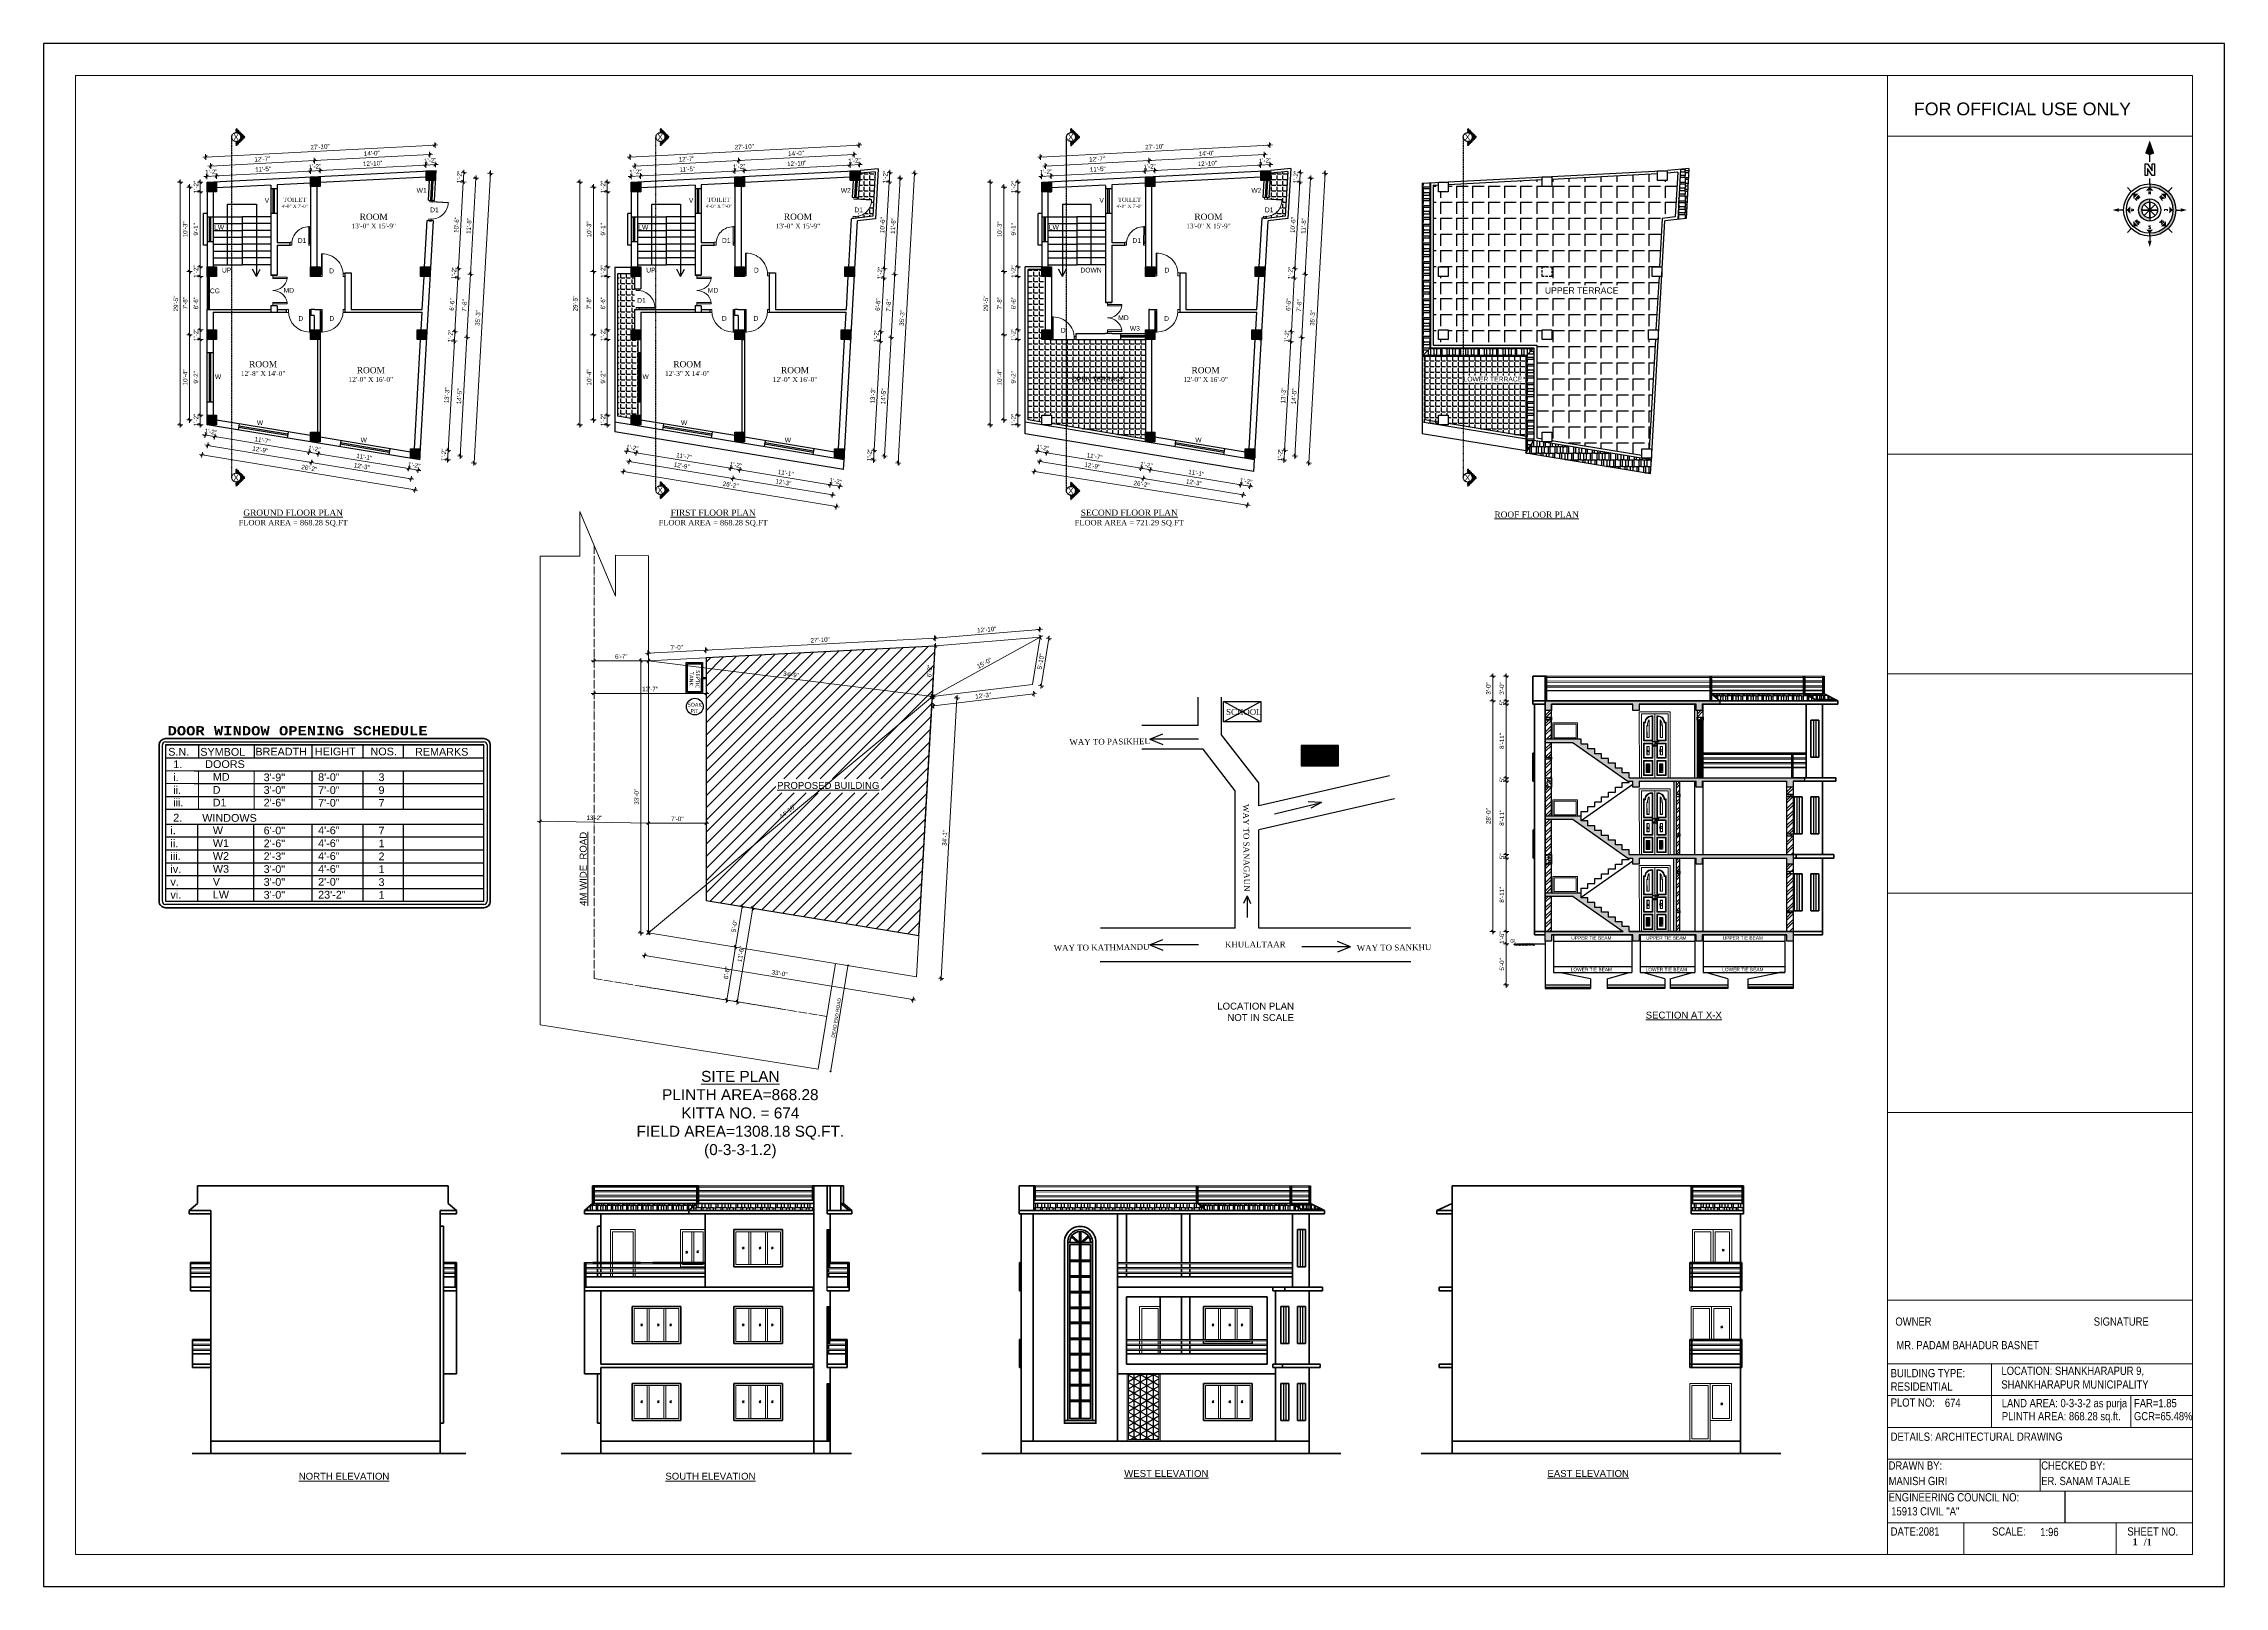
# Model space of a CAD drawing. Header units: inches. Extents: x -5587 to 4723, y -10407 to -7342.
# Drawn here: x -5587 to -2409, y -9590 to -7342 of the extents above; entities that cross this region are included whole.
import ezdxf
from ezdxf.enums import TextEntityAlignment as Align

# ---------------------------------------------------------------- set-up
doc = ezdxf.new("R2010")
doc.units = ezdxf.units.IN
doc.header["$LTSCALE"] = 0.5
doc.header["$MEASUREMENT"] = 0
doc.header["$PDMODE"] = 66
for name, pattern in [('ACAD_ISO04W100', [30, 24, -3, 0, -3]), ('CENTERX2', [4, 2.5, -0.5, 0.5, -0.5]), ('DASHED2', [0.375, 0.25, -0.125])]:
    doc.linetypes.add(name, pattern=pattern)
for name, color, linetype, lineweight in [('1', 7, 'Continuous', 25), ('BOUNDARY', 210, 'Continuous', 35), ('DIM', 180, 'Continuous', 5), ('Dimention', 5, 'Continuous', 20), ('door', 202, 'Continuous', 5), ('ELE1', 3, 'Continuous', 9), ('elev 25', 143, 'Continuous', 20), ('ELEVATION', 85, 'Continuous', 9), ('HACTH', 8, 'Continuous', 5), ('hatch', 9, 'Continuous', 0), ('TEXT', 220, 'Continuous', 9), ('Text 0.200', 122, 'Continuous', 20), ('Toilet', 7, 'Continuous', 25), ('wall', 20, 'Continuous', 40), ('win door light', 30, 'Continuous', 18), ('window', 6, 'Continuous', 13)]:
    doc.layers.add(name, color=color, linetype=linetype, lineweight=lineweight)
doc.layers.add('A-Sect-Iden', color=111, linetype='CENTERX2')
doc.layers.add('A-Wall', color=7, linetype='Continuous')
doc.styles.add('arial', font='arial.ttf')
doc.styles.add('COURIER', font='courbd.ttf')
doc.styles.add('HEADING', font='swissel.ttf')
doc.styles.add('ordinary', font='ARIALN.TTF')
doc.styles.add('Romans', font='romans.shx')
doc.styles.get("Standard").update_dxf_attribs({"font": 'arial.ttf'})
doc.styles.add('times new roman', font='times.ttf', dxfattribs={"height": 9})
doc.dimstyles.new('1 96', dxfattribs={"dimtxt": 6.5, "dimasz": 4, "dimexe": 0, "dimexo": 0, "dimgap": 3, "dimtad": 1, "dimdec": 0, "dimzin": 11, "dimdsep": 46, "dimlunit": 3, "dimtxsty": 'arial', "dimblk": 'oblique', "dimcen": 4, "dimse1": 1, "dimse2": 1, "dimclrd": 256, "dimclre": 256, "dimclrt": 256, "dimadec": 0, "dimazin": 0, "dimtfac": 1, "dimtdec": 0, "dimtix": 1, "dimtmove": 0, "dimatfit": 3, "dimldrblk": 'Arrow2', "dimfxl": 1, "dimtolj": 1, "dimtzin": 0, "dimlwd": -1, "dimlwe": 9, "dimarcsym": 0})
doc.dimstyles.new('S8', dxfattribs={"dimtxt": 5, "dimasz": 1, "dimexe": 6, "dimexo": 18, "dimgap": 1.9375, "dimtad": 1, "dimdec": 0, "dimzin": 3, "dimdsep": 46, "dimlunit": 4, "dimtxsty": 'Standard', "dimblk": 'dot 2', "dimcen": 12, "dimse1": 1, "dimse2": 1, "dimclrd": 1, "dimclre": 1, "dimclrt": 256, "dimadec": 0, "dimazin": 0, "dimtfac": 0.75, "dimtdec": 0, "dimtix": 1, "dimtmove": 1, "dimatfit": 3, "dimldrblk": 'DOT', "dimfxl": 1, "dimtolj": 1, "dimtzin": 0, "dimlwd": 9, "dimlwe": 9, "dimarcsym": 0})
pattern_1 = [(0, (-13656.156, 0), (0, 8.25), [6, -2.25]), (90, (-13656.156, 0), (-8.25, 5e-16), [6, -2.25])]
pattern_2 = [(0, (-5959.153, 0), (0, 8.25), [6, -2.25]), (90, (-5959.153, 0), (-8.25, 5e-16), [6, -2.25])]
pattern_3 = [(90, (-5959.153, 0), (-9.6, 20.4), [4.8, -4, 5.6, -2.4, 7.2, -3.2]), (90, (-5959.553, 4.8), (-9.6, 20.4), [4, -15.2, 3.2, -4.8]), (90, (-5958.553, 14.4), (-9.6, 20.4), [2.4, -24.8]), (180, (-5959.153, 0), (-9.6, -6.8), [9.2, -29.2]), (180, (-5959.153, 4.8), (-9.6, -6.8), [9, -29.4]), (180, (-5959.153, 8.8), (-9.6, -6.8), [8.4, -30]), (180, (-5958.553, 14.4), (-9.6, -6.8), [9.2, -29.2]), (180, (-5958.553, 16.8), (-9.6, -6.8), [9.2, -29.2]), (180, (-5959.153, 24), (-9.6, -6.8), [8.8, -29.6])]
pattern_4 = [(50, (3942.2816, -126.219), (7.1726018, -0.6275213), [0.75, -8.25]), (355, (3942.2816, -126.219), (-1.3875133, 7.5219213), [0.6, -6.6]), (100.451444, (3942.8793, -126.271), (5.7850885, 6.8944), [0.637402, -7.011421]), (46.1842, (3942.282, -124.219), (10.672413, -1.655193), [1.125, -12.375]), (96.63564, (3943.171, -124.357), (9.346619, 9.741186), [0.956103, -10.517138]), (351.18416, (3942.282, -124.219), (9.346619, 9.741186), [0.9, -9.9]), (21, (3943.2816, -124.719), (5.9690705, -4.026189), [0.75, -8.25]), (326, (3943.2816, -124.719), (2.4331533, 7.2515005), [0.6, -6.6]), (71.451445, (3943.779, -125.0545), (8.4022238, 3.2253115), [0.637402, -7.011421]), (37.5, (3942.2816, -126.219), (0.12159855, 3.32893854), [0, -6.52, 0, -6.7, 0, -6.625]), (7.5, (3942.2816, -126.219), (2.6306954, 3.9441171), [0, -3.82, 0, -6.37, 0, -2.525]), (327.5, (3940.0516, -126.219), (5.33822436, -0.2255487), [0, -2.5, 0, -7.8, 0, -10.35]), (317.5, (3939.0516, -126.219), (5.8318617, 1.0010498), [0, -3.25, 0, -5.18, 0, -7.35])]
pattern_5 = [(45, (3942.282, -126.219), (-6.098796, 6.098796), []), (45, (3946.3475, -126.219), (-6.098796, 6.098796), [])]
pattern_6 = [(45, (618.06221, 0), (-0.0883883476, 0.0883883476), [])]
pattern_7 = [(45, (1216.27863, 0), (-0.0883883476, 0.0883883476), [])]

# ---------------------------------------------------------------- blocks, each defined once
blk = doc.blocks.new('Anno_North_J_Metric')
h = blk.add_hatch(color=0)
h.paths.add_polyline_path([(-4.17, 0), (-4.68, 0, 1), (4.68, 0), (4.17, 0, -1)])
h.paths.add_polyline_path([(1.41, 0), (2, 0, 1), (-2, 0), (-1.41, 0, -1)])
at = {"color": 0}
for p, q in [((-3.31, 3.31), (-4.01, 4.01)), ((0, 4.68), (0, 5.67)), ((3.31, 3.31), (4.01, 4.01)), ((-4.68, 0), (-5.67, 0)), ((-4.68, 0), (-4.17, 0)), ((-1.41, 0), (-2, 0)), ((1.41, 0), (-1.41, 0)), ((-1.41, 0), (1.41, 0)), ((1, 1), (-1, -1)), ((1, -1), (-1, 1)), ((-1, -1), (1, 1)), ((-1, 1), (1, -1)), ((0, -1.41), (0, 1.41)), ((0, 1.41), (0, -1.41)), ((1.41, 0), (2, 0)), ((4.68, 0), (4.17, 0)), ((4.68, 0), (5.67, 0)), ((8.67, 0), (9.83, 0)), ((-3.31, -3.31), (-4.01, -4.01)), ((3.31, -3.31), (4.01, -4.01)), ((0, -4.68), (0, -5.67))]:
    blk.add_line(p, q, dxfattribs=at)
at = {"color": 0, "linetype": 'ByBlock'}
for p, q in [((6.17, 0.82), (8.27, 0.82)), ((6.17, 0.4), (6.17, 0.82)), ((6.17, -0.44), (7.43, 0.4)), ((7.43, 0.4), (6.17, 0.4)), ((8.27, 0.4), (7.01, -0.44)), ((8.27, 0.82), (8.27, 0.4)), ((6.17, -0.86), (6.17, -0.44)), ((8.27, -0.86), (6.17, -0.86)), ((7.01, -0.44), (8.27, -0.44)), ((8.27, -0.44), (8.27, -0.86))]:
    blk.add_line(p, q, dxfattribs=at)
at = {"color": 0}
for radius in [4.68, 4.17, 2, 1.41]:
    blk.add_circle((0, 0), radius, dxfattribs=at)
for points in [[(0, 4.17), (0.67, 3.5), (-0.67, 3.5)], [(-0.33, 5.5), (0, 5.67), (0, 6.67)], [(0, 6.67), (0.33, 5.5), (0, 5.67)], [(-6.67, 0), (-5.5, 0.33), (-5.67, 0)], [(-5.5, -0.33), (-5.67, 0), (-6.67, 0)], [(-4.17, 0), (-3.5, 0.67), (-3.5, -0.67)], [(-2.95, 2.95), (-2, 2.95), (-2.95, 2)], [(2.95, 2.95), (2.95, 2), (2, 2.95)], [(4.17, 0), (3.5, -0.67), (3.5, 0.67)], [(12.5, 0), (10.17, 0.83), (9.83, 0)], [(9.83, 0), (10.17, -0.83), (12.5, 0)], [(-2.95, -2.95), (-2.95, -2), (-2, -2.95)], [(0, -4.17), (-0.67, -3.5), (0.67, -3.5)], [(2.95, -2.95), (2, -2.95), (2.95, -2)], [(0, -6.67), (-0.33, -5.5), (0, -5.67)], [(0.33, -5.5), (0, -5.67), (0, -6.67)]]:
    blk.add_solid(points, dxfattribs=at)
at = {"color": 0, "style": 'Romans'}
for s, rotation, p in [('S', 270, (-3.33, 0)), ('SW', 45, (-2, 2)), ('NW', 315, (2, 2)), ('N', 270, (2.83, 0)), ('SE', 135, (-2, -2)), ('E', 180, (0, -2.67)), ('NE', 225, (2, -2))]:
    blk.add_text(s, height=0.5, rotation=rotation, dxfattribs=at).set_placement(p, align=Align.CENTER)
blk.add_text('W', height=0.5, dxfattribs=at).set_placement((0, 2.83), align=Align.CENTER)
blk = doc.blocks.new('door')
at = {"layer": 'window', "ltscale": 0.002}
for p, q in [((-100562.7, -53980.3), (-100562.7, -53949.5)), ((-100561.8, -53949.5), (-100562.7, -53949.5)), ((-100561.8, -53980.3), (-100561.8, -53949.5)), ((-100561.8, -53980.3), (-100562.7, -53980.3))]:
    blk.add_line(p, q, dxfattribs=at)
for points in [[(-100596.1, -53982.5), (-100593.5, -53982.5), (-100593.5, -53978.2), (-100596.1, -53978.2)], [(-100560.1, -53982.5), (-100562.7, -53982.5), (-100562.7, -53978.2), (-100560.1, -53978.2)]]:
    blk.add_lwpolyline(points, close=True, dxfattribs=at)
blk.add_arc((-100562.7, -53980.4), 30.9, 89.9793, 179.9793, dxfattribs=at)
blk = doc.blocks.new('oblique')
at = {"lineweight": 9}
for p, q in [((1, 0), (-1, 0)), ((-0.5, -0.5), (0.5, 0.5)), ((0, 1), (0, -1))]:
    blk.add_line(p, q, dxfattribs=at)
blk = doc.blocks.new('*D888')
at = {"layer": 'Defpoints', "color": 0, "transparency": 16777216}
for p in [(-5198.1, -7528.1), (-5334.7, -7544.3), (-5197.7, -7536.5)]:
    blk.add_point(p, dxfattribs=at)
at = {"layer": 'DIM', "transparency": 16777216}
blk.add_line((-5335.1, -7535.2), (-5198.1, -7528.1), dxfattribs=at)
at = {"layer": 'DIM', "transparency": 16777216, "xscale": 4, "yscale": 4, "zscale": 4}
for p, rotation in [((-5198.1, -7528.1), 2.975964946178824), ((-5335.1, -7535.2), 182.9759649461788)]:
    blk.add_blockref('oblique', p, dxfattribs=dict(at, rotation=rotation))
at = {"layer": 'DIM', "transparency": 16777216, "insert": (-5266.9, -7525.3), "char_height": 6.5, "attachment_point": 5, "rotation": 2.976, "style": 'arial'}
blk.add_mtext('\\A1;11\'-5"', dxfattribs=at)
blk = doc.blocks.new('_Oblique')
at = {"color": 0, "linetype": 'ByBlock', "lineweight": -2}
blk.add_line((-0.5, -0.5), (0.5, 0.5), dxfattribs=at)
blk = doc.blocks.new('Arrow2')
for p, q in [((-4.1, 0.75), (-3.08, 0)), ((0, 0), (-4.1, 0.75)), ((-3.08, 0), (-4.1, -0.75)), ((-4.1, -0.75), (0, 0))]:
    blk.add_line(p, q)
blk.add_solid([(-4.1, 0.75), (0, 0), (-3.08, 0), (-4.1, -0.75)])
blk = doc.blocks.new('*D889')
at = {"layer": 'Defpoints', "color": 0, "transparency": 16777216}
for p in [(-5184.1, -7527.3), (-5197.7, -7536.5), (-5183.7, -7536.5)]:
    blk.add_point(p, dxfattribs=at)
at = {"layer": 'DIM', "transparency": 16777216}
for p, q in [((-5198.1, -7528.1), (-5202.1, -7528.3)), ((-5198.1, -7528.1), (-5184.1, -7527.3)), ((-5184.1, -7527.3), (-5180.1, -7527.1))]:
    blk.add_line(p, q, dxfattribs=at)
at = {"layer": 'DIM', "transparency": 16777216, "xscale": 4, "yscale": 4, "zscale": 4}
for p, rotation in [((-5198.1, -7528.1), 2.975964946178787), ((-5184.1, -7527.3), 182.9759649461788)]:
    blk.add_blockref('oblique', p, dxfattribs=dict(at, rotation=rotation))
at = {"layer": 'DIM', "transparency": 16777216, "insert": (-5191.4, -7521.4), "char_height": 6.5, "attachment_point": 5, "rotation": 2.976, "style": 'arial'}
blk.add_mtext('\\A1;1\'-2"', dxfattribs=at)
blk = doc.blocks.new('*D890')
at = {"layer": 'Defpoints', "color": 0, "transparency": 16777216}
for p in [(-5030, -7519.3), (-5029.6, -7527.7), (-5183.7, -7536.5)]:
    blk.add_point(p, dxfattribs=at)
at = {"layer": 'DIM', "transparency": 16777216}
blk.add_line((-5184.1, -7527.3), (-5030, -7519.3), dxfattribs=at)
at = {"layer": 'DIM', "transparency": 16777216, "xscale": 4, "yscale": 4, "zscale": 4}
for p, rotation in [((-5184.1, -7527.3), 182.9759649461788), ((-5030, -7519.3), 2.975964946178824)]:
    blk.add_blockref('oblique', p, dxfattribs=dict(at, rotation=rotation))
at = {"layer": 'DIM', "transparency": 16777216, "insert": (-5107.4, -7517), "char_height": 6.5, "attachment_point": 5, "rotation": 2.976, "style": 'arial'}
blk.add_mtext('\\A1;12\'-10"', dxfattribs=at)
blk = doc.blocks.new('*D891')
at = {"layer": 'Defpoints', "color": 0, "transparency": 16777216}
for p in [(-5029.6, -7527.7), (-5016.1, -7518.6), (-5015.6, -7527.7)]:
    blk.add_point(p, dxfattribs=at)
at = {"layer": 'DIM', "transparency": 16777216}
for p, q in [((-5030, -7519.3), (-5034, -7519.5)), ((-5030, -7519.3), (-5016.1, -7518.6)), ((-5016.1, -7518.6), (-5012.1, -7518.4))]:
    blk.add_line(p, q, dxfattribs=at)
at = {"layer": 'DIM', "transparency": 16777216, "xscale": 4, "yscale": 4, "zscale": 4}
for p, rotation in [((-5030, -7519.3), 2.975964946178787), ((-5016.1, -7518.6), 182.9759649461788)]:
    blk.add_blockref('oblique', p, dxfattribs=dict(at, rotation=rotation))
at = {"layer": 'DIM', "transparency": 16777216, "insert": (-5023.4, -7512.7), "char_height": 6.5, "attachment_point": 5, "rotation": 2.976, "style": 'arial'}
blk.add_mtext('\\A1;1\'-2"', dxfattribs=at)
blk = doc.blocks.new('*D892')
at = {"layer": 'Defpoints', "color": 0, "transparency": 16777216}
for p in [(-5192.3, -7512.8), (-5341.7, -7551.3), (-5190.7, -7543.5)]:
    blk.add_point(p, dxfattribs=at)
at = {"layer": 'DIM', "transparency": 16777216}
blk.add_line((-5343.3, -7520.7), (-5192.3, -7512.8), dxfattribs=at)
at = {"layer": 'DIM', "transparency": 16777216, "xscale": 4, "yscale": 4, "zscale": 4}
for p, rotation in [((-5343.3, -7520.7), 182.9759649461683), ((-5192.3, -7512.8), 2.975964946168366)]:
    blk.add_blockref('oblique', p, dxfattribs=dict(at, rotation=rotation))
at = {"layer": 'DIM', "transparency": 16777216, "insert": (-5268.1, -7510.5), "char_height": 6.5, "attachment_point": 5, "rotation": 2.976, "style": 'arial'}
blk.add_mtext('\\A1;12\'-7"', dxfattribs=at)
blk = doc.blocks.new('*D893')
at = {"layer": 'Defpoints', "color": 0, "transparency": 16777216}
for p in [(-5024.2, -7504.1), (-5190.7, -7543.5), (-5022.6, -7534.7)]:
    blk.add_point(p, dxfattribs=at)
at = {"layer": 'DIM', "transparency": 16777216}
blk.add_line((-5192.3, -7512.8), (-5024.2, -7504.1), dxfattribs=at)
at = {"layer": 'DIM', "transparency": 16777216, "xscale": 4, "yscale": 4, "zscale": 4}
for p, rotation in [((-5192.3, -7512.8), 182.9759649461788), ((-5024.2, -7504.1), 2.975964946178824)]:
    blk.add_blockref('oblique', p, dxfattribs=dict(at, rotation=rotation))
at = {"layer": 'DIM', "transparency": 16777216, "insert": (-5108.6, -7502.2), "char_height": 6.5, "attachment_point": 5, "rotation": 2.976, "style": 'arial'}
blk.add_mtext('\\A1;14\'-0"', dxfattribs=at)
blk = doc.blocks.new('*D894')
at = {"layer": 'Defpoints', "color": 0, "transparency": 16777216}
for p in [(-5350.6, -7507.6), (-5014.8, -7527), (-5348.7, -7544.3)]:
    blk.add_point(p, dxfattribs=at)
at = {"layer": 'DIM', "transparency": 16777216}
blk.add_line((-5016.7, -7490.2), (-5350.6, -7507.6), dxfattribs=at)
at = {"layer": 'DIM', "transparency": 16777216, "xscale": 4, "yscale": 4, "zscale": 4}
for p, rotation in [((-5016.7, -7490.2), 2.975964946168395), ((-5350.6, -7507.6), 182.9759649461684)]:
    blk.add_blockref('oblique', p, dxfattribs=dict(at, rotation=rotation))
at = {"layer": 'DIM', "transparency": 16777216, "insert": (-5184, -7492.6), "char_height": 6.5, "attachment_point": 5, "rotation": 2.976, "style": 'arial'}
blk.add_mtext('\\A1;27\'-10"', dxfattribs=at)
blk = doc.blocks.new('*D895')
at = {"layer": 'Defpoints', "color": 0, "transparency": 16777216}
for p in [(-5334.7, -7897.7), (-5337.5, -7915), (-5197.7, -7922.6)]:
    blk.add_point(p, dxfattribs=at)
at = {"layer": 'DIM', "transparency": 16777216}
blk.add_line((-5200.1, -7937.7), (-5337.5, -7915), dxfattribs=at)
at = {"layer": 'DIM', "transparency": 16777216, "xscale": 4, "yscale": 4, "zscale": 4}
for p, rotation in [((-5337.5, -7915), 170.6334039608127), ((-5200.1, -7937.7), 350.6334039608127)]:
    blk.add_blockref('oblique', p, dxfattribs=dict(at, rotation=rotation))
at = {"layer": 'DIM', "transparency": 16777216, "insert": (-5267.8, -7920.2), "char_height": 6.5, "attachment_point": 5, "rotation": 350.6334, "style": 'arial'}
blk.add_mtext('\\A1;11\'-7"', dxfattribs=at)
blk = doc.blocks.new('*D896')
at = {"layer": 'Defpoints', "color": 0, "transparency": 16777216}
for p in [(-5348.7, -7897.7), (-5334.7, -7897.7), (-5351.1, -7912.8)]:
    blk.add_point(p, dxfattribs=at)
at = {"layer": 'DIM', "transparency": 16777216}
for p, q in [((-5351.1, -7912.8), (-5355.1, -7912.1)), ((-5337.5, -7915), (-5351.1, -7912.8)), ((-5337.5, -7915), (-5333.6, -7915.7))]:
    blk.add_line(p, q, dxfattribs=at)
at = {"layer": 'DIM', "transparency": 16777216, "xscale": 4, "yscale": 4, "zscale": 4}
for p, rotation in [((-5351.1, -7912.8), 350.6334039608127), ((-5337.5, -7915), 170.6334039608127)]:
    blk.add_blockref('oblique', p, dxfattribs=dict(at, rotation=rotation))
at = {"layer": 'DIM', "transparency": 16777216, "insert": (-5343.3, -7907.7), "char_height": 6.5, "attachment_point": 5, "rotation": 350.6334, "style": 'arial'}
blk.add_mtext('\\A1;1\'-2"', dxfattribs=at)
blk = doc.blocks.new('*D897')
at = {"layer": 'Defpoints', "color": 0, "transparency": 16777216}
for p in [(-5197.7, -7922.6), (-5186.5, -7939.9), (-5183.7, -7922.6)]:
    blk.add_point(p, dxfattribs=at)
at = {"layer": 'DIM', "transparency": 16777216}
for p, q in [((-5200.1, -7937.7), (-5204.1, -7937)), ((-5200.1, -7937.7), (-5186.5, -7939.9)), ((-5186.5, -7939.9), (-5182.6, -7940.6))]:
    blk.add_line(p, q, dxfattribs=at)
at = {"layer": 'DIM', "transparency": 16777216, "xscale": 4, "yscale": 4, "zscale": 4}
for p, rotation in [((-5200.1, -7937.7), 350.6334039608127), ((-5186.5, -7939.9), 170.6334039608127)]:
    blk.add_blockref('oblique', p, dxfattribs=dict(at, rotation=rotation))
at = {"layer": 'DIM', "transparency": 16777216, "insert": (-5192.3, -7932.6), "char_height": 6.5, "attachment_point": 5, "rotation": 350.6334, "style": 'arial'}
blk.add_mtext('\\A1;1\'-2"', dxfattribs=at)
blk = doc.blocks.new('*D898')
at = {"layer": 'Defpoints', "color": 0, "transparency": 16777216}
for p in [(-5183.7, -7922.6), (-5054.9, -7961.6), (-5052.4, -7946.6)]:
    blk.add_point(p, dxfattribs=at)
at = {"layer": 'DIM', "transparency": 16777216}
blk.add_line((-5186.5, -7939.9), (-5054.9, -7961.6), dxfattribs=at)
at = {"layer": 'DIM', "transparency": 16777216, "xscale": 4, "yscale": 4, "zscale": 4}
for p, rotation in [((-5186.5, -7939.9), 170.6334039608127), ((-5054.9, -7961.6), 350.6334039608127)]:
    blk.add_blockref('oblique', p, dxfattribs=dict(at, rotation=rotation))
at = {"layer": 'DIM', "transparency": 16777216, "insert": (-5119.7, -7944.6), "char_height": 6.5, "attachment_point": 5, "rotation": 350.6334, "style": 'arial'}
blk.add_mtext('\\A1;11\'-1"', dxfattribs=at)
blk = doc.blocks.new('*D1003')
at = {"layer": 'Defpoints', "color": 0, "transparency": 16777216}
for p in [(-5052.4, -7946.6), (-5041, -7963.9), (-5038.5, -7948.9)]:
    blk.add_point(p, dxfattribs=at)
at = {"layer": 'DIM', "transparency": 16777216}
for p, q in [((-5054.9, -7961.6), (-5058.8, -7961)), ((-5054.9, -7961.6), (-5041, -7963.9)), ((-5041, -7963.9), (-5037.1, -7964.6))]:
    blk.add_line(p, q, dxfattribs=at)
at = {"layer": 'DIM', "transparency": 16777216, "xscale": 4, "yscale": 4, "zscale": 4}
for p, rotation in [((-5054.9, -7961.6), 350.6334039608127), ((-5041, -7963.9), 170.6334039608127)]:
    blk.add_blockref('oblique', p, dxfattribs=dict(at, rotation=rotation))
at = {"layer": 'DIM', "transparency": 16777216, "insert": (-5046.9, -7956.6), "char_height": 6.5, "attachment_point": 5, "rotation": 350.6334, "style": 'arial'}
blk.add_mtext('\\A1;1\'-2"', dxfattribs=at)
blk = doc.blocks.new('*D899')
at = {"layer": 'Defpoints', "color": 0, "transparency": 16777216}
for p in [(-5341.7, -7890.7), (-5190.7, -7915.6), (-5196.8, -7952.6)]:
    blk.add_point(p, dxfattribs=at)
at = {"layer": 'DIM', "transparency": 16777216}
blk.add_line((-5347.8, -7927.7), (-5196.8, -7952.6), dxfattribs=at)
at = {"layer": 'DIM', "transparency": 16777216, "xscale": 4, "yscale": 4, "zscale": 4}
for p, rotation in [((-5347.8, -7927.7), 170.633403960823), ((-5196.8, -7952.6), 350.633403960823)]:
    blk.add_blockref('oblique', p, dxfattribs=dict(at, rotation=rotation))
at = {"layer": 'DIM', "transparency": 16777216, "insert": (-5271.2, -7933.9), "char_height": 6.5, "attachment_point": 5, "rotation": 350.6334, "style": 'arial'}
blk.add_mtext('\\A1;12\'-9"', dxfattribs=at)
blk = doc.blocks.new('*D900')
at = {"layer": 'Defpoints', "color": 0, "transparency": 16777216}
for p in [(-5190.7, -7915.6), (-5045.4, -7939.6), (-5051.5, -7976.5)]:
    blk.add_point(p, dxfattribs=at)
at = {"layer": 'DIM', "transparency": 16777216}
blk.add_line((-5196.8, -7952.6), (-5051.5, -7976.5), dxfattribs=at)
at = {"layer": 'DIM', "transparency": 16777216, "xscale": 4, "yscale": 4, "zscale": 4}
for p, rotation in [((-5196.8, -7952.6), 170.6334039608127), ((-5051.5, -7976.5), 350.6334039608127)]:
    blk.add_blockref('oblique', p, dxfattribs=dict(at, rotation=rotation))
at = {"layer": 'DIM', "transparency": 16777216, "insert": (-5123.1, -7958.3), "char_height": 6.5, "attachment_point": 5, "rotation": 350.6334, "style": 'arial'}
blk.add_mtext('\\A1;12\'-3"', dxfattribs=at)
blk = doc.blocks.new('*D1004')
at = {"layer": 'Defpoints', "color": 0, "transparency": 16777216}
for p in [(-5348.7, -7897.7), (-5355.9, -7941.5), (-5038.5, -7948.9)]:
    blk.add_point(p, dxfattribs=at)
at = {"layer": 'DIM', "transparency": 16777216}
blk.add_line((-5045.8, -7992.7), (-5355.9, -7941.5), dxfattribs=at)
at = {"layer": 'DIM', "transparency": 16777216, "xscale": 4, "yscale": 4, "zscale": 4}
for p, rotation in [((-5355.9, -7941.5), 170.6334039608233), ((-5045.8, -7992.7), 350.6334039608233)]:
    blk.add_blockref('oblique', p, dxfattribs=dict(at, rotation=rotation))
at = {"layer": 'DIM', "transparency": 16777216, "insert": (-5199.8, -7960.9), "char_height": 6.5, "attachment_point": 5, "rotation": 350.6334, "style": 'arial'}
blk.add_mtext('\\A1;26\'-2"', dxfattribs=at)
blk = doc.blocks.new('*D901')
at = {"layer": 'Defpoints', "color": 0, "transparency": 16777216}
for p in [(-5358.5, -7773.6), (-5348.7, -7773.6), (-5348.7, -7883.7)]:
    blk.add_point(p, dxfattribs=at)
at = {"layer": 'DIM', "transparency": 16777216}
blk.add_line((-5358.5, -7883.7), (-5358.5, -7773.6), dxfattribs=at)
at = {"layer": 'DIM', "transparency": 16777216, "xscale": 4, "yscale": 4, "zscale": 4}
for p, rotation in [((-5358.5, -7773.6), 90), ((-5358.5, -7883.7), 270)]:
    blk.add_blockref('oblique', p, dxfattribs=dict(at, rotation=rotation))
at = {"layer": 'DIM', "transparency": 16777216, "insert": (-5364.8, -7828.7), "char_height": 6.5, "attachment_point": 5, "rotation": 90, "style": 'arial'}
blk.add_mtext('\\A1;9\'-2"', dxfattribs=at)
blk = doc.blocks.new('*D902')
at = {"layer": 'Defpoints', "color": 0, "transparency": 16777216}
for p in [(-5358.5, -7759.6), (-5348.7, -7759.6), (-5348.7, -7773.6)]:
    blk.add_point(p, dxfattribs=at)
at = {"layer": 'DIM', "transparency": 16777216}
for p, q in [((-5358.5, -7759.6), (-5358.5, -7755.6)), ((-5358.5, -7773.6), (-5358.5, -7759.6)), ((-5358.5, -7773.6), (-5358.5, -7777.6))]:
    blk.add_line(p, q, dxfattribs=at)
at = {"layer": 'DIM', "transparency": 16777216, "xscale": 4, "yscale": 4, "zscale": 4}
for p, rotation in [((-5358.5, -7759.6), 270), ((-5358.5, -7773.6), 90)]:
    blk.add_blockref('oblique', p, dxfattribs=dict(at, rotation=rotation))
at = {"layer": 'DIM', "transparency": 16777216, "insert": (-5364.8, -7766.6), "char_height": 6.5, "attachment_point": 5, "rotation": 90, "style": 'arial'}
blk.add_mtext('\\A1;1\'-2"', dxfattribs=at)
blk = doc.blocks.new('*D903')
at = {"layer": 'Defpoints', "color": 0, "transparency": 16777216}
for p in [(-5358.5, -7681.6), (-5348.7, -7681.6), (-5348.7, -7759.6)]:
    blk.add_point(p, dxfattribs=at)
at = {"layer": 'DIM', "transparency": 16777216}
blk.add_line((-5358.5, -7759.6), (-5358.5, -7681.6), dxfattribs=at)
at = {"layer": 'DIM', "transparency": 16777216, "xscale": 4, "yscale": 4, "zscale": 4}
for p, rotation in [((-5358.5, -7681.6), 90), ((-5358.5, -7759.6), 270)]:
    blk.add_blockref('oblique', p, dxfattribs=dict(at, rotation=rotation))
at = {"layer": 'DIM', "transparency": 16777216, "insert": (-5364.8, -7720.6), "char_height": 6.5, "attachment_point": 5, "rotation": 90, "style": 'arial'}
blk.add_mtext('\\A1;6\'-6"', dxfattribs=at)
blk = doc.blocks.new('*D904')
at = {"layer": 'Defpoints', "color": 0, "transparency": 16777216}
for p in [(-5358.6, -7667.6), (-5348.7, -7667.6), (-5348.7, -7681.6)]:
    blk.add_point(p, dxfattribs=at)
at = {"layer": 'DIM', "transparency": 16777216}
for p, q in [((-5358.6, -7667.6), (-5358.6, -7663.6)), ((-5358.6, -7681.6), (-5358.6, -7667.6)), ((-5358.6, -7681.6), (-5358.6, -7685.6))]:
    blk.add_line(p, q, dxfattribs=at)
at = {"layer": 'DIM', "transparency": 16777216, "xscale": 4, "yscale": 4, "zscale": 4}
for p, rotation in [((-5358.6, -7667.6), 270), ((-5358.6, -7681.6), 90)]:
    blk.add_blockref('oblique', p, dxfattribs=dict(at, rotation=rotation))
at = {"layer": 'DIM', "transparency": 16777216, "insert": (-5364.8, -7674.6), "char_height": 6.5, "attachment_point": 5, "rotation": 90, "style": 'arial'}
blk.add_mtext('\\A1;1\'-2"', dxfattribs=at)
blk = doc.blocks.new('*D905')
at = {"layer": 'Defpoints', "color": 0, "transparency": 16777216}
for p in [(-5358.6, -7558.3), (-5348.7, -7558.3), (-5348.7, -7667.6)]:
    blk.add_point(p, dxfattribs=at)
at = {"layer": 'DIM', "transparency": 16777216}
blk.add_line((-5358.6, -7667.6), (-5358.6, -7558.3), dxfattribs=at)
at = {"layer": 'DIM', "transparency": 16777216, "xscale": 4, "yscale": 4, "zscale": 4}
for p, rotation in [((-5358.6, -7558.3), 90), ((-5358.6, -7667.6), 270)]:
    blk.add_blockref('oblique', p, dxfattribs=dict(at, rotation=rotation))
at = {"layer": 'DIM', "transparency": 16777216, "insert": (-5364.9, -7613), "char_height": 6.5, "attachment_point": 5, "rotation": 90, "style": 'arial'}
blk.add_mtext('\\A1;9\'-1"', dxfattribs=at)
blk = doc.blocks.new('*D906')
at = {"layer": 'Defpoints', "color": 0, "transparency": 16777216}
for p in [(-5358.6, -7544.3), (-5348.7, -7544.3), (-5348.7, -7558.3)]:
    blk.add_point(p, dxfattribs=at)
at = {"layer": 'DIM', "transparency": 16777216}
for p, q in [((-5358.6, -7544.3), (-5358.6, -7540.3)), ((-5358.6, -7558.3), (-5358.6, -7544.3)), ((-5358.6, -7558.3), (-5358.6, -7562.3))]:
    blk.add_line(p, q, dxfattribs=at)
at = {"layer": 'DIM', "transparency": 16777216, "xscale": 4, "yscale": 4, "zscale": 4}
for p, rotation in [((-5358.6, -7544.3), 270), ((-5358.6, -7558.3), 90)]:
    blk.add_blockref('oblique', p, dxfattribs=dict(at, rotation=rotation))
at = {"layer": 'DIM', "transparency": 16777216, "insert": (-5364.8, -7551.3), "char_height": 6.5, "attachment_point": 5, "rotation": 90, "style": 'arial'}
blk.add_mtext('\\A1;1\'-2"', dxfattribs=at)
blk = doc.blocks.new('*D907')
at = {"layer": 'Defpoints', "color": 0, "transparency": 16777216}
for p in [(-5374.1, -7766.6), (-5341.7, -7766.6), (-5341.7, -7890.7)]:
    blk.add_point(p, dxfattribs=at)
at = {"layer": 'DIM', "transparency": 16777216}
blk.add_line((-5374.1, -7890.7), (-5374.1, -7766.6), dxfattribs=at)
at = {"layer": 'DIM', "transparency": 16777216, "xscale": 4, "yscale": 4, "zscale": 4}
for p, rotation in [((-5374.1, -7766.6), 90), ((-5374.1, -7890.7), 270)]:
    blk.add_blockref('oblique', p, dxfattribs=dict(at, rotation=rotation))
at = {"layer": 'DIM', "transparency": 16777216, "insert": (-5380.4, -7828.7), "char_height": 6.5, "attachment_point": 5, "rotation": 90, "style": 'arial'}
blk.add_mtext('\\A1;10\'-4"', dxfattribs=at)
blk = doc.blocks.new('*D908')
at = {"layer": 'Defpoints', "color": 0, "transparency": 16777216}
for p in [(-5374.1, -7674.6), (-5341.7, -7674.6), (-5341.7, -7766.6)]:
    blk.add_point(p, dxfattribs=at)
at = {"layer": 'DIM', "transparency": 16777216}
blk.add_line((-5374.1, -7766.6), (-5374.1, -7674.6), dxfattribs=at)
at = {"layer": 'DIM', "transparency": 16777216, "xscale": 4, "yscale": 4, "zscale": 4}
for p, rotation in [((-5374.1, -7674.6), 90), ((-5374.1, -7766.6), 270)]:
    blk.add_blockref('oblique', p, dxfattribs=dict(at, rotation=rotation))
at = {"layer": 'DIM', "transparency": 16777216, "insert": (-5380.4, -7720.6), "char_height": 6.5, "attachment_point": 5, "rotation": 90, "style": 'arial'}
blk.add_mtext('\\A1;7\'-8"', dxfattribs=at)
blk = doc.blocks.new('*D909')
at = {"layer": 'Defpoints', "color": 0, "transparency": 16777216}
for p in [(-5374.2, -7551.3), (-5341.7, -7551.3), (-5341.7, -7674.6)]:
    blk.add_point(p, dxfattribs=at)
at = {"layer": 'DIM', "transparency": 16777216}
blk.add_line((-5374.2, -7674.6), (-5374.2, -7551.3), dxfattribs=at)
at = {"layer": 'DIM', "transparency": 16777216, "xscale": 4, "yscale": 4, "zscale": 4}
for p, rotation in [((-5374.2, -7551.3), 90), ((-5374.2, -7674.6), 270)]:
    blk.add_blockref('oblique', p, dxfattribs=dict(at, rotation=rotation))
at = {"layer": 'DIM', "transparency": 16777216, "insert": (-5380.5, -7613), "char_height": 6.5, "attachment_point": 5, "rotation": 90, "style": 'arial'}
blk.add_mtext('\\A1;10\'-3"', dxfattribs=at)
blk = doc.blocks.new('*D910')
at = {"layer": 'Defpoints', "color": 0, "transparency": 16777216}
for p in [(-5387.7, -7544.3), (-5348.7, -7544.3), (-5348.7, -7897.7)]:
    blk.add_point(p, dxfattribs=at)
at = {"layer": 'DIM', "transparency": 16777216}
blk.add_line((-5387.7, -7897.7), (-5387.7, -7544.3), dxfattribs=at)
at = {"layer": 'DIM', "transparency": 16777216, "xscale": 4, "yscale": 4, "zscale": 4}
for p, rotation in [((-5387.7, -7544.3), 90), ((-5387.7, -7897.7), 270)]:
    blk.add_blockref('oblique', p, dxfattribs=dict(at, rotation=rotation))
at = {"layer": 'DIM', "transparency": 16777216, "insert": (-5394, -7721), "char_height": 6.5, "attachment_point": 5, "rotation": 90, "style": 'arial'}
blk.add_mtext('\\A1;29\'-5"', dxfattribs=at)
blk = doc.blocks.new('*D911')
at = {"layer": 'Defpoints', "color": 0, "transparency": 16777216}
for p in [(-5015.6, -7527.7), (-4974.5, -7530.1), (-5015.6, -7541.7)]:
    blk.add_point(p, dxfattribs=at)
at = {"layer": 'DIM', "transparency": 16777216}
for p, q in [((-4975.3, -7544), (-4974.5, -7530.1)), ((-4974.5, -7530.1), (-4974.3, -7526.1)), ((-4975.3, -7544), (-4975.5, -7548))]:
    blk.add_line(p, q, dxfattribs=at)
at = {"layer": 'DIM', "transparency": 16777216, "xscale": 4, "yscale": 4, "zscale": 4}
for p, rotation in [((-4974.5, -7530.1), 266.7745133990512), ((-4975.3, -7544), 86.77451339905117)]:
    blk.add_blockref('oblique', p, dxfattribs=dict(at, rotation=rotation))
at = {"layer": 'DIM', "transparency": 16777216, "insert": (-4981.1, -7536.7), "char_height": 6.5, "attachment_point": 5, "rotation": 86.7745, "style": 'arial'}
blk.add_mtext('\\A1;1\'-2"', dxfattribs=at)
blk = doc.blocks.new('*D912')
at = {"layer": 'Defpoints', "color": 0, "transparency": 16777216}
for p in [(-5015.6, -7541.7), (-5023.5, -7667.6), (-4982.4, -7669.9)]:
    blk.add_point(p, dxfattribs=at)
at = {"layer": 'DIM', "transparency": 16777216}
blk.add_line((-4975.3, -7544), (-4982.4, -7669.9), dxfattribs=at)
at = {"layer": 'DIM', "transparency": 16777216, "xscale": 4, "yscale": 4, "zscale": 4}
for p, rotation in [((-4975.3, -7544), 86.77451339905117), ((-4982.4, -7669.9), 266.7745133990512)]:
    blk.add_blockref('oblique', p, dxfattribs=dict(at, rotation=rotation))
at = {"layer": 'DIM', "transparency": 16777216, "insert": (-4985.1, -7606.6), "char_height": 6.5, "attachment_point": 5, "rotation": 86.7745, "style": 'arial'}
blk.add_mtext('\\A1;10\'-6"', dxfattribs=at)
blk = doc.blocks.new('*D913')
at = {"layer": 'Defpoints', "color": 0, "transparency": 16777216}
for p in [(-5023.5, -7667.6), (-5023.5, -7681.6), (-4983.2, -7683.9)]:
    blk.add_point(p, dxfattribs=at)
at = {"layer": 'DIM', "transparency": 16777216}
for p, q in [((-4983.2, -7683.9), (-4983.4, -7687.9)), ((-4982.4, -7669.9), (-4983.2, -7683.9)), ((-4982.4, -7669.9), (-4982.1, -7665.9))]:
    blk.add_line(p, q, dxfattribs=at)
at = {"layer": 'DIM', "transparency": 16777216, "xscale": 4, "yscale": 4, "zscale": 4}
for p, rotation in [((-4983.2, -7683.9), 86.77451339905117), ((-4982.4, -7669.9), 266.7745133990512)]:
    blk.add_blockref('oblique', p, dxfattribs=dict(at, rotation=rotation))
at = {"layer": 'DIM', "transparency": 16777216, "insert": (-4989, -7676.5), "char_height": 6.5, "attachment_point": 5, "rotation": 86.7745, "style": 'arial'}
blk.add_mtext('\\A1;1\'-2"', dxfattribs=at)
blk = doc.blocks.new('*D914')
at = {"layer": 'Defpoints', "color": 0, "transparency": 16777216}
for p in [(-5023.5, -7681.6), (-5028.6, -7759.6), (-4987.5, -7761.9)]:
    blk.add_point(p, dxfattribs=at)
at = {"layer": 'DIM', "transparency": 16777216}
blk.add_line((-4983.2, -7683.9), (-4987.5, -7761.9), dxfattribs=at)
at = {"layer": 'DIM', "transparency": 16777216, "xscale": 4, "yscale": 4, "zscale": 4}
for p, rotation in [((-4983.2, -7683.9), 86.77451339905117), ((-4987.5, -7761.9), 266.7745133990512)]:
    blk.add_blockref('oblique', p, dxfattribs=dict(at, rotation=rotation))
at = {"layer": 'DIM', "transparency": 16777216, "insert": (-4991.7, -7722.5), "char_height": 6.5, "attachment_point": 5, "rotation": 86.7745, "style": 'arial'}
blk.add_mtext('\\A1;6\'-6"', dxfattribs=at)
blk = doc.blocks.new('*D915')
at = {"layer": 'Defpoints', "color": 0, "transparency": 16777216}
for p in [(-5028.7, -7773.6), (-5028.6, -7759.6), (-4988.3, -7775.8)]:
    blk.add_point(p, dxfattribs=at)
at = {"layer": 'DIM', "transparency": 16777216}
for p, q in [((-4988.3, -7775.8), (-4988.6, -7779.8)), ((-4987.5, -7761.9), (-4988.3, -7775.8)), ((-4987.5, -7761.9), (-4987.3, -7757.9))]:
    blk.add_line(p, q, dxfattribs=at)
at = {"layer": 'DIM', "transparency": 16777216, "xscale": 4, "yscale": 4, "zscale": 4}
for p, rotation in [((-4988.3, -7775.8), 86.77451339905117), ((-4987.5, -7761.9), 266.7745133990512)]:
    blk.add_blockref('oblique', p, dxfattribs=dict(at, rotation=rotation))
at = {"layer": 'DIM', "transparency": 16777216, "insert": (-4994.2, -7768.5), "char_height": 6.5, "attachment_point": 5, "rotation": 86.7745, "style": 'arial'}
blk.add_mtext('\\A1;1\'-2"', dxfattribs=at)
blk = doc.blocks.new('*D916')
at = {"layer": 'Defpoints', "color": 0, "transparency": 16777216}
for p in [(-5028.7, -7773.6), (-5038.5, -7932.6), (-4997.3, -7934.9)]:
    blk.add_point(p, dxfattribs=at)
at = {"layer": 'DIM', "transparency": 16777216}
blk.add_line((-4988.3, -7775.8), (-4997.3, -7934.9), dxfattribs=at)
at = {"layer": 'DIM', "transparency": 16777216, "xscale": 4, "yscale": 4, "zscale": 4}
for p, rotation in [((-4988.3, -7775.8), 86.77451339905117), ((-4997.3, -7934.9), 266.7745133990512)]:
    blk.add_blockref('oblique', p, dxfattribs=dict(at, rotation=rotation))
at = {"layer": 'DIM', "transparency": 16777216, "insert": (-4999.1, -7855), "char_height": 6.5, "attachment_point": 5, "rotation": 86.7745, "style": 'arial'}
blk.add_mtext('\\A1;13\'-3"', dxfattribs=at)
blk = doc.blocks.new('*D883')
at = {"layer": 'Defpoints', "color": 0, "transparency": 16777216}
for p in [(-5038.5, -7932.6), (-5038.4, -7946.5), (-4998.1, -7948.8)]:
    blk.add_point(p, dxfattribs=at)
at = {"layer": 'DIM', "transparency": 16777216}
for p, q in [((-4997.3, -7934.9), (-4998.1, -7948.8)), ((-4997.3, -7934.9), (-4997.1, -7930.9)), ((-4998.1, -7948.8), (-4998.3, -7952.8))]:
    blk.add_line(p, q, dxfattribs=at)
at = {"layer": 'DIM', "transparency": 16777216, "xscale": 4, "yscale": 4, "zscale": 4}
for p, rotation in [((-4997.3, -7934.9), 266.7745133990512), ((-4998.1, -7948.8), 86.77451339905117)]:
    blk.add_blockref('oblique', p, dxfattribs=dict(at, rotation=rotation))
at = {"layer": 'DIM', "transparency": 16777216, "insert": (-5003.9, -7941.5), "char_height": 6.5, "attachment_point": 5, "rotation": 86.7745, "style": 'arial'}
blk.add_mtext('\\A1;1\'-2"', dxfattribs=at)
blk = doc.blocks.new('*D884')
at = {"layer": 'Defpoints', "color": 0, "transparency": 16777216}
for p in [(-5035.7, -7766.6), (-4969.9, -7770.3), (-5045.4, -7939.6)]:
    blk.add_point(p, dxfattribs=at)
at = {"layer": 'DIM', "transparency": 16777216}
blk.add_line((-4979.7, -7943.3), (-4969.9, -7770.3), dxfattribs=at)
at = {"layer": 'DIM', "transparency": 16777216, "xscale": 4, "yscale": 4, "zscale": 4}
for p, rotation in [((-4969.9, -7770.3), 86.77450968717898), ((-4979.7, -7943.3), 266.774509687179)]:
    blk.add_blockref('oblique', p, dxfattribs=dict(at, rotation=rotation))
at = {"layer": 'DIM', "transparency": 16777216, "insert": (-4981.1, -7856.4), "char_height": 6.5, "attachment_point": 5, "rotation": 86.7745, "style": 'arial'}
blk.add_mtext('\\A1;14\'-5"', dxfattribs=at)
blk = doc.blocks.new('*D885')
at = {"layer": 'Defpoints', "color": 0, "transparency": 16777216}
for p in [(-5030.5, -7674.6), (-4964.7, -7678.3), (-5035.7, -7766.6)]:
    blk.add_point(p, dxfattribs=at)
at = {"layer": 'DIM', "transparency": 16777216}
blk.add_line((-4969.9, -7770.3), (-4964.7, -7678.3), dxfattribs=at)
at = {"layer": 'DIM', "transparency": 16777216, "xscale": 4, "yscale": 4, "zscale": 4}
for p, rotation in [((-4964.7, -7678.3), 86.77451339905117), ((-4969.9, -7770.3), 266.7745133990512)]:
    blk.add_blockref('oblique', p, dxfattribs=dict(at, rotation=rotation))
at = {"layer": 'DIM', "transparency": 16777216, "insert": (-4973.6, -7723.9), "char_height": 6.5, "attachment_point": 5, "rotation": 86.7745, "style": 'arial'}
blk.add_mtext('\\A1;7\'-8"', dxfattribs=at)
blk = doc.blocks.new('*D886')
at = {"layer": 'Defpoints', "color": 0, "transparency": 16777216}
for p in [(-5022.6, -7534.7), (-4956.9, -7538.4), (-5030.5, -7674.6)]:
    blk.add_point(p, dxfattribs=at)
at = {"layer": 'DIM', "transparency": 16777216}
blk.add_line((-4964.7, -7678.3), (-4956.9, -7538.4), dxfattribs=at)
at = {"layer": 'DIM', "transparency": 16777216, "xscale": 4, "yscale": 4, "zscale": 4}
for p, rotation in [((-4956.9, -7538.4), 86.77451339905117), ((-4964.7, -7678.3), 266.7745133990512)]:
    blk.add_blockref('oblique', p, dxfattribs=dict(at, rotation=rotation))
at = {"layer": 'DIM', "transparency": 16777216, "insert": (-4967.1, -7608), "char_height": 6.5, "attachment_point": 5, "rotation": 86.7745, "style": 'arial'}
blk.add_mtext('\\A1;11\'-8"', dxfattribs=at)
blk = doc.blocks.new('*D887')
at = {"layer": 'Defpoints', "color": 0, "transparency": 16777216}
for p in [(-5014.8, -7527), (-4935.8, -7531.4), (-5038.5, -7948.9)]:
    blk.add_point(p, dxfattribs=at)
at = {"layer": 'DIM', "transparency": 16777216}
blk.add_line((-4959.6, -7953.3), (-4935.8, -7531.4), dxfattribs=at)
at = {"layer": 'DIM', "transparency": 16777216, "xscale": 4, "yscale": 4, "zscale": 4}
for p, rotation in [((-4935.8, -7531.4), 86.77451339904515), ((-4959.6, -7953.3), 266.7745133990452)]:
    blk.add_blockref('oblique', p, dxfattribs=dict(at, rotation=rotation))
at = {"layer": 'DIM', "transparency": 16777216, "insert": (-4954, -7742), "char_height": 6.5, "attachment_point": 5, "rotation": 86.7745, "style": 'arial'}
blk.add_mtext('\\A1;35\'-3"', dxfattribs=at)
blk = doc.blocks.new('*D970')
at = {"layer": 'Defpoints', "color": 0, "transparency": 16777216}
for p in [(-4580, -7528.1), (-4716.6, -7544.3), (-4579.6, -7536.5)]:
    blk.add_point(p, dxfattribs=at)
at = {"layer": 'DIM', "transparency": 16777216}
blk.add_line((-4717.1, -7535.2), (-4580, -7528.1), dxfattribs=at)
at = {"layer": 'DIM', "transparency": 16777216, "xscale": 4, "yscale": 4, "zscale": 4}
for p, rotation in [((-4580, -7528.1), 2.975964946178824), ((-4717.1, -7535.2), 182.9759649461788)]:
    blk.add_blockref('oblique', p, dxfattribs=dict(at, rotation=rotation))
at = {"layer": 'DIM', "transparency": 16777216, "insert": (-4648.9, -7525.3), "char_height": 6.5, "attachment_point": 5, "rotation": 2.976, "style": 'arial'}
blk.add_mtext('\\A1;11\'-5"', dxfattribs=at)
blk = doc.blocks.new('*D971')
at = {"layer": 'Defpoints', "color": 0, "transparency": 16777216}
for p in [(-4566.1, -7527.3), (-4579.6, -7536.5), (-4565.6, -7536.5)]:
    blk.add_point(p, dxfattribs=at)
at = {"layer": 'DIM', "transparency": 16777216}
for p, q in [((-4580, -7528.1), (-4584, -7528.3)), ((-4580, -7528.1), (-4566.1, -7527.3)), ((-4566.1, -7527.3), (-4562.1, -7527.1))]:
    blk.add_line(p, q, dxfattribs=at)
at = {"layer": 'DIM', "transparency": 16777216, "xscale": 4, "yscale": 4, "zscale": 4}
for p, rotation in [((-4580, -7528.1), 2.975964946178787), ((-4566.1, -7527.3), 182.9759649461788)]:
    blk.add_blockref('oblique', p, dxfattribs=dict(at, rotation=rotation))
at = {"layer": 'DIM', "transparency": 16777216, "insert": (-4573.4, -7521.4), "char_height": 6.5, "attachment_point": 5, "rotation": 2.976, "style": 'arial'}
blk.add_mtext('\\A1;1\'-2"', dxfattribs=at)
blk = doc.blocks.new('*D972')
at = {"layer": 'Defpoints', "color": 0, "transparency": 16777216}
for p in [(-4412, -7519.3), (-4411.5, -7527.6), (-4565.6, -7536.5)]:
    blk.add_point(p, dxfattribs=at)
at = {"layer": 'DIM', "transparency": 16777216}
blk.add_line((-4566.1, -7527.3), (-4412, -7519.3), dxfattribs=at)
at = {"layer": 'DIM', "transparency": 16777216, "xscale": 4, "yscale": 4, "zscale": 4}
for p, rotation in [((-4566.1, -7527.3), 182.9759649461788), ((-4412, -7519.3), 2.975964946178824)]:
    blk.add_blockref('oblique', p, dxfattribs=dict(at, rotation=rotation))
at = {"layer": 'DIM', "transparency": 16777216, "insert": (-4489.4, -7517), "char_height": 6.5, "attachment_point": 5, "rotation": 2.976, "style": 'arial'}
blk.add_mtext('\\A1;12\'-10"', dxfattribs=at)
blk = doc.blocks.new('*D973')
at = {"layer": 'Defpoints', "color": 0, "transparency": 16777216}
for p in [(-4411.5, -7527.6), (-4398, -7518.6), (-4397.5, -7527.7)]:
    blk.add_point(p, dxfattribs=at)
at = {"layer": 'DIM', "transparency": 16777216}
for p, q in [((-4412, -7519.3), (-4416, -7519.5)), ((-4412, -7519.3), (-4398, -7518.6)), ((-4398, -7518.6), (-4394, -7518.4))]:
    blk.add_line(p, q, dxfattribs=at)
at = {"layer": 'DIM', "transparency": 16777216, "xscale": 4, "yscale": 4, "zscale": 4}
for p, rotation in [((-4412, -7519.3), 2.975964946178787), ((-4398, -7518.6), 182.9759649461788)]:
    blk.add_blockref('oblique', p, dxfattribs=dict(at, rotation=rotation))
at = {"layer": 'DIM', "transparency": 16777216, "insert": (-4405.3, -7512.7), "char_height": 6.5, "attachment_point": 5, "rotation": 2.976, "style": 'arial'}
blk.add_mtext('\\A1;1\'-2"', dxfattribs=at)
blk = doc.blocks.new('*D974')
at = {"layer": 'Defpoints', "color": 0, "transparency": 16777216}
for p in [(-4574.2, -7512.8), (-4723.6, -7551.3), (-4572.6, -7543.5)]:
    blk.add_point(p, dxfattribs=at)
at = {"layer": 'DIM', "transparency": 16777216}
blk.add_line((-4725.2, -7520.7), (-4574.2, -7512.8), dxfattribs=at)
at = {"layer": 'DIM', "transparency": 16777216, "xscale": 4, "yscale": 4, "zscale": 4}
for p, rotation in [((-4725.2, -7520.7), 182.9759649461684), ((-4574.2, -7512.8), 2.975964946168405)]:
    blk.add_blockref('oblique', p, dxfattribs=dict(at, rotation=rotation))
at = {"layer": 'DIM', "transparency": 16777216, "insert": (-4650, -7510.5), "char_height": 6.5, "attachment_point": 5, "rotation": 2.976, "style": 'arial'}
blk.add_mtext('\\A1;12\'-7"', dxfattribs=at)
blk = doc.blocks.new('*D975')
at = {"layer": 'Defpoints', "color": 0, "transparency": 16777216}
for p in [(-4406.1, -7504.1), (-4572.6, -7543.5), (-4404.5, -7534.7)]:
    blk.add_point(p, dxfattribs=at)
at = {"layer": 'DIM', "transparency": 16777216}
blk.add_line((-4574.2, -7512.8), (-4406.1, -7504.1), dxfattribs=at)
at = {"layer": 'DIM', "transparency": 16777216, "xscale": 4, "yscale": 4, "zscale": 4}
for p, rotation in [((-4574.2, -7512.8), 182.9759649461788), ((-4406.1, -7504.1), 2.975964946178824)]:
    blk.add_blockref('oblique', p, dxfattribs=dict(at, rotation=rotation))
at = {"layer": 'DIM', "transparency": 16777216, "insert": (-4490.5, -7502.2), "char_height": 6.5, "attachment_point": 5, "rotation": 2.976, "style": 'arial'}
blk.add_mtext('\\A1;14\'-0"', dxfattribs=at)
blk = doc.blocks.new('*D976')
at = {"layer": 'Defpoints', "color": 0, "transparency": 16777216}
for p in [(-4732.5, -7507.6), (-4396.7, -7527), (-4730.6, -7544.3)]:
    blk.add_point(p, dxfattribs=at)
at = {"layer": 'DIM', "transparency": 16777216}
blk.add_line((-4398.6, -7490.2), (-4732.5, -7507.6), dxfattribs=at)
at = {"layer": 'DIM', "transparency": 16777216, "xscale": 4, "yscale": 4, "zscale": 4}
for p, rotation in [((-4398.6, -7490.2), 2.975964946168395), ((-4732.5, -7507.6), 182.9759649461684)]:
    blk.add_blockref('oblique', p, dxfattribs=dict(at, rotation=rotation))
at = {"layer": 'DIM', "transparency": 16777216, "insert": (-4565.9, -7492.6), "char_height": 6.5, "attachment_point": 5, "rotation": 2.976, "style": 'arial'}
blk.add_mtext('\\A1;27\'-10"', dxfattribs=at)
blk = doc.blocks.new('*D977')
at = {"layer": 'Defpoints', "color": 0, "transparency": 16777216}
for p in [(-4716.6, -7897.7), (-4723.3, -7938.5), (-4579.6, -7922.6)]:
    blk.add_point(p, dxfattribs=at)
at = {"layer": 'DIM', "transparency": 16777216}
blk.add_line((-4585.9, -7961.1), (-4723.3, -7938.5), dxfattribs=at)
at = {"layer": 'DIM', "transparency": 16777216, "xscale": 4, "yscale": 4, "zscale": 4}
for p, rotation in [((-4723.3, -7938.5), 170.6334039608126), ((-4585.9, -7961.1), 350.6334039608126)]:
    blk.add_blockref('oblique', p, dxfattribs=dict(at, rotation=rotation))
at = {"layer": 'DIM', "transparency": 16777216, "insert": (-4653.6, -7943.6), "char_height": 6.5, "attachment_point": 5, "rotation": 350.6334, "style": 'arial'}
blk.add_mtext('\\A1;11\'-7"', dxfattribs=at)
blk = doc.blocks.new('*D978')
at = {"layer": 'Defpoints', "color": 0, "transparency": 16777216}
for p in [(-4730.6, -7897.7), (-4716.6, -7897.7), (-4736.9, -7936.2)]:
    blk.add_point(p, dxfattribs=at)
at = {"layer": 'DIM', "transparency": 16777216}
for p, q in [((-4736.9, -7936.2), (-4740.9, -7935.6)), ((-4723.3, -7938.5), (-4736.9, -7936.2)), ((-4723.3, -7938.5), (-4719.4, -7939.1))]:
    blk.add_line(p, q, dxfattribs=at)
at = {"layer": 'DIM', "transparency": 16777216, "xscale": 4, "yscale": 4, "zscale": 4}
for p, rotation in [((-4736.9, -7936.2), 350.6334039608126), ((-4723.3, -7938.5), 170.6334039608126)]:
    blk.add_blockref('oblique', p, dxfattribs=dict(at, rotation=rotation))
at = {"layer": 'DIM', "transparency": 16777216, "insert": (-4729.1, -7931.1), "char_height": 6.5, "attachment_point": 5, "rotation": 350.6334, "style": 'arial'}
blk.add_mtext('\\A1;1\'-2"', dxfattribs=at)
blk = doc.blocks.new('*D979')
at = {"layer": 'Defpoints', "color": 0, "transparency": 16777216}
for p in [(-4579.6, -7922.6), (-4565.6, -7922.6), (-4572.3, -7963.4)]:
    blk.add_point(p, dxfattribs=at)
at = {"layer": 'DIM', "transparency": 16777216}
for p, q in [((-4585.9, -7961.1), (-4589.9, -7960.5)), ((-4585.9, -7961.1), (-4572.3, -7963.4)), ((-4572.3, -7963.4), (-4568.4, -7964))]:
    blk.add_line(p, q, dxfattribs=at)
at = {"layer": 'DIM', "transparency": 16777216, "xscale": 4, "yscale": 4, "zscale": 4}
for p, rotation in [((-4585.9, -7961.1), 350.6334039608126), ((-4572.3, -7963.4), 170.6334039608126)]:
    blk.add_blockref('oblique', p, dxfattribs=dict(at, rotation=rotation))
at = {"layer": 'DIM', "transparency": 16777216, "insert": (-4578.1, -7956.1), "char_height": 6.5, "attachment_point": 5, "rotation": 350.6334, "style": 'arial'}
blk.add_mtext('\\A1;1\'-2"', dxfattribs=at)
blk = doc.blocks.new('*D980')
at = {"layer": 'Defpoints', "color": 0, "transparency": 16777216}
for p in [(-4565.6, -7922.6), (-4434.4, -7946.6), (-4440.7, -7985.1)]:
    blk.add_point(p, dxfattribs=at)
at = {"layer": 'DIM', "transparency": 16777216}
blk.add_line((-4572.3, -7963.4), (-4440.7, -7985.1), dxfattribs=at)
at = {"layer": 'DIM', "transparency": 16777216, "xscale": 4, "yscale": 4, "zscale": 4}
for p, rotation in [((-4572.3, -7963.4), 170.6334039608126), ((-4440.7, -7985.1), 350.6334039608126)]:
    blk.add_blockref('oblique', p, dxfattribs=dict(at, rotation=rotation))
at = {"layer": 'DIM', "transparency": 16777216, "insert": (-4505.5, -7968), "char_height": 6.5, "attachment_point": 5, "rotation": 350.6334, "style": 'arial'}
blk.add_mtext('\\A1;11\'-1"', dxfattribs=at)
blk = doc.blocks.new('*D981')
at = {"layer": 'Defpoints', "color": 0, "transparency": 16777216}
for p in [(-4434.4, -7946.6), (-4420.5, -7948.9), (-4426.8, -7987.4)]:
    blk.add_point(p, dxfattribs=at)
at = {"layer": 'DIM', "transparency": 16777216}
for p, q in [((-4440.7, -7985.1), (-4444.7, -7984.4)), ((-4440.7, -7985.1), (-4426.8, -7987.4)), ((-4426.8, -7987.4), (-4422.9, -7988))]:
    blk.add_line(p, q, dxfattribs=at)
at = {"layer": 'DIM', "transparency": 16777216, "xscale": 4, "yscale": 4, "zscale": 4}
for p, rotation in [((-4440.7, -7985.1), 350.6334039608126), ((-4426.8, -7987.4), 170.6334039608126)]:
    blk.add_blockref('oblique', p, dxfattribs=dict(at, rotation=rotation))
at = {"layer": 'DIM', "transparency": 16777216, "insert": (-4432.7, -7980), "char_height": 6.5, "attachment_point": 5, "rotation": 350.6334, "style": 'arial'}
blk.add_mtext('\\A1;1\'-2"', dxfattribs=at)
blk = doc.blocks.new('*D982')
at = {"layer": 'Defpoints', "color": 0, "transparency": 16777216}
for p in [(-4723.6, -7890.7), (-4572.6, -7915.6), (-4582.6, -7976)]:
    blk.add_point(p, dxfattribs=at)
at = {"layer": 'DIM', "transparency": 16777216}
blk.add_line((-4733.6, -7951.1), (-4582.6, -7976), dxfattribs=at)
at = {"layer": 'DIM', "transparency": 16777216, "xscale": 4, "yscale": 4, "zscale": 4}
for p, rotation in [((-4733.6, -7951.1), 170.6334039608231), ((-4582.6, -7976), 350.6334039608231)]:
    blk.add_blockref('oblique', p, dxfattribs=dict(at, rotation=rotation))
at = {"layer": 'DIM', "transparency": 16777216, "insert": (-4657, -7957.3), "char_height": 6.5, "attachment_point": 5, "rotation": 350.6334, "style": 'arial'}
blk.add_mtext('\\A1;12\'-9"', dxfattribs=at)
blk = doc.blocks.new('*D983')
at = {"layer": 'Defpoints', "color": 0, "transparency": 16777216}
for p in [(-4572.6, -7915.6), (-4427.4, -7939.6), (-4437.3, -7999.9)]:
    blk.add_point(p, dxfattribs=at)
at = {"layer": 'DIM', "transparency": 16777216}
blk.add_line((-4582.6, -7976), (-4437.3, -7999.9), dxfattribs=at)
at = {"layer": 'DIM', "transparency": 16777216, "xscale": 4, "yscale": 4, "zscale": 4}
for p, rotation in [((-4582.6, -7976), 170.6334039608126), ((-4437.3, -7999.9), 350.6334039608126)]:
    blk.add_blockref('oblique', p, dxfattribs=dict(at, rotation=rotation))
at = {"layer": 'DIM', "transparency": 16777216, "insert": (-4508.9, -7981.7), "char_height": 6.5, "attachment_point": 5, "rotation": 350.6334, "style": 'arial'}
blk.add_mtext('\\A1;12\'-3"', dxfattribs=at)
blk = doc.blocks.new('*D984')
at = {"layer": 'Defpoints', "color": 0, "transparency": 16777216}
for p in [(-4730.6, -7897.7), (-4741.8, -7965.8), (-4420.5, -7948.9)]:
    blk.add_point(p, dxfattribs=at)
at = {"layer": 'DIM', "transparency": 16777216}
blk.add_line((-4431.7, -8017), (-4741.8, -7965.8), dxfattribs=at)
at = {"layer": 'DIM', "transparency": 16777216, "xscale": 4, "yscale": 4, "zscale": 4}
for p, rotation in [((-4741.8, -7965.8), 170.6334039608233), ((-4431.7, -8017), 350.6334039608233)]:
    blk.add_blockref('oblique', p, dxfattribs=dict(at, rotation=rotation))
at = {"layer": 'DIM', "transparency": 16777216, "insert": (-4585.7, -7985.2), "char_height": 6.5, "attachment_point": 5, "rotation": 350.6334, "style": 'arial'}
blk.add_mtext('\\A1;26\'-2"', dxfattribs=at)
blk = doc.blocks.new('*D985')
at = {"layer": 'Defpoints', "color": 0, "transparency": 16777216}
for p in [(-4765.4, -7883.7), (-4730.6, -7883.7), (-4730.6, -7897.7)]:
    blk.add_point(p, dxfattribs=at)
at = {"layer": 'DIM', "transparency": 16777216}
for p, q in [((-4765.4, -7883.7), (-4765.4, -7879.7)), ((-4765.4, -7897.7), (-4765.4, -7883.7)), ((-4765.4, -7897.7), (-4765.4, -7901.7))]:
    blk.add_line(p, q, dxfattribs=at)
at = {"layer": 'DIM', "transparency": 16777216, "xscale": 4, "yscale": 4, "zscale": 4}
for p, rotation in [((-4765.4, -7883.7), 270), ((-4765.4, -7897.7), 90)]:
    blk.add_blockref('oblique', p, dxfattribs=dict(at, rotation=rotation))
at = {"layer": 'DIM', "transparency": 16777216, "insert": (-4771.7, -7890.7), "char_height": 6.5, "attachment_point": 5, "rotation": 90, "style": 'arial'}
blk.add_mtext('\\A1;1\'-2"', dxfattribs=at)
blk = doc.blocks.new('*D986')
at = {"layer": 'Defpoints', "color": 0, "transparency": 16777216}
for p in [(-4765.4, -7773.6), (-4730.6, -7773.6), (-4730.6, -7883.7)]:
    blk.add_point(p, dxfattribs=at)
at = {"layer": 'DIM', "transparency": 16777216}
blk.add_line((-4765.4, -7883.7), (-4765.4, -7773.6), dxfattribs=at)
at = {"layer": 'DIM', "transparency": 16777216, "xscale": 4, "yscale": 4, "zscale": 4}
for p, rotation in [((-4765.4, -7773.6), 90), ((-4765.4, -7883.7), 270)]:
    blk.add_blockref('oblique', p, dxfattribs=dict(at, rotation=rotation))
at = {"layer": 'DIM', "transparency": 16777216, "insert": (-4771.7, -7828.7), "char_height": 6.5, "attachment_point": 5, "rotation": 90, "style": 'arial'}
blk.add_mtext('\\A1;9\'-2"', dxfattribs=at)
blk = doc.blocks.new('*D987')
at = {"layer": 'Defpoints', "color": 0, "transparency": 16777216}
for p in [(-4765.4, -7759.6), (-4730.6, -7759.6), (-4730.6, -7773.6)]:
    blk.add_point(p, dxfattribs=at)
at = {"layer": 'DIM', "transparency": 16777216}
for p, q in [((-4765.4, -7759.6), (-4765.4, -7755.6)), ((-4765.4, -7773.6), (-4765.4, -7759.6)), ((-4765.4, -7773.6), (-4765.4, -7777.6))]:
    blk.add_line(p, q, dxfattribs=at)
at = {"layer": 'DIM', "transparency": 16777216, "xscale": 4, "yscale": 4, "zscale": 4}
for p, rotation in [((-4765.4, -7759.6), 270), ((-4765.4, -7773.6), 90)]:
    blk.add_blockref('oblique', p, dxfattribs=dict(at, rotation=rotation))
at = {"layer": 'DIM', "transparency": 16777216, "insert": (-4771.7, -7766.6), "char_height": 6.5, "attachment_point": 5, "rotation": 90, "style": 'arial'}
blk.add_mtext('\\A1;1\'-2"', dxfattribs=at)
blk = doc.blocks.new('*D988')
at = {"layer": 'Defpoints', "color": 0, "transparency": 16777216}
for p in [(-4765.4, -7681.6), (-4730.6, -7681.6), (-4730.6, -7759.6)]:
    blk.add_point(p, dxfattribs=at)
at = {"layer": 'DIM', "transparency": 16777216}
blk.add_line((-4765.4, -7759.6), (-4765.4, -7681.6), dxfattribs=at)
at = {"layer": 'DIM', "transparency": 16777216, "xscale": 4, "yscale": 4, "zscale": 4}
for p, rotation in [((-4765.4, -7681.6), 90), ((-4765.4, -7759.6), 270)]:
    blk.add_blockref('oblique', p, dxfattribs=dict(at, rotation=rotation))
at = {"layer": 'DIM', "transparency": 16777216, "insert": (-4771.7, -7720.6), "char_height": 6.5, "attachment_point": 5, "rotation": 90, "style": 'arial'}
blk.add_mtext('\\A1;6\'-6"', dxfattribs=at)
blk = doc.blocks.new('*D989')
at = {"layer": 'Defpoints', "color": 0, "transparency": 16777216}
for p in [(-4765.4, -7667.6), (-4730.6, -7667.6), (-4730.6, -7681.6)]:
    blk.add_point(p, dxfattribs=at)
at = {"layer": 'DIM', "transparency": 16777216}
for p, q in [((-4765.4, -7667.6), (-4765.4, -7663.6)), ((-4765.4, -7681.6), (-4765.4, -7667.6)), ((-4765.4, -7681.6), (-4765.4, -7685.6))]:
    blk.add_line(p, q, dxfattribs=at)
at = {"layer": 'DIM', "transparency": 16777216, "xscale": 4, "yscale": 4, "zscale": 4}
for p, rotation in [((-4765.4, -7667.6), 270), ((-4765.4, -7681.6), 90)]:
    blk.add_blockref('oblique', p, dxfattribs=dict(at, rotation=rotation))
at = {"layer": 'DIM', "transparency": 16777216, "insert": (-4771.7, -7674.6), "char_height": 6.5, "attachment_point": 5, "rotation": 90, "style": 'arial'}
blk.add_mtext('\\A1;1\'-2"', dxfattribs=at)
blk = doc.blocks.new('*D990')
at = {"layer": 'Defpoints', "color": 0, "transparency": 16777216}
for p in [(-4765.4, -7558.3), (-4730.6, -7558.3), (-4730.6, -7667.6)]:
    blk.add_point(p, dxfattribs=at)
at = {"layer": 'DIM', "transparency": 16777216}
blk.add_line((-4765.4, -7667.6), (-4765.4, -7558.3), dxfattribs=at)
at = {"layer": 'DIM', "transparency": 16777216, "xscale": 4, "yscale": 4, "zscale": 4}
for p, rotation in [((-4765.4, -7558.3), 90), ((-4765.4, -7667.6), 270)]:
    blk.add_blockref('oblique', p, dxfattribs=dict(at, rotation=rotation))
at = {"layer": 'DIM', "transparency": 16777216, "insert": (-4771.7, -7613), "char_height": 6.5, "attachment_point": 5, "rotation": 90, "style": 'arial'}
blk.add_mtext('\\A1;9\'-1"', dxfattribs=at)
blk = doc.blocks.new('*D917')
at = {"layer": 'Defpoints', "color": 0, "transparency": 16777216}
for p in [(-4765.4, -7544.3), (-4730.6, -7558.3), (-4730.5, -7544.3)]:
    blk.add_point(p, dxfattribs=at)
at = {"layer": 'DIM', "transparency": 16777216}
for p, q in [((-4765.4, -7544.3), (-4765.4, -7540.3)), ((-4765.4, -7558.3), (-4765.4, -7544.3)), ((-4765.4, -7558.3), (-4765.4, -7562.3))]:
    blk.add_line(p, q, dxfattribs=at)
at = {"layer": 'DIM', "transparency": 16777216, "xscale": 4, "yscale": 4, "zscale": 4}
for p, rotation in [((-4765.4, -7544.3), 270), ((-4765.4, -7558.3), 90)]:
    blk.add_blockref('oblique', p, dxfattribs=dict(at, rotation=rotation))
at = {"layer": 'DIM', "transparency": 16777216, "insert": (-4771.7, -7551.3), "char_height": 6.5, "attachment_point": 5, "rotation": 90, "style": 'arial'}
blk.add_mtext('\\A1;1\'-2"', dxfattribs=at)
blk = doc.blocks.new('*D918')
at = {"layer": 'Defpoints', "color": 0, "transparency": 16777216}
for p in [(-4785.7, -7766.6), (-4723.6, -7766.6), (-4723.6, -7890.7)]:
    blk.add_point(p, dxfattribs=at)
at = {"layer": 'DIM', "transparency": 16777216}
blk.add_line((-4785.7, -7890.7), (-4785.7, -7766.6), dxfattribs=at)
at = {"layer": 'DIM', "transparency": 16777216, "xscale": 4, "yscale": 4, "zscale": 4}
for p, rotation in [((-4785.7, -7766.6), 90), ((-4785.7, -7890.7), 270)]:
    blk.add_blockref('oblique', p, dxfattribs=dict(at, rotation=rotation))
at = {"layer": 'DIM', "transparency": 16777216, "insert": (-4792, -7828.7), "char_height": 6.5, "attachment_point": 5, "rotation": 90, "style": 'arial'}
blk.add_mtext('\\A1;10\'-4"', dxfattribs=at)
blk = doc.blocks.new('*D919')
at = {"layer": 'Defpoints', "color": 0, "transparency": 16777216}
for p in [(-4785.7, -7674.6), (-4723.6, -7674.6), (-4723.6, -7766.6)]:
    blk.add_point(p, dxfattribs=at)
at = {"layer": 'DIM', "transparency": 16777216}
blk.add_line((-4785.7, -7766.6), (-4785.7, -7674.6), dxfattribs=at)
at = {"layer": 'DIM', "transparency": 16777216, "xscale": 4, "yscale": 4, "zscale": 4}
for p, rotation in [((-4785.7, -7674.6), 90), ((-4785.7, -7766.6), 270)]:
    blk.add_blockref('oblique', p, dxfattribs=dict(at, rotation=rotation))
at = {"layer": 'DIM', "transparency": 16777216, "insert": (-4792, -7720.6), "char_height": 6.5, "attachment_point": 5, "rotation": 90, "style": 'arial'}
blk.add_mtext('\\A1;7\'-8"', dxfattribs=at)
blk = doc.blocks.new('*D920')
at = {"layer": 'Defpoints', "color": 0, "transparency": 16777216}
for p in [(-4785.7, -7551.3), (-4723.6, -7551.3), (-4723.6, -7674.6)]:
    blk.add_point(p, dxfattribs=at)
at = {"layer": 'DIM', "transparency": 16777216}
blk.add_line((-4785.7, -7674.6), (-4785.7, -7551.3), dxfattribs=at)
at = {"layer": 'DIM', "transparency": 16777216, "xscale": 4, "yscale": 4, "zscale": 4}
for p, rotation in [((-4785.7, -7551.3), 90), ((-4785.7, -7674.6), 270)]:
    blk.add_blockref('oblique', p, dxfattribs=dict(at, rotation=rotation))
at = {"layer": 'DIM', "transparency": 16777216, "insert": (-4792, -7613), "char_height": 6.5, "attachment_point": 5, "rotation": 90, "style": 'arial'}
blk.add_mtext('\\A1;10\'-3"', dxfattribs=at)
blk = doc.blocks.new('*D921')
at = {"layer": 'Defpoints', "color": 0, "transparency": 16777216}
for p in [(-4805.7, -7544.3), (-4730.6, -7544.3), (-4730.6, -7897.7)]:
    blk.add_point(p, dxfattribs=at)
at = {"layer": 'DIM', "transparency": 16777216}
blk.add_line((-4805.7, -7897.7), (-4805.7, -7544.3), dxfattribs=at)
at = {"layer": 'DIM', "transparency": 16777216, "xscale": 4, "yscale": 4, "zscale": 4}
for p, rotation in [((-4805.7, -7544.3), 90), ((-4805.7, -7897.7), 270)]:
    blk.add_blockref('oblique', p, dxfattribs=dict(at, rotation=rotation))
at = {"layer": 'DIM', "transparency": 16777216, "insert": (-4812, -7721), "char_height": 6.5, "attachment_point": 5, "rotation": 90, "style": 'arial'}
blk.add_mtext('\\A1;29\'-5"', dxfattribs=at)
blk = doc.blocks.new('*D922')
at = {"layer": 'Defpoints', "color": 0, "transparency": 16777216}
for p in [(-4397.5, -7527.7), (-4353.9, -7530.2), (-4397.5, -7541.7)]:
    blk.add_point(p, dxfattribs=at)
at = {"layer": 'DIM', "transparency": 16777216}
for p, q in [((-4354.7, -7544.2), (-4353.9, -7530.2)), ((-4353.9, -7530.2), (-4353.7, -7526.2)), ((-4354.7, -7544.2), (-4354.9, -7548.1))]:
    blk.add_line(p, q, dxfattribs=at)
at = {"layer": 'DIM', "transparency": 16777216, "xscale": 4, "yscale": 4, "zscale": 4}
for p, rotation in [((-4353.9, -7530.2), 266.7745133990512), ((-4354.7, -7544.2), 86.77451339905117)]:
    blk.add_blockref('oblique', p, dxfattribs=dict(at, rotation=rotation))
at = {"layer": 'DIM', "transparency": 16777216, "insert": (-4360.5, -7536.8), "char_height": 6.5, "attachment_point": 5, "rotation": 86.7745, "style": 'arial'}
blk.add_mtext('\\A1;1\'-2"', dxfattribs=at)
blk = doc.blocks.new('*D923')
at = {"layer": 'Defpoints', "color": 0, "transparency": 16777216}
for p in [(-4397.5, -7541.7), (-4405.4, -7667.6), (-4361.8, -7670.1)]:
    blk.add_point(p, dxfattribs=at)
at = {"layer": 'DIM', "transparency": 16777216}
blk.add_line((-4354.7, -7544.2), (-4361.8, -7670.1), dxfattribs=at)
at = {"layer": 'DIM', "transparency": 16777216, "xscale": 4, "yscale": 4, "zscale": 4}
for p, rotation in [((-4354.7, -7544.2), 86.77451339905117), ((-4361.8, -7670.1), 266.7745133990512)]:
    blk.add_blockref('oblique', p, dxfattribs=dict(at, rotation=rotation))
at = {"layer": 'DIM', "transparency": 16777216, "insert": (-4364.5, -7606.8), "char_height": 6.5, "attachment_point": 5, "rotation": 86.7745, "style": 'arial'}
blk.add_mtext('\\A1;10\'-6"', dxfattribs=at)
blk = doc.blocks.new('*D924')
at = {"layer": 'Defpoints', "color": 0, "transparency": 16777216}
for p in [(-4405.4, -7667.6), (-4405.4, -7681.6), (-4362.6, -7684)]:
    blk.add_point(p, dxfattribs=at)
at = {"layer": 'DIM', "transparency": 16777216}
for p, q in [((-4362.6, -7684), (-4362.8, -7688)), ((-4361.8, -7670.1), (-4362.6, -7684)), ((-4361.8, -7670.1), (-4361.6, -7666.1))]:
    blk.add_line(p, q, dxfattribs=at)
at = {"layer": 'DIM', "transparency": 16777216, "xscale": 4, "yscale": 4, "zscale": 4}
for p, rotation in [((-4362.6, -7684), 86.77451339905117), ((-4361.8, -7670.1), 266.7745133990512)]:
    blk.add_blockref('oblique', p, dxfattribs=dict(at, rotation=rotation))
at = {"layer": 'DIM', "transparency": 16777216, "insert": (-4368.4, -7676.7), "char_height": 6.5, "attachment_point": 5, "rotation": 86.7745, "style": 'arial'}
blk.add_mtext('\\A1;1\'-2"', dxfattribs=at)
blk = doc.blocks.new('*D925')
at = {"layer": 'Defpoints', "color": 0, "transparency": 16777216}
for p in [(-4405.4, -7681.6), (-4410.6, -7759.6), (-4367, -7762)]:
    blk.add_point(p, dxfattribs=at)
at = {"layer": 'DIM', "transparency": 16777216}
blk.add_line((-4362.6, -7684), (-4367, -7762), dxfattribs=at)
at = {"layer": 'DIM', "transparency": 16777216, "xscale": 4, "yscale": 4, "zscale": 4}
for p, rotation in [((-4362.6, -7684), 86.77451339905117), ((-4367, -7762), 266.7745133990512)]:
    blk.add_blockref('oblique', p, dxfattribs=dict(at, rotation=rotation))
at = {"layer": 'DIM', "transparency": 16777216, "insert": (-4371.1, -7722.7), "char_height": 6.5, "attachment_point": 5, "rotation": 86.7745, "style": 'arial'}
blk.add_mtext('\\A1;6\'-6"', dxfattribs=at)
blk = doc.blocks.new('*D926')
at = {"layer": 'Defpoints', "color": 0, "transparency": 16777216}
for p in [(-4410.6, -7759.6), (-4410.6, -7773.6), (-4367.8, -7776)]:
    blk.add_point(p, dxfattribs=at)
at = {"layer": 'DIM', "transparency": 16777216}
for p, q in [((-4367.8, -7776), (-4368, -7780)), ((-4367, -7762), (-4367.8, -7776)), ((-4367, -7762), (-4366.7, -7758))]:
    blk.add_line(p, q, dxfattribs=at)
at = {"layer": 'DIM', "transparency": 16777216, "xscale": 4, "yscale": 4, "zscale": 4}
for p, rotation in [((-4367.8, -7776), 86.77451339905117), ((-4367, -7762), 266.7745133990512)]:
    blk.add_blockref('oblique', p, dxfattribs=dict(at, rotation=rotation))
at = {"layer": 'DIM', "transparency": 16777216, "insert": (-4373.6, -7768.7), "char_height": 6.5, "attachment_point": 5, "rotation": 86.7745, "style": 'arial'}
blk.add_mtext('\\A1;1\'-2"', dxfattribs=at)
blk = doc.blocks.new('*D927')
at = {"layer": 'Defpoints', "color": 0, "transparency": 16777216}
for p in [(-4410.6, -7773.6), (-4420.4, -7932.6), (-4376.7, -7935.1)]:
    blk.add_point(p, dxfattribs=at)
at = {"layer": 'DIM', "transparency": 16777216}
blk.add_line((-4367.8, -7776), (-4376.7, -7935.1), dxfattribs=at)
at = {"layer": 'DIM', "transparency": 16777216, "xscale": 4, "yscale": 4, "zscale": 4}
for p, rotation in [((-4367.8, -7776), 86.77451339905117), ((-4376.7, -7935.1), 266.7745133990512)]:
    blk.add_blockref('oblique', p, dxfattribs=dict(at, rotation=rotation))
at = {"layer": 'DIM', "transparency": 16777216, "insert": (-4378.5, -7855.2), "char_height": 6.5, "attachment_point": 5, "rotation": 86.7745, "style": 'arial'}
blk.add_mtext('\\A1;13\'-3"', dxfattribs=at)
blk = doc.blocks.new('*D928')
at = {"layer": 'Defpoints', "color": 0, "transparency": 16777216}
for p in [(-4420.4, -7932.6), (-4420.4, -7946.6), (-4377.5, -7949)]:
    blk.add_point(p, dxfattribs=at)
at = {"layer": 'DIM', "transparency": 16777216}
for p, q in [((-4376.7, -7935.1), (-4377.5, -7949)), ((-4376.7, -7935.1), (-4376.5, -7931.1)), ((-4377.5, -7949), (-4377.7, -7953))]:
    blk.add_line(p, q, dxfattribs=at)
at = {"layer": 'DIM', "transparency": 16777216, "xscale": 4, "yscale": 4, "zscale": 4}
for p, rotation in [((-4376.7, -7935.1), 266.7745133990512), ((-4377.5, -7949), 86.77451339905117)]:
    blk.add_blockref('oblique', p, dxfattribs=dict(at, rotation=rotation))
at = {"layer": 'DIM', "transparency": 16777216, "insert": (-4383.4, -7941.7), "char_height": 6.5, "attachment_point": 5, "rotation": 86.7745, "style": 'arial'}
blk.add_mtext('\\A1;1\'-2"', dxfattribs=at)
blk = doc.blocks.new('*D929')
at = {"layer": 'Defpoints', "color": 0, "transparency": 16777216}
for p in [(-4417.6, -7766.6), (-4351.9, -7770.3), (-4427.4, -7939.6)]:
    blk.add_point(p, dxfattribs=at)
at = {"layer": 'DIM', "transparency": 16777216}
blk.add_line((-4361.6, -7943.3), (-4351.9, -7770.3), dxfattribs=at)
at = {"layer": 'DIM', "transparency": 16777216, "xscale": 4, "yscale": 4, "zscale": 4}
for p, rotation in [((-4351.9, -7770.3), 86.77450968717898), ((-4361.6, -7943.3), 266.774509687179)]:
    blk.add_blockref('oblique', p, dxfattribs=dict(at, rotation=rotation))
at = {"layer": 'DIM', "transparency": 16777216, "insert": (-4363.1, -7856.4), "char_height": 6.5, "attachment_point": 5, "rotation": 86.7745, "style": 'arial'}
blk.add_mtext('\\A1;14\'-5"', dxfattribs=at)
blk = doc.blocks.new('*D930')
at = {"layer": 'Defpoints', "color": 0, "transparency": 16777216}
for p in [(-4412.4, -7674.6), (-4346.7, -7678.3), (-4417.6, -7766.6)]:
    blk.add_point(p, dxfattribs=at)
at = {"layer": 'DIM', "transparency": 16777216}
blk.add_line((-4351.9, -7770.3), (-4346.7, -7678.3), dxfattribs=at)
at = {"layer": 'DIM', "transparency": 16777216, "xscale": 4, "yscale": 4, "zscale": 4}
for p, rotation in [((-4346.7, -7678.3), 86.77451339905117), ((-4351.9, -7770.3), 266.7745133990512)]:
    blk.add_blockref('oblique', p, dxfattribs=dict(at, rotation=rotation))
at = {"layer": 'DIM', "transparency": 16777216, "insert": (-4355.6, -7723.9), "char_height": 6.5, "attachment_point": 5, "rotation": 86.7745, "style": 'arial'}
blk.add_mtext('\\A1;7\'-8"', dxfattribs=at)
blk = doc.blocks.new('*D931')
at = {"layer": 'Defpoints', "color": 0, "transparency": 16777216}
for p in [(-4404.5, -7534.7), (-4338.8, -7538.4), (-4412.4, -7674.6)]:
    blk.add_point(p, dxfattribs=at)
at = {"layer": 'DIM', "transparency": 16777216}
blk.add_line((-4346.7, -7678.3), (-4338.8, -7538.4), dxfattribs=at)
at = {"layer": 'DIM', "transparency": 16777216, "xscale": 4, "yscale": 4, "zscale": 4}
for p, rotation in [((-4338.8, -7538.4), 86.77451339905117), ((-4346.7, -7678.3), 266.7745133990512)]:
    blk.add_blockref('oblique', p, dxfattribs=dict(at, rotation=rotation))
at = {"layer": 'DIM', "transparency": 16777216, "insert": (-4349, -7608), "char_height": 6.5, "attachment_point": 5, "rotation": 86.7745, "style": 'arial'}
blk.add_mtext('\\A1;11\'-8"', dxfattribs=at)
blk = doc.blocks.new('*D932')
at = {"layer": 'Defpoints', "color": 0, "transparency": 16777216}
for p in [(-4396.7, -7527), (-4317.8, -7531.4), (-4420.5, -7948.9)]:
    blk.add_point(p, dxfattribs=at)
at = {"layer": 'DIM', "transparency": 16777216}
blk.add_line((-4341.6, -7953.3), (-4317.8, -7531.4), dxfattribs=at)
at = {"layer": 'DIM', "transparency": 16777216, "xscale": 4, "yscale": 4, "zscale": 4}
for p, rotation in [((-4317.8, -7531.4), 86.77451339904515), ((-4341.6, -7953.3), 266.7745133990452)]:
    blk.add_blockref('oblique', p, dxfattribs=dict(at, rotation=rotation))
at = {"layer": 'DIM', "transparency": 16777216, "insert": (-4336, -7742), "char_height": 6.5, "attachment_point": 5, "rotation": 86.7745, "style": 'arial'}
blk.add_mtext('\\A1;35\'-3"', dxfattribs=at)
blk = doc.blocks.new('*D933')
at = {"layer": 'Defpoints', "color": 0, "transparency": 16777216}
for p in [(-3981.8, -7528.1), (-4118.4, -7544.3), (-3981.4, -7536.5)]:
    blk.add_point(p, dxfattribs=at)
at = {"layer": 'DIM', "transparency": 16777216}
blk.add_line((-4118.9, -7535.2), (-3981.8, -7528.1), dxfattribs=at)
at = {"layer": 'DIM', "transparency": 16777216, "xscale": 4, "yscale": 4, "zscale": 4}
for p, rotation in [((-3981.8, -7528.1), 2.975964946178773), ((-4118.9, -7535.2), 182.9759649461788)]:
    blk.add_blockref('oblique', p, dxfattribs=dict(at, rotation=rotation))
at = {"layer": 'DIM', "transparency": 16777216, "insert": (-4050.7, -7525.3), "char_height": 6.5, "attachment_point": 5, "rotation": 2.976, "style": 'arial'}
blk.add_mtext('\\A1;11\'-5"', dxfattribs=at)
blk = doc.blocks.new('*D934')
at = {"layer": 'Defpoints', "color": 0, "transparency": 16777216}
for p in [(-3967.9, -7527.3), (-3981.4, -7536.5), (-3967.4, -7536.5)]:
    blk.add_point(p, dxfattribs=at)
at = {"layer": 'DIM', "transparency": 16777216}
for p, q in [((-3981.8, -7528.1), (-3985.8, -7528.3)), ((-3981.8, -7528.1), (-3967.9, -7527.3)), ((-3967.9, -7527.3), (-3963.9, -7527.1))]:
    blk.add_line(p, q, dxfattribs=at)
at = {"layer": 'DIM', "transparency": 16777216, "xscale": 4, "yscale": 4, "zscale": 4}
for p, rotation in [((-3981.8, -7528.1), 2.975964946178787), ((-3967.9, -7527.3), 182.9759649461788)]:
    blk.add_blockref('oblique', p, dxfattribs=dict(at, rotation=rotation))
at = {"layer": 'DIM', "transparency": 16777216, "insert": (-3975.2, -7521.4), "char_height": 6.5, "attachment_point": 5, "rotation": 2.976, "style": 'arial'}
blk.add_mtext('\\A1;1\'-2"', dxfattribs=at)
blk = doc.blocks.new('*D935')
at = {"layer": 'Defpoints', "color": 0, "transparency": 16777216}
for p in [(-3813.8, -7519.3), (-3813.3, -7527.7), (-3967.4, -7536.5)]:
    blk.add_point(p, dxfattribs=at)
at = {"layer": 'DIM', "transparency": 16777216}
blk.add_line((-3967.9, -7527.3), (-3813.8, -7519.3), dxfattribs=at)
at = {"layer": 'DIM', "transparency": 16777216, "xscale": 4, "yscale": 4, "zscale": 4}
for p, rotation in [((-3967.9, -7527.3), 182.9759649461788), ((-3813.8, -7519.3), 2.975964946178773)]:
    blk.add_blockref('oblique', p, dxfattribs=dict(at, rotation=rotation))
at = {"layer": 'DIM', "transparency": 16777216, "insert": (-3891.1, -7517), "char_height": 6.5, "attachment_point": 5, "rotation": 2.976, "style": 'arial'}
blk.add_mtext('\\A1;12\'-10"', dxfattribs=at)
blk = doc.blocks.new('*D936')
at = {"layer": 'Defpoints', "color": 0, "transparency": 16777216}
for p in [(-3813.3, -7527.7), (-3799.8, -7518.6), (-3799.3, -7527.7)]:
    blk.add_point(p, dxfattribs=at)
at = {"layer": 'DIM', "transparency": 16777216}
for p, q in [((-3813.8, -7519.3), (-3817.8, -7519.5)), ((-3813.8, -7519.3), (-3799.8, -7518.6)), ((-3799.8, -7518.6), (-3795.8, -7518.4))]:
    blk.add_line(p, q, dxfattribs=at)
at = {"layer": 'DIM', "transparency": 16777216, "xscale": 4, "yscale": 4, "zscale": 4}
for p, rotation in [((-3813.8, -7519.3), 2.975964946178787), ((-3799.8, -7518.6), 182.9759649461788)]:
    blk.add_blockref('oblique', p, dxfattribs=dict(at, rotation=rotation))
at = {"layer": 'DIM', "transparency": 16777216, "insert": (-3807.1, -7512.7), "char_height": 6.5, "attachment_point": 5, "rotation": 2.976, "style": 'arial'}
blk.add_mtext('\\A1;1\'-2"', dxfattribs=at)
blk = doc.blocks.new('*D937')
at = {"layer": 'Defpoints', "color": 0, "transparency": 16777216}
for p in [(-3976, -7512.8), (-4125.4, -7551.3), (-3974.4, -7543.5)]:
    blk.add_point(p, dxfattribs=at)
at = {"layer": 'DIM', "transparency": 16777216}
blk.add_line((-4127, -7520.7), (-3976, -7512.8), dxfattribs=at)
at = {"layer": 'DIM', "transparency": 16777216, "xscale": 4, "yscale": 4, "zscale": 4}
for p, rotation in [((-4127, -7520.7), 182.9759649461684), ((-3976, -7512.8), 2.975964946168405)]:
    blk.add_blockref('oblique', p, dxfattribs=dict(at, rotation=rotation))
at = {"layer": 'DIM', "transparency": 16777216, "insert": (-4051.8, -7510.5), "char_height": 6.5, "attachment_point": 5, "rotation": 2.976, "style": 'arial'}
blk.add_mtext('\\A1;12\'-7"', dxfattribs=at)
blk = doc.blocks.new('*D938')
at = {"layer": 'Defpoints', "color": 0, "transparency": 16777216}
for p in [(-3807.9, -7504.1), (-3974.4, -7543.5), (-3806.3, -7534.7)]:
    blk.add_point(p, dxfattribs=at)
at = {"layer": 'DIM', "transparency": 16777216}
blk.add_line((-3976, -7512.8), (-3807.9, -7504.1), dxfattribs=at)
at = {"layer": 'DIM', "transparency": 16777216, "xscale": 4, "yscale": 4, "zscale": 4}
for p, rotation in [((-3976, -7512.8), 182.9759649461788), ((-3807.9, -7504.1), 2.975964946178773)]:
    blk.add_blockref('oblique', p, dxfattribs=dict(at, rotation=rotation))
at = {"layer": 'DIM', "transparency": 16777216, "insert": (-3892.3, -7502.2), "char_height": 6.5, "attachment_point": 5, "rotation": 2.976, "style": 'arial'}
blk.add_mtext('\\A1;14\'-0"', dxfattribs=at)
blk = doc.blocks.new('*D939')
at = {"layer": 'Defpoints', "color": 0, "transparency": 16777216}
for p in [(-4134.3, -7507.6), (-3798.5, -7527), (-4132.4, -7544.3)]:
    blk.add_point(p, dxfattribs=at)
at = {"layer": 'DIM', "transparency": 16777216}
blk.add_line((-3800.4, -7490.2), (-4134.3, -7507.6), dxfattribs=at)
at = {"layer": 'DIM', "transparency": 16777216, "xscale": 4, "yscale": 4, "zscale": 4}
for p, rotation in [((-3800.4, -7490.2), 2.975964946168395), ((-4134.3, -7507.6), 182.9759649461684)]:
    blk.add_blockref('oblique', p, dxfattribs=dict(at, rotation=rotation))
at = {"layer": 'DIM', "transparency": 16777216, "insert": (-3967.7, -7492.6), "char_height": 6.5, "attachment_point": 5, "rotation": 2.976, "style": 'arial'}
blk.add_mtext('\\A1;27\'-10"', dxfattribs=at)
blk = doc.blocks.new('*D940')
at = {"layer": 'Defpoints', "color": 0, "transparency": 16777216}
for p in [(-4118.4, -7897.7), (-4125.1, -7938.5), (-3981.4, -7922.6)]:
    blk.add_point(p, dxfattribs=at)
at = {"layer": 'DIM', "transparency": 16777216}
blk.add_line((-3987.7, -7961.1), (-4125.1, -7938.5), dxfattribs=at)
at = {"layer": 'DIM', "transparency": 16777216, "xscale": 4, "yscale": 4, "zscale": 4}
for p, rotation in [((-4125.1, -7938.5), 170.6334039608126), ((-3987.7, -7961.1), 350.6334039608126)]:
    blk.add_blockref('oblique', p, dxfattribs=dict(at, rotation=rotation))
at = {"layer": 'DIM', "transparency": 16777216, "insert": (-4055.4, -7943.6), "char_height": 6.5, "attachment_point": 5, "rotation": 350.6334, "style": 'arial'}
blk.add_mtext('\\A1;11\'-7"', dxfattribs=at)
blk = doc.blocks.new('*D941')
at = {"layer": 'Defpoints', "color": 0, "transparency": 16777216}
for p in [(-4132.4, -7897.7), (-4118.4, -7897.7), (-4138.7, -7936.2)]:
    blk.add_point(p, dxfattribs=at)
at = {"layer": 'DIM', "transparency": 16777216}
for p, q in [((-4138.7, -7936.2), (-4142.7, -7935.6)), ((-4125.1, -7938.5), (-4138.7, -7936.2)), ((-4125.1, -7938.5), (-4121.2, -7939.1))]:
    blk.add_line(p, q, dxfattribs=at)
at = {"layer": 'DIM', "transparency": 16777216, "xscale": 4, "yscale": 4, "zscale": 4}
for p, rotation in [((-4138.7, -7936.2), 350.6334039608126), ((-4125.1, -7938.5), 170.6334039608126)]:
    blk.add_blockref('oblique', p, dxfattribs=dict(at, rotation=rotation))
at = {"layer": 'DIM', "transparency": 16777216, "insert": (-4130.9, -7931.1), "char_height": 6.5, "attachment_point": 5, "rotation": 350.6334, "style": 'arial'}
blk.add_mtext('\\A1;1\'-2"', dxfattribs=at)
blk = doc.blocks.new('*D942')
at = {"layer": 'Defpoints', "color": 0, "transparency": 16777216}
for p in [(-3981.4, -7922.6), (-3967.4, -7922.6), (-3974.1, -7963.4)]:
    blk.add_point(p, dxfattribs=at)
at = {"layer": 'DIM', "transparency": 16777216}
for p, q in [((-3987.7, -7961.1), (-3991.7, -7960.5)), ((-3987.7, -7961.1), (-3974.1, -7963.4)), ((-3974.1, -7963.4), (-3970.2, -7964))]:
    blk.add_line(p, q, dxfattribs=at)
at = {"layer": 'DIM', "transparency": 16777216, "xscale": 4, "yscale": 4, "zscale": 4}
for p, rotation in [((-3987.7, -7961.1), 350.6334039608126), ((-3974.1, -7963.4), 170.6334039608126)]:
    blk.add_blockref('oblique', p, dxfattribs=dict(at, rotation=rotation))
at = {"layer": 'DIM', "transparency": 16777216, "insert": (-3979.9, -7956.1), "char_height": 6.5, "attachment_point": 5, "rotation": 350.6334, "style": 'arial'}
blk.add_mtext('\\A1;1\'-2"', dxfattribs=at)
blk = doc.blocks.new('*D943')
at = {"layer": 'Defpoints', "color": 0, "transparency": 16777216}
for p in [(-3967.4, -7922.6), (-3836.1, -7946.6), (-3842.5, -7985.1)]:
    blk.add_point(p, dxfattribs=at)
at = {"layer": 'DIM', "transparency": 16777216}
blk.add_line((-3974.1, -7963.4), (-3842.5, -7985.1), dxfattribs=at)
at = {"layer": 'DIM', "transparency": 16777216, "xscale": 4, "yscale": 4, "zscale": 4}
for p, rotation in [((-3974.1, -7963.4), 170.6334039608126), ((-3842.5, -7985.1), 350.6334039608126)]:
    blk.add_blockref('oblique', p, dxfattribs=dict(at, rotation=rotation))
at = {"layer": 'DIM', "transparency": 16777216, "insert": (-3907.3, -7968), "char_height": 6.5, "attachment_point": 5, "rotation": 350.6334, "style": 'arial'}
blk.add_mtext('\\A1;11\'-1"', dxfattribs=at)
blk = doc.blocks.new('*D944')
at = {"layer": 'Defpoints', "color": 0, "transparency": 16777216}
for p in [(-3836.1, -7946.6), (-3822.1, -7946.6), (-3828.9, -7987.3)]:
    blk.add_point(p, dxfattribs=at)
at = {"layer": 'DIM', "transparency": 16777216}
for p, q in [((-3842.5, -7985.1), (-3846.4, -7984.4)), ((-3842.5, -7985.1), (-3828.9, -7987.3)), ((-3828.9, -7987.3), (-3824.9, -7988))]:
    blk.add_line(p, q, dxfattribs=at)
at = {"layer": 'DIM', "transparency": 16777216, "xscale": 4, "yscale": 4, "zscale": 4}
for p, rotation in [((-3842.5, -7985.1), 350.6334039608126), ((-3828.9, -7987.3), 170.6334039608126)]:
    blk.add_blockref('oblique', p, dxfattribs=dict(at, rotation=rotation))
at = {"layer": 'DIM', "transparency": 16777216, "insert": (-3834.7, -7980), "char_height": 6.5, "attachment_point": 5, "rotation": 350.6334, "style": 'arial'}
blk.add_mtext('\\A1;1\'-2"', dxfattribs=at)
blk = doc.blocks.new('*D945')
at = {"layer": 'Defpoints', "color": 0, "transparency": 16777216}
for p in [(-4125.4, -7890.7), (-3974.4, -7915.6), (-3984.3, -7976)]:
    blk.add_point(p, dxfattribs=at)
at = {"layer": 'DIM', "transparency": 16777216}
blk.add_line((-4135.3, -7951.1), (-3984.3, -7976), dxfattribs=at)
at = {"layer": 'DIM', "transparency": 16777216, "xscale": 4, "yscale": 4, "zscale": 4}
for p, rotation in [((-4135.3, -7951.1), 170.6334039608231), ((-3984.3, -7976), 350.6334039608231)]:
    blk.add_blockref('oblique', p, dxfattribs=dict(at, rotation=rotation))
at = {"layer": 'DIM', "transparency": 16777216, "insert": (-4058.8, -7957.3), "char_height": 6.5, "attachment_point": 5, "rotation": 350.6334, "style": 'arial'}
blk.add_mtext('\\A1;12\'-9"', dxfattribs=at)
blk = doc.blocks.new('*D946')
at = {"layer": 'Defpoints', "color": 0, "transparency": 16777216}
for p in [(-3974.4, -7915.6), (-3829.1, -7939.6), (-3839.1, -7999.9)]:
    blk.add_point(p, dxfattribs=at)
at = {"layer": 'DIM', "transparency": 16777216}
blk.add_line((-3984.3, -7976), (-3839.1, -7999.9), dxfattribs=at)
at = {"layer": 'DIM', "transparency": 16777216, "xscale": 4, "yscale": 4, "zscale": 4}
for p, rotation in [((-3984.3, -7976), 170.6334039608126), ((-3839.1, -7999.9), 350.6334039608126)]:
    blk.add_blockref('oblique', p, dxfattribs=dict(at, rotation=rotation))
at = {"layer": 'DIM', "transparency": 16777216, "insert": (-3910.7, -7981.7), "char_height": 6.5, "attachment_point": 5, "rotation": 350.6334, "style": 'arial'}
blk.add_mtext('\\A1;12\'-3"', dxfattribs=at)
blk = doc.blocks.new('*D947')
at = {"layer": 'Defpoints', "color": 0, "transparency": 16777216}
for p in [(-4132.4, -7897.7), (-4143.1, -7965.9), (-3822.1, -7946.6)]:
    blk.add_point(p, dxfattribs=at)
at = {"layer": 'DIM', "transparency": 16777216}
blk.add_line((-3832.9, -8014.8), (-4143.1, -7965.9), dxfattribs=at)
at = {"layer": 'DIM', "transparency": 16777216, "xscale": 4, "yscale": 4, "zscale": 4}
for p, rotation in [((-4143.1, -7965.9), 171.0490774371677), ((-3832.9, -8014.8), 351.0490774371677)]:
    blk.add_blockref('oblique', p, dxfattribs=dict(at, rotation=rotation))
at = {"layer": 'DIM', "transparency": 16777216, "insert": (-3987, -7984.1), "char_height": 6.5, "attachment_point": 5, "rotation": 351.0491, "style": 'arial'}
blk.add_mtext('\\A1;26\'-2"', dxfattribs=at)
blk = doc.blocks.new('*D948')
at = {"layer": 'Defpoints', "color": 0, "transparency": 16777216}
for p in [(-4167.2, -7883.7), (-4132.4, -7883.7), (-4132.4, -7897.7)]:
    blk.add_point(p, dxfattribs=at)
at = {"layer": 'DIM', "transparency": 16777216}
for p, q in [((-4167.2, -7883.7), (-4167.2, -7879.7)), ((-4167.2, -7897.7), (-4167.2, -7883.7)), ((-4167.2, -7897.7), (-4167.2, -7901.7))]:
    blk.add_line(p, q, dxfattribs=at)
at = {"layer": 'DIM', "transparency": 16777216, "xscale": 4, "yscale": 4, "zscale": 4}
for p, rotation in [((-4167.2, -7883.7), 270), ((-4167.2, -7897.7), 90)]:
    blk.add_blockref('oblique', p, dxfattribs=dict(at, rotation=rotation))
at = {"layer": 'DIM', "transparency": 16777216, "insert": (-4173.5, -7890.7), "char_height": 6.5, "attachment_point": 5, "rotation": 90, "style": 'arial'}
blk.add_mtext('\\A1;1\'-2"', dxfattribs=at)
blk = doc.blocks.new('*D949')
at = {"layer": 'Defpoints', "color": 0, "transparency": 16777216}
for p in [(-4167.2, -7773.6), (-4132.4, -7773.6), (-4132.4, -7883.7)]:
    blk.add_point(p, dxfattribs=at)
at = {"layer": 'DIM', "transparency": 16777216}
blk.add_line((-4167.2, -7883.7), (-4167.2, -7773.6), dxfattribs=at)
at = {"layer": 'DIM', "transparency": 16777216, "xscale": 4, "yscale": 4, "zscale": 4}
for p, rotation in [((-4167.2, -7773.6), 90), ((-4167.2, -7883.7), 270)]:
    blk.add_blockref('oblique', p, dxfattribs=dict(at, rotation=rotation))
at = {"layer": 'DIM', "transparency": 16777216, "insert": (-4173.5, -7828.7), "char_height": 6.5, "attachment_point": 5, "rotation": 90, "style": 'arial'}
blk.add_mtext('\\A1;9\'-2"', dxfattribs=at)
blk = doc.blocks.new('*D950')
at = {"layer": 'Defpoints', "color": 0, "transparency": 16777216}
for p in [(-4167.2, -7759.6), (-4132.4, -7759.6), (-4132.4, -7773.6)]:
    blk.add_point(p, dxfattribs=at)
at = {"layer": 'DIM', "transparency": 16777216}
for p, q in [((-4167.2, -7759.6), (-4167.2, -7755.6)), ((-4167.2, -7773.6), (-4167.2, -7759.6)), ((-4167.2, -7773.6), (-4167.2, -7777.6))]:
    blk.add_line(p, q, dxfattribs=at)
at = {"layer": 'DIM', "transparency": 16777216, "xscale": 4, "yscale": 4, "zscale": 4}
for p, rotation in [((-4167.2, -7759.6), 270), ((-4167.2, -7773.6), 90)]:
    blk.add_blockref('oblique', p, dxfattribs=dict(at, rotation=rotation))
at = {"layer": 'DIM', "transparency": 16777216, "insert": (-4173.5, -7766.6), "char_height": 6.5, "attachment_point": 5, "rotation": 90, "style": 'arial'}
blk.add_mtext('\\A1;1\'-2"', dxfattribs=at)
blk = doc.blocks.new('*D951')
at = {"layer": 'Defpoints', "color": 0, "transparency": 16777216}
for p in [(-4167.2, -7681.6), (-4132.4, -7681.6), (-4132.4, -7759.6)]:
    blk.add_point(p, dxfattribs=at)
at = {"layer": 'DIM', "transparency": 16777216}
blk.add_line((-4167.2, -7759.6), (-4167.2, -7681.6), dxfattribs=at)
at = {"layer": 'DIM', "transparency": 16777216, "xscale": 4, "yscale": 4, "zscale": 4}
for p, rotation in [((-4167.2, -7681.6), 90), ((-4167.2, -7759.6), 270)]:
    blk.add_blockref('oblique', p, dxfattribs=dict(at, rotation=rotation))
at = {"layer": 'DIM', "transparency": 16777216, "insert": (-4173.5, -7720.6), "char_height": 6.5, "attachment_point": 5, "rotation": 90, "style": 'arial'}
blk.add_mtext('\\A1;6\'-6"', dxfattribs=at)
blk = doc.blocks.new('*D952')
at = {"layer": 'Defpoints', "color": 0, "transparency": 16777216}
for p in [(-4167.2, -7667.6), (-4132.4, -7667.6), (-4132.4, -7681.6)]:
    blk.add_point(p, dxfattribs=at)
at = {"layer": 'DIM', "transparency": 16777216}
for p, q in [((-4167.2, -7667.6), (-4167.2, -7663.6)), ((-4167.2, -7681.6), (-4167.2, -7667.6)), ((-4167.2, -7681.6), (-4167.2, -7685.6))]:
    blk.add_line(p, q, dxfattribs=at)
at = {"layer": 'DIM', "transparency": 16777216, "xscale": 4, "yscale": 4, "zscale": 4}
for p, rotation in [((-4167.2, -7667.6), 270), ((-4167.2, -7681.6), 90)]:
    blk.add_blockref('oblique', p, dxfattribs=dict(at, rotation=rotation))
at = {"layer": 'DIM', "transparency": 16777216, "insert": (-4173.5, -7674.6), "char_height": 6.5, "attachment_point": 5, "rotation": 90, "style": 'arial'}
blk.add_mtext('\\A1;1\'-2"', dxfattribs=at)
blk = doc.blocks.new('*D953')
at = {"layer": 'Defpoints', "color": 0, "transparency": 16777216}
for p in [(-4167.2, -7558.3), (-4132.4, -7558.3), (-4132.4, -7667.6)]:
    blk.add_point(p, dxfattribs=at)
at = {"layer": 'DIM', "transparency": 16777216}
blk.add_line((-4167.2, -7667.6), (-4167.2, -7558.3), dxfattribs=at)
at = {"layer": 'DIM', "transparency": 16777216, "xscale": 4, "yscale": 4, "zscale": 4}
for p, rotation in [((-4167.2, -7558.3), 90), ((-4167.2, -7667.6), 270)]:
    blk.add_blockref('oblique', p, dxfattribs=dict(at, rotation=rotation))
at = {"layer": 'DIM', "transparency": 16777216, "insert": (-4173.5, -7613), "char_height": 6.5, "attachment_point": 5, "rotation": 90, "style": 'arial'}
blk.add_mtext('\\A1;9\'-1"', dxfattribs=at)
blk = doc.blocks.new('*D954')
at = {"layer": 'Defpoints', "color": 0, "transparency": 16777216}
for p in [(-4167.2, -7544.3), (-4132.4, -7544.3), (-4132.4, -7558.3)]:
    blk.add_point(p, dxfattribs=at)
at = {"layer": 'DIM', "transparency": 16777216}
for p, q in [((-4167.2, -7544.3), (-4167.2, -7540.3)), ((-4167.2, -7558.3), (-4167.2, -7544.3)), ((-4167.2, -7558.3), (-4167.2, -7562.3))]:
    blk.add_line(p, q, dxfattribs=at)
at = {"layer": 'DIM', "transparency": 16777216, "xscale": 4, "yscale": 4, "zscale": 4}
for p, rotation in [((-4167.2, -7544.3), 270), ((-4167.2, -7558.3), 90)]:
    blk.add_blockref('oblique', p, dxfattribs=dict(at, rotation=rotation))
at = {"layer": 'DIM', "transparency": 16777216, "insert": (-4173.5, -7551.3), "char_height": 6.5, "attachment_point": 5, "rotation": 90, "style": 'arial'}
blk.add_mtext('\\A1;1\'-2"', dxfattribs=at)
blk = doc.blocks.new('*D955')
at = {"layer": 'Defpoints', "color": 0, "transparency": 16777216}
for p in [(-4187.5, -7766.6), (-4125.4, -7766.6), (-4125.4, -7890.7)]:
    blk.add_point(p, dxfattribs=at)
at = {"layer": 'DIM', "transparency": 16777216}
blk.add_line((-4187.5, -7890.7), (-4187.5, -7766.6), dxfattribs=at)
at = {"layer": 'DIM', "transparency": 16777216, "xscale": 4, "yscale": 4, "zscale": 4}
for p, rotation in [((-4187.5, -7766.6), 90), ((-4187.5, -7890.7), 270)]:
    blk.add_blockref('oblique', p, dxfattribs=dict(at, rotation=rotation))
at = {"layer": 'DIM', "transparency": 16777216, "insert": (-4193.8, -7828.7), "char_height": 6.5, "attachment_point": 5, "rotation": 90, "style": 'arial'}
blk.add_mtext('\\A1;10\'-4"', dxfattribs=at)
blk = doc.blocks.new('*D956')
at = {"layer": 'Defpoints', "color": 0, "transparency": 16777216}
for p in [(-4187.5, -7674.6), (-4125.4, -7674.6), (-4125.4, -7766.6)]:
    blk.add_point(p, dxfattribs=at)
at = {"layer": 'DIM', "transparency": 16777216}
blk.add_line((-4187.5, -7766.6), (-4187.5, -7674.6), dxfattribs=at)
at = {"layer": 'DIM', "transparency": 16777216, "xscale": 4, "yscale": 4, "zscale": 4}
for p, rotation in [((-4187.5, -7674.6), 90), ((-4187.5, -7766.6), 270)]:
    blk.add_blockref('oblique', p, dxfattribs=dict(at, rotation=rotation))
at = {"layer": 'DIM', "transparency": 16777216, "insert": (-4193.8, -7720.6), "char_height": 6.5, "attachment_point": 5, "rotation": 90, "style": 'arial'}
blk.add_mtext('\\A1;7\'-8"', dxfattribs=at)
blk = doc.blocks.new('*D957')
at = {"layer": 'Defpoints', "color": 0, "transparency": 16777216}
for p in [(-4187.5, -7551.3), (-4125.4, -7551.3), (-4125.4, -7674.6)]:
    blk.add_point(p, dxfattribs=at)
at = {"layer": 'DIM', "transparency": 16777216}
blk.add_line((-4187.5, -7674.6), (-4187.5, -7551.3), dxfattribs=at)
at = {"layer": 'DIM', "transparency": 16777216, "xscale": 4, "yscale": 4, "zscale": 4}
for p, rotation in [((-4187.5, -7551.3), 90), ((-4187.5, -7674.6), 270)]:
    blk.add_blockref('oblique', p, dxfattribs=dict(at, rotation=rotation))
at = {"layer": 'DIM', "transparency": 16777216, "insert": (-4193.8, -7613), "char_height": 6.5, "attachment_point": 5, "rotation": 90, "style": 'arial'}
blk.add_mtext('\\A1;10\'-3"', dxfattribs=at)
blk = doc.blocks.new('*D958')
at = {"layer": 'Defpoints', "color": 0, "transparency": 16777216}
for p in [(-4207.5, -7544.3), (-4132.4, -7544.3), (-4132.4, -7897.7)]:
    blk.add_point(p, dxfattribs=at)
at = {"layer": 'DIM', "transparency": 16777216}
blk.add_line((-4207.5, -7897.7), (-4207.5, -7544.3), dxfattribs=at)
at = {"layer": 'DIM', "transparency": 16777216, "xscale": 4, "yscale": 4, "zscale": 4}
for p, rotation in [((-4207.5, -7544.3), 90), ((-4207.5, -7897.7), 270)]:
    blk.add_blockref('oblique', p, dxfattribs=dict(at, rotation=rotation))
at = {"layer": 'DIM', "transparency": 16777216, "insert": (-4213.8, -7721), "char_height": 6.5, "attachment_point": 5, "rotation": 90, "style": 'arial'}
blk.add_mtext('\\A1;29\'-5"', dxfattribs=at)
blk = doc.blocks.new('*D959')
at = {"layer": 'Defpoints', "color": 0, "transparency": 16777216}
for p in [(-3799.3, -7527.7), (-3755.7, -7530.2), (-3799.3, -7541.7)]:
    blk.add_point(p, dxfattribs=at)
at = {"layer": 'DIM', "transparency": 16777216}
for p, q in [((-3756.5, -7544.2), (-3755.7, -7530.2)), ((-3755.7, -7530.2), (-3755.5, -7526.2)), ((-3756.5, -7544.2), (-3756.7, -7548.1))]:
    blk.add_line(p, q, dxfattribs=at)
at = {"layer": 'DIM', "transparency": 16777216, "xscale": 4, "yscale": 4, "zscale": 4}
for p, rotation in [((-3755.7, -7530.2), 266.7745133990512), ((-3756.5, -7544.2), 86.77451339905117)]:
    blk.add_blockref('oblique', p, dxfattribs=dict(at, rotation=rotation))
at = {"layer": 'DIM', "transparency": 16777216, "insert": (-3762.3, -7536.8), "char_height": 6.5, "attachment_point": 5, "rotation": 86.7745, "style": 'arial'}
blk.add_mtext('\\A1;1\'-2"', dxfattribs=at)
blk = doc.blocks.new('*D960')
at = {"layer": 'Defpoints', "color": 0, "transparency": 16777216}
for p in [(-3799.3, -7541.7), (-3807.2, -7667.6), (-3763.6, -7670.1)]:
    blk.add_point(p, dxfattribs=at)
at = {"layer": 'DIM', "transparency": 16777216}
blk.add_line((-3756.5, -7544.2), (-3763.6, -7670.1), dxfattribs=at)
at = {"layer": 'DIM', "transparency": 16777216, "xscale": 4, "yscale": 4, "zscale": 4}
for p, rotation in [((-3756.5, -7544.2), 86.77451339905117), ((-3763.6, -7670.1), 266.7745133990512)]:
    blk.add_blockref('oblique', p, dxfattribs=dict(at, rotation=rotation))
at = {"layer": 'DIM', "transparency": 16777216, "insert": (-3766.3, -7606.8), "char_height": 6.5, "attachment_point": 5, "rotation": 86.7745, "style": 'arial'}
blk.add_mtext('\\A1;10\'-6"', dxfattribs=at)
blk = doc.blocks.new('*D961')
at = {"layer": 'Defpoints', "color": 0, "transparency": 16777216}
for p in [(-3807.2, -7667.6), (-3807.2, -7681.6), (-3764.4, -7684)]:
    blk.add_point(p, dxfattribs=at)
at = {"layer": 'DIM', "transparency": 16777216}
for p, q in [((-3764.4, -7684), (-3764.6, -7688)), ((-3763.6, -7670.1), (-3764.4, -7684)), ((-3763.6, -7670.1), (-3763.3, -7666.1))]:
    blk.add_line(p, q, dxfattribs=at)
at = {"layer": 'DIM', "transparency": 16777216, "xscale": 4, "yscale": 4, "zscale": 4}
for p, rotation in [((-3764.4, -7684), 86.77451339905117), ((-3763.6, -7670.1), 266.7745133990512)]:
    blk.add_blockref('oblique', p, dxfattribs=dict(at, rotation=rotation))
at = {"layer": 'DIM', "transparency": 16777216, "insert": (-3770.2, -7676.7), "char_height": 6.5, "attachment_point": 5, "rotation": 86.7745, "style": 'arial'}
blk.add_mtext('\\A1;1\'-2"', dxfattribs=at)
blk = doc.blocks.new('*D962')
at = {"layer": 'Defpoints', "color": 0, "transparency": 16777216}
for p in [(-3807.2, -7681.6), (-3812.4, -7759.6), (-3768.7, -7762)]:
    blk.add_point(p, dxfattribs=at)
at = {"layer": 'DIM', "transparency": 16777216}
blk.add_line((-3764.4, -7684), (-3768.7, -7762), dxfattribs=at)
at = {"layer": 'DIM', "transparency": 16777216, "xscale": 4, "yscale": 4, "zscale": 4}
for p, rotation in [((-3764.4, -7684), 86.77451339905117), ((-3768.7, -7762), 266.7745133990512)]:
    blk.add_blockref('oblique', p, dxfattribs=dict(at, rotation=rotation))
at = {"layer": 'DIM', "transparency": 16777216, "insert": (-3772.9, -7722.7), "char_height": 6.5, "attachment_point": 5, "rotation": 86.7745, "style": 'arial'}
blk.add_mtext('\\A1;6\'-6"', dxfattribs=at)
blk = doc.blocks.new('*D963')
at = {"layer": 'Defpoints', "color": 0, "transparency": 16777216}
for p in [(-3812.4, -7759.6), (-3812.4, -7773.6), (-3769.5, -7776)]:
    blk.add_point(p, dxfattribs=at)
at = {"layer": 'DIM', "transparency": 16777216}
for p, q in [((-3769.5, -7776), (-3769.8, -7780)), ((-3768.7, -7762), (-3769.5, -7776)), ((-3768.7, -7762), (-3768.5, -7758))]:
    blk.add_line(p, q, dxfattribs=at)
at = {"layer": 'DIM', "transparency": 16777216, "xscale": 4, "yscale": 4, "zscale": 4}
for p, rotation in [((-3769.5, -7776), 86.77451339905117), ((-3768.7, -7762), 266.7745133990512)]:
    blk.add_blockref('oblique', p, dxfattribs=dict(at, rotation=rotation))
at = {"layer": 'DIM', "transparency": 16777216, "insert": (-3775.4, -7768.7), "char_height": 6.5, "attachment_point": 5, "rotation": 86.7745, "style": 'arial'}
blk.add_mtext('\\A1;1\'-2"', dxfattribs=at)
blk = doc.blocks.new('*D964')
at = {"layer": 'Defpoints', "color": 0, "transparency": 16777216}
for p in [(-3812.4, -7773.6), (-3822.1, -7932.6), (-3778.5, -7935.1)]:
    blk.add_point(p, dxfattribs=at)
at = {"layer": 'DIM', "transparency": 16777216}
blk.add_line((-3769.5, -7776), (-3778.5, -7935.1), dxfattribs=at)
at = {"layer": 'DIM', "transparency": 16777216, "xscale": 4, "yscale": 4, "zscale": 4}
for p, rotation in [((-3769.5, -7776), 86.77451339905117), ((-3778.5, -7935.1), 266.7745133990512)]:
    blk.add_blockref('oblique', p, dxfattribs=dict(at, rotation=rotation))
at = {"layer": 'DIM', "transparency": 16777216, "insert": (-3780.3, -7855.2), "char_height": 6.5, "attachment_point": 5, "rotation": 86.7745, "style": 'arial'}
blk.add_mtext('\\A1;13\'-3"', dxfattribs=at)
blk = doc.blocks.new('*D965')
at = {"layer": 'Defpoints', "color": 0, "transparency": 16777216}
for p in [(-3822.1, -7932.6), (-3822.1, -7946.6), (-3779.3, -7949)]:
    blk.add_point(p, dxfattribs=at)
at = {"layer": 'DIM', "transparency": 16777216}
for p, q in [((-3778.5, -7935.1), (-3779.3, -7949)), ((-3778.5, -7935.1), (-3778.3, -7931.1)), ((-3779.3, -7949), (-3779.5, -7953))]:
    blk.add_line(p, q, dxfattribs=at)
at = {"layer": 'DIM', "transparency": 16777216, "xscale": 4, "yscale": 4, "zscale": 4}
for p, rotation in [((-3778.5, -7935.1), 266.7745133990512), ((-3779.3, -7949), 86.77451339905117)]:
    blk.add_blockref('oblique', p, dxfattribs=dict(at, rotation=rotation))
at = {"layer": 'DIM', "transparency": 16777216, "insert": (-3785.1, -7941.7), "char_height": 6.5, "attachment_point": 5, "rotation": 86.7745, "style": 'arial'}
blk.add_mtext('\\A1;1\'-2"', dxfattribs=at)
blk = doc.blocks.new('*D966')
at = {"layer": 'Defpoints', "color": 0, "transparency": 16777216}
for p in [(-3819.4, -7766.6), (-3753.7, -7770.3), (-3829.1, -7939.6)]:
    blk.add_point(p, dxfattribs=at)
at = {"layer": 'DIM', "transparency": 16777216}
blk.add_line((-3763.4, -7943.3), (-3753.7, -7770.3), dxfattribs=at)
at = {"layer": 'DIM', "transparency": 16777216, "xscale": 4, "yscale": 4, "zscale": 4}
for p, rotation in [((-3753.7, -7770.3), 86.77450968717898), ((-3763.4, -7943.3), 266.774509687179)]:
    blk.add_blockref('oblique', p, dxfattribs=dict(at, rotation=rotation))
at = {"layer": 'DIM', "transparency": 16777216, "insert": (-3764.8, -7856.4), "char_height": 6.5, "attachment_point": 5, "rotation": 86.7745, "style": 'arial'}
blk.add_mtext('\\A1;14\'-5"', dxfattribs=at)
blk = doc.blocks.new('*D967')
at = {"layer": 'Defpoints', "color": 0, "transparency": 16777216}
for p in [(-3814.2, -7674.6), (-3748.5, -7678.3), (-3819.4, -7766.6)]:
    blk.add_point(p, dxfattribs=at)
at = {"layer": 'DIM', "transparency": 16777216}
blk.add_line((-3753.6, -7770.3), (-3748.5, -7678.3), dxfattribs=at)
at = {"layer": 'DIM', "transparency": 16777216, "xscale": 4, "yscale": 4, "zscale": 4}
for p, rotation in [((-3748.5, -7678.3), 86.77451339905117), ((-3753.6, -7770.3), 266.7745133990512)]:
    blk.add_blockref('oblique', p, dxfattribs=dict(at, rotation=rotation))
at = {"layer": 'DIM', "transparency": 16777216, "insert": (-3757.4, -7723.9), "char_height": 6.5, "attachment_point": 5, "rotation": 86.7745, "style": 'arial'}
blk.add_mtext('\\A1;7\'-8"', dxfattribs=at)
blk = doc.blocks.new('*D968')
at = {"layer": 'Defpoints', "color": 0, "transparency": 16777216}
for p in [(-3806.3, -7534.7), (-3740.6, -7538.4), (-3814.2, -7674.6)]:
    blk.add_point(p, dxfattribs=at)
at = {"layer": 'DIM', "transparency": 16777216}
blk.add_line((-3748.5, -7678.3), (-3740.6, -7538.4), dxfattribs=at)
at = {"layer": 'DIM', "transparency": 16777216, "xscale": 4, "yscale": 4, "zscale": 4}
for p, rotation in [((-3740.6, -7538.4), 86.77451339905117), ((-3748.5, -7678.3), 266.7745133990512)]:
    blk.add_blockref('oblique', p, dxfattribs=dict(at, rotation=rotation))
at = {"layer": 'DIM', "transparency": 16777216, "insert": (-3750.8, -7608), "char_height": 6.5, "attachment_point": 5, "rotation": 86.7745, "style": 'arial'}
blk.add_mtext('\\A1;11\'-8"', dxfattribs=at)
blk = doc.blocks.new('*D969')
at = {"layer": 'Defpoints', "color": 0, "transparency": 16777216}
for p in [(-3798.5, -7527), (-3719.6, -7531.4), (-3822.3, -7948.9)]:
    blk.add_point(p, dxfattribs=at)
at = {"layer": 'DIM', "transparency": 16777216}
blk.add_line((-3743.3, -7953.3), (-3719.6, -7531.4), dxfattribs=at)
at = {"layer": 'DIM', "transparency": 16777216, "xscale": 4, "yscale": 4, "zscale": 4}
for p, rotation in [((-3719.6, -7531.4), 86.77451339904515), ((-3743.3, -7953.3), 266.7745133990452)]:
    blk.add_blockref('oblique', p, dxfattribs=dict(at, rotation=rotation))
at = {"layer": 'DIM', "transparency": 16777216, "insert": (-3737.8, -7742), "char_height": 6.5, "attachment_point": 5, "rotation": 86.7745, "style": 'arial'}
blk.add_mtext('\\A1;35\'-3"', dxfattribs=at)
blk = doc.blocks.new('*D1014')
at = {"layer": 'Defpoints', "color": 0, "transparency": 16777216}
for p in [(-3455.6, -8529), (-3278.2, -8529), (-3414.3, -8636)]:
    blk.add_point(p, dxfattribs=at)
at = {"layer": 'DIM', "transparency": 16777216}
blk.add_line((-3455.6, -8636), (-3455.6, -8529), dxfattribs=at)
at = {"layer": 'DIM', "transparency": 16777216, "xscale": 4, "yscale": 4, "zscale": 4}
for p, rotation in [((-3455.6, -8529), 90), ((-3455.6, -8636), 270)]:
    blk.add_blockref('oblique', p, dxfattribs=dict(at, rotation=rotation))
at = {"layer": 'DIM', "transparency": 16777216, "insert": (-3462, -8582.5), "char_height": 6.5, "attachment_point": 5, "rotation": 90, "style": 'arial'}
blk.add_mtext('\\A1;8\'-11"', dxfattribs=at)
blk = doc.blocks.new('*D1015')
at = {"layer": 'Defpoints', "color": 0, "transparency": 16777216}
for p in [(-3455.6, -8524), (-3278.2, -8529), (-3276.6, -8524)]:
    blk.add_point(p, dxfattribs=at)
at = {"layer": 'DIM', "transparency": 16777216}
for p, q in [((-3455.6, -8524), (-3455.6, -8520)), ((-3455.6, -8529), (-3455.6, -8524)), ((-3455.6, -8529), (-3455.6, -8533))]:
    blk.add_line(p, q, dxfattribs=at)
at = {"layer": 'DIM', "transparency": 16777216, "xscale": 4, "yscale": 4, "zscale": 4}
for p, rotation in [((-3455.6, -8524), 270), ((-3455.6, -8529), 90)]:
    blk.add_blockref('oblique', p, dxfattribs=dict(at, rotation=rotation))
at = {"layer": 'DIM', "transparency": 16777216, "insert": (-3462, -8526.5), "char_height": 6.5, "attachment_point": 5, "rotation": 90, "style": 'arial'}
blk.add_mtext('\\A1;5"', dxfattribs=at)
blk = doc.blocks.new('*D1016')
at = {"layer": 'Defpoints', "color": 0, "transparency": 16777216}
for p in [(-3455.6, -8417), (-3278.2, -8417), (-3276.6, -8524)]:
    blk.add_point(p, dxfattribs=at)
at = {"layer": 'DIM', "transparency": 16777216}
blk.add_line((-3455.6, -8524), (-3455.6, -8417), dxfattribs=at)
at = {"layer": 'DIM', "transparency": 16777216, "xscale": 4, "yscale": 4, "zscale": 4}
for p, rotation in [((-3455.6, -8417), 90), ((-3455.6, -8524), 270)]:
    blk.add_blockref('oblique', p, dxfattribs=dict(at, rotation=rotation))
at = {"layer": 'DIM', "transparency": 16777216, "insert": (-3462, -8470.5), "char_height": 6.5, "attachment_point": 5, "rotation": 90, "style": 'arial'}
blk.add_mtext('\\A1;8\'-11"', dxfattribs=at)
blk = doc.blocks.new('*D1017')
at = {"layer": 'Defpoints', "color": 0, "transparency": 16777216}
for p in [(-3455.6, -8412), (-3278.2, -8417), (-3276.6, -8412)]:
    blk.add_point(p, dxfattribs=at)
at = {"layer": 'DIM', "transparency": 16777216}
for p, q in [((-3455.6, -8412), (-3455.6, -8408)), ((-3455.6, -8417), (-3455.6, -8412)), ((-3455.6, -8417), (-3455.6, -8421))]:
    blk.add_line(p, q, dxfattribs=at)
at = {"layer": 'DIM', "transparency": 16777216, "xscale": 4, "yscale": 4, "zscale": 4}
for p, rotation in [((-3455.6, -8412), 270), ((-3455.6, -8417), 90)]:
    blk.add_blockref('oblique', p, dxfattribs=dict(at, rotation=rotation))
at = {"layer": 'DIM', "transparency": 16777216, "insert": (-3462, -8414.5), "char_height": 6.5, "attachment_point": 5, "rotation": 90, "style": 'arial'}
blk.add_mtext('\\A1;5"', dxfattribs=at)
blk = doc.blocks.new('*D1018')
at = {"layer": 'Defpoints', "color": 0, "transparency": 16777216}
for p in [(-3455.6, -8305), (-3416.9, -8305), (-3276.6, -8412)]:
    blk.add_point(p, dxfattribs=at)
at = {"layer": 'DIM', "transparency": 16777216}
blk.add_line((-3455.6, -8412), (-3455.6, -8305), dxfattribs=at)
at = {"layer": 'DIM', "transparency": 16777216, "xscale": 4, "yscale": 4, "zscale": 4}
for p, rotation in [((-3455.6, -8305), 90), ((-3455.6, -8412), 270)]:
    blk.add_blockref('oblique', p, dxfattribs=dict(at, rotation=rotation))
at = {"layer": 'DIM', "transparency": 16777216, "insert": (-3462, -8358.5), "char_height": 6.5, "attachment_point": 5, "rotation": 90, "style": 'arial'}
blk.add_mtext('\\A1;8\'-11"', dxfattribs=at)
blk = doc.blocks.new('*D1019')
at = {"layer": 'Defpoints', "color": 0, "transparency": 16777216}
for p in [(-3455.6, -8300), (-3416.9, -8300), (-3416.9, -8305)]:
    blk.add_point(p, dxfattribs=at)
at = {"layer": 'DIM', "transparency": 16777216}
for p, q in [((-3455.6, -8300), (-3455.6, -8296)), ((-3455.6, -8305), (-3455.6, -8300)), ((-3455.6, -8305), (-3455.6, -8309))]:
    blk.add_line(p, q, dxfattribs=at)
at = {"layer": 'DIM', "transparency": 16777216, "xscale": 4, "yscale": 4, "zscale": 4}
for p, rotation in [((-3455.6, -8300), 270), ((-3455.6, -8305), 90)]:
    blk.add_blockref('oblique', p, dxfattribs=dict(at, rotation=rotation))
at = {"layer": 'DIM', "transparency": 16777216, "insert": (-3462, -8302.5), "char_height": 6.5, "attachment_point": 5, "rotation": 90, "style": 'arial'}
blk.add_mtext('\\A1;5"', dxfattribs=at)
blk = doc.blocks.new('*D1020')
at = {"layer": 'Defpoints', "color": 0, "transparency": 16777216}
for p in [(-3455.6, -8264), (-3416.9, -8264), (-3416.9, -8300)]:
    blk.add_point(p, dxfattribs=at)
at = {"layer": 'DIM', "transparency": 16777216}
blk.add_line((-3455.6, -8300), (-3455.6, -8264), dxfattribs=at)
at = {"layer": 'DIM', "transparency": 16777216, "xscale": 4, "yscale": 4, "zscale": 4}
for p, rotation in [((-3455.6, -8264), 90), ((-3455.6, -8300), 270)]:
    blk.add_blockref('oblique', p, dxfattribs=dict(at, rotation=rotation))
at = {"layer": 'DIM', "transparency": 16777216, "insert": (-3462, -8282), "char_height": 6.5, "attachment_point": 5, "rotation": 90, "style": 'arial'}
blk.add_mtext('\\A1;3\'-0"', dxfattribs=at)
blk = doc.blocks.new('*D1021')
at = {"layer": 'Defpoints', "color": 0, "transparency": 16777216}
for p in [(-3416.9, -8300), (-3475.3, -8636), (-3414.3, -8636)]:
    blk.add_point(p, dxfattribs=at)
at = {"layer": 'DIM', "transparency": 16777216}
blk.add_line((-3475.3, -8300), (-3475.3, -8636), dxfattribs=at)
at = {"layer": 'DIM', "transparency": 16777216, "xscale": 4, "yscale": 4, "zscale": 4}
for p, rotation in [((-3475.3, -8300), 90), ((-3475.3, -8636), 270)]:
    blk.add_blockref('oblique', p, dxfattribs=dict(at, rotation=rotation))
at = {"layer": 'DIM', "transparency": 16777216, "insert": (-3481.6, -8468), "char_height": 6.5, "attachment_point": 5, "rotation": 90, "style": 'arial'}
blk.add_mtext('\\A1;28\'-0"', dxfattribs=at)
blk = doc.blocks.new('*D999')
at = {"layer": 'Defpoints', "color": 0, "transparency": 16777216}
for p in [(-3475.3, -8264), (-3416.9, -8264), (-3416.9, -8300)]:
    blk.add_point(p, dxfattribs=at)
at = {"layer": 'DIM', "transparency": 16777216}
blk.add_line((-3475.3, -8300), (-3475.3, -8264), dxfattribs=at)
at = {"layer": 'DIM', "transparency": 16777216, "xscale": 4, "yscale": 4, "zscale": 4}
for p, rotation in [((-3475.3, -8264), 90), ((-3475.3, -8300), 270)]:
    blk.add_blockref('oblique', p, dxfattribs=dict(at, rotation=rotation))
at = {"layer": 'DIM', "transparency": 16777216, "insert": (-3481.6, -8282), "char_height": 6.5, "attachment_point": 5, "rotation": 90, "style": 'arial'}
blk.add_mtext('\\A1;3\'-0"', dxfattribs=at)
blk = doc.blocks.new('*D1022')
at = {"layer": 'Defpoints', "color": 0, "transparency": 16777216}
for p in [(-3414.3, -8636), (-3455.6, -8654), (-3436.7, -8654)]:
    blk.add_point(p, dxfattribs=at)
at = {"layer": 'DIM', "transparency": 16777216}
for p, q in [((-3455.6, -8636), (-3455.6, -8632)), ((-3455.6, -8636), (-3455.6, -8654)), ((-3455.6, -8654), (-3455.6, -8658))]:
    blk.add_line(p, q, dxfattribs=at)
at = {"layer": 'DIM', "transparency": 16777216, "xscale": 4, "yscale": 4, "zscale": 4}
for p, rotation in [((-3455.6, -8636), 270), ((-3455.6, -8654), 90)]:
    blk.add_blockref('oblique', p, dxfattribs=dict(at, rotation=rotation))
at = {"layer": 'DIM', "transparency": 16777216, "insert": (-3462, -8645), "char_height": 6.5, "attachment_point": 5, "rotation": 90, "style": 'arial'}
blk.add_mtext('\\A1;1\'-6"', dxfattribs=at)
blk = doc.blocks.new('*D1023')
at = {"layer": 'Defpoints', "color": 0, "transparency": 16777216}
for p in [(-3436.7, -8654), (-3455.6, -8714), (-3398.8, -8714)]:
    blk.add_point(p, dxfattribs=at)
at = {"layer": 'DIM', "transparency": 16777216}
blk.add_line((-3455.6, -8654), (-3455.6, -8714), dxfattribs=at)
at = {"layer": 'DIM', "transparency": 16777216, "xscale": 4, "yscale": 4, "zscale": 4}
for p, rotation in [((-3455.6, -8654), 90), ((-3455.6, -8714), 270)]:
    blk.add_blockref('oblique', p, dxfattribs=dict(at, rotation=rotation))
at = {"layer": 'DIM', "transparency": 16777216, "insert": (-3462, -8684), "char_height": 6.5, "attachment_point": 5, "rotation": 90, "style": 'arial'}
blk.add_mtext('\\A1;5\'-0"', dxfattribs=at)
blk = doc.blocks.new('*D991')
at = {"layer": 'Defpoints', "color": 0, "transparency": 16777216}
for p in [(-4716.6, -8241.8), (-4705.4, -8241.8), (-4705.4, -8637.8)]:
    blk.add_point(p, dxfattribs=at)
at = {"layer": 'DIM', "transparency": 16777216}
blk.add_line((-4716.6, -8637.8), (-4716.6, -8241.8), dxfattribs=at)
at = {"layer": 'DIM', "transparency": 16777216, "xscale": 4, "yscale": 4, "zscale": 4}
for p, rotation in [((-4716.6, -8241.8), 90), ((-4716.6, -8637.8), 270)]:
    blk.add_blockref('oblique', p, dxfattribs=dict(at, rotation=rotation))
at = {"layer": 'DIM', "transparency": 16777216, "insert": (-4722.9, -8439.8), "char_height": 6.5, "attachment_point": 5, "rotation": 90, "style": 'arial'}
blk.add_mtext('\\A1;33\'-0"', dxfattribs=at)
blk = doc.blocks.new('*D1005')
at = {"layer": 'Defpoints', "color": 0, "transparency": 16777216}
for p in [(-4135.4, -8195.9), (-4287.5, -8220.1), (-4134.5, -8207.1)]:
    blk.add_point(p, dxfattribs=at)
at = {"layer": 'DIM', "transparency": 16777216}
blk.add_line((-4288.4, -8208.8), (-4135.4, -8195.9), dxfattribs=at)
at = {"layer": 'DIM', "transparency": 16777216, "xscale": 4, "yscale": 4, "zscale": 4}
for p, rotation in [((-4135.4, -8195.9), 4.832089079081968), ((-4288.4, -8208.8), 184.832089079082)]:
    blk.add_blockref('oblique', p, dxfattribs=dict(at, rotation=rotation))
at = {"layer": 'DIM', "transparency": 16777216, "insert": (-4212.5, -8196.1), "char_height": 6.5, "attachment_point": 5, "rotation": 4.8321, "style": 'arial'}
blk.add_mtext('\\A1;12\'-10"', dxfattribs=at)
blk = doc.blocks.new('*D1006')
at = {"layer": 'Defpoints', "color": 0, "transparency": 16777216}
for p in [(-4134.5, -8207.1), (-4145.7, -8276.2), (-4133.2, -8278.2)]:
    blk.add_point(p, dxfattribs=at)
at = {"layer": 'DIM', "transparency": 16777216}
blk.add_line((-4122, -8209.1), (-4133.2, -8278.2), dxfattribs=at)
at = {"layer": 'DIM', "transparency": 16777216, "xscale": 4, "yscale": 4, "zscale": 4}
for p, rotation in [((-4122, -8209.1), 80.77516477349229), ((-4133.2, -8278.2), 260.7751647734922)]:
    blk.add_blockref('oblique', p, dxfattribs=dict(at, rotation=rotation))
at = {"layer": 'DIM', "transparency": 16777216, "insert": (-4133.9, -8242.7), "char_height": 6.5, "attachment_point": 5, "rotation": 80.7752, "style": 'arial'}
blk.add_mtext('\\A1;5\'-10"', dxfattribs=at)
blk = doc.blocks.new('*D1007')
at = {"layer": 'Defpoints', "color": 0, "transparency": 16777216}
for p in [(-4145.7, -8276.2), (-4144.1, -8289.8), (-4291.6, -8293.9)]:
    blk.add_point(p, dxfattribs=at)
at = {"layer": 'DIM', "transparency": 16777216}
blk.add_line((-4290, -8307.4), (-4144.1, -8289.8), dxfattribs=at)
at = {"layer": 'DIM', "transparency": 16777216, "xscale": 4, "yscale": 4, "zscale": 4}
for p, rotation in [((-4144.1, -8289.8), 6.900499204740578), ((-4290, -8307.4), 186.9004992047406)]:
    blk.add_blockref('oblique', p, dxfattribs=dict(at, rotation=rotation))
at = {"layer": 'DIM', "transparency": 16777216, "insert": (-4217.8, -8292.3), "char_height": 6.5, "attachment_point": 5, "rotation": 6.9005, "style": 'arial'}
blk.add_mtext('\\A1;12\'-3"', dxfattribs=at)
blk = doc.blocks.new('*D1008')
at = {"layer": 'Defpoints', "color": 0, "transparency": 16777216}
for p in [(-4705.4, -8637.8), (-4314.7, -8702.2), (-4320.1, -8735.4)]:
    blk.add_point(p, dxfattribs=at)
at = {"layer": 'DIM', "transparency": 16777216}
blk.add_line((-4710.9, -8671), (-4320.1, -8735.4), dxfattribs=at)
at = {"layer": 'DIM', "transparency": 16777216, "xscale": 4, "yscale": 4, "zscale": 4}
for p, rotation in [((-4710.9, -8671), 170.6334039608229), ((-4320.1, -8735.4), 350.6334039608229)]:
    blk.add_blockref('oblique', p, dxfattribs=dict(at, rotation=rotation))
at = {"layer": 'DIM', "transparency": 16777216, "insert": (-4514.5, -8697), "char_height": 6.5, "attachment_point": 5, "rotation": 350.6334, "style": 'arial'}
blk.add_mtext('\\A1;33\'-0"', dxfattribs=at)
blk = doc.blocks.new('*D1009')
at = {"layer": 'Defpoints', "color": 0, "transparency": 16777216}
for p in [(-4291.6, -8293.9), (-4256, -8295.9), (-4314.7, -8702.2)]:
    blk.add_point(p, dxfattribs=at)
at = {"layer": 'DIM', "transparency": 16777216}
blk.add_line((-4279, -8704.2), (-4256, -8295.9), dxfattribs=at)
at = {"layer": 'DIM', "transparency": 16777216, "xscale": 4, "yscale": 4, "zscale": 4}
for p, rotation in [((-4256, -8295.9), 86.77451339904405), ((-4279, -8704.2), 266.7745133990441)]:
    blk.add_blockref('oblique', p, dxfattribs=dict(at, rotation=rotation))
at = {"layer": 'DIM', "transparency": 16777216, "insert": (-4273.8, -8499.7), "char_height": 6.5, "attachment_point": 5, "rotation": 86.7745, "style": 'arial'}
blk.add_mtext('\\A1;34\'-1"', dxfattribs=at)
blk = doc.blocks.new('*D992')
at = {"layer": 'Defpoints', "color": 0, "transparency": 16777216}
for p in [(-4291.6, -8293.9), (-4291.6, -8293.9), (-4705.4, -8637.8)]:
    blk.add_point(p, dxfattribs=at)
at = {"layer": 'DIM', "transparency": 16777216}
blk.add_line((-4705.4, -8637.8), (-4291.6, -8293.9), dxfattribs=at)
at = {"layer": 'DIM', "transparency": 16777216, "xscale": 4, "yscale": 4, "zscale": 4}
for p, rotation in [((-4291.6, -8293.9), 39.73401624966468), ((-4705.4, -8637.8), 219.7340162496647)]:
    blk.add_blockref('oblique', p, dxfattribs=dict(at, rotation=rotation))
at = {"layer": 'DIM', "transparency": 16777216, "insert": (-4502.6, -8461), "char_height": 6.5, "attachment_point": 5, "rotation": 39.734, "style": 'arial'}
blk.add_mtext('\\A1;44\'-10"', dxfattribs=at)
blk = doc.blocks.new('*D993')
at = {"layer": 'Defpoints', "color": 0, "transparency": 16777216}
for p in [(-4705.4, -8241.8), (-4291.6, -8293.9), (-4291.6, -8293.9)]:
    blk.add_point(p, dxfattribs=at)
at = {"layer": 'DIM', "transparency": 16777216}
blk.add_line((-4705.4, -8241.8), (-4291.6, -8293.9), dxfattribs=at)
at = {"layer": 'DIM', "transparency": 16777216, "xscale": 4, "yscale": 4, "zscale": 4}
for p, rotation in [((-4705.4, -8241.8), 172.8230910397478), ((-4291.6, -8293.9), 352.8230910397479)]:
    blk.add_blockref('oblique', p, dxfattribs=dict(at, rotation=rotation))
at = {"layer": 'DIM', "transparency": 16777216, "insert": (-4497.7, -8261.6), "char_height": 6.5, "attachment_point": 5, "rotation": 352.8231, "style": 'arial'}
blk.add_mtext('\\A1;34\'-9"', dxfattribs=at)
blk = doc.blocks.new('*D994')
at = {"layer": 'Defpoints', "color": 0, "transparency": 16777216}
for p in [(-4287.5, -8220.1), (-4291.6, -8293.9), (-4291.6, -8293.9)]:
    blk.add_point(p, dxfattribs=at)
at = {"layer": 'DIM', "transparency": 16777216}
blk.add_line((-4287.5, -8220.1), (-4291.6, -8293.9), dxfattribs=at)
at = {"layer": 'DIM', "transparency": 16777216, "xscale": 4, "yscale": 4, "zscale": 4}
for p, rotation in [((-4287.5, -8220.1), 86.77451339904268), ((-4291.6, -8293.9), 266.7745133990427)]:
    blk.add_blockref('oblique', p, dxfattribs=dict(at, rotation=rotation))
at = {"layer": 'DIM', "transparency": 16777216, "insert": (-4295.9, -8256.6), "char_height": 6.5, "attachment_point": 5, "rotation": 86.7745, "style": 'arial'}
blk.add_mtext('\\A1;6\'-2"', dxfattribs=at)
blk = doc.blocks.new('*D995')
at = {"layer": 'Defpoints', "color": 0, "transparency": 16777216}
for p in [(-4134.5, -8207.1), (-4134.5, -8207.1), (-4291.6, -8293.9)]:
    blk.add_point(p, dxfattribs=at)
at = {"layer": 'DIM', "transparency": 16777216}
blk.add_line((-4291.6, -8293.9), (-4134.5, -8207.1), dxfattribs=at)
at = {"layer": 'DIM', "transparency": 16777216, "xscale": 4, "yscale": 4, "zscale": 4}
for p, rotation in [((-4134.5, -8207.1), 28.90023701083373), ((-4291.6, -8293.9), 208.9002370108337)]:
    blk.add_blockref('oblique', p, dxfattribs=dict(at, rotation=rotation))
at = {"layer": 'DIM', "transparency": 16777216, "insert": (-4216.1, -8245), "char_height": 6.5, "attachment_point": 5, "rotation": 28.9002, "style": 'arial'}
blk.add_mtext('\\A1;15\'-0"', dxfattribs=at)
blk = doc.blocks.new('*D996')
at = {"layer": 'Defpoints', "color": 0, "transparency": 16777216}
for p in [(-4863.4, -8475.4), (-4705.4, -8478.2), (-4705.4, -8478.2)]:
    blk.add_point(p, dxfattribs=at)
at = {"layer": 'DIM', "transparency": 16777216}
blk.add_line((-4863.4, -8475.5), (-4705.4, -8478.2), dxfattribs=at)
at = {"layer": 'DIM', "transparency": 16777216, "xscale": 4, "yscale": 4, "zscale": 4}
for p, rotation in [((-4863.4, -8475.5), 178.9936455785434), ((-4705.4, -8478.2), 358.9936455785434)]:
    blk.add_blockref('oblique', p, dxfattribs=dict(at, rotation=rotation))
at = {"layer": 'DIM', "transparency": 16777216, "insert": (-4784.3, -8470.5), "char_height": 6.5, "attachment_point": 5, "rotation": 358.9936, "style": 'arial'}
blk.add_mtext('\\A1;13\'-2"', dxfattribs=at)
blk = doc.blocks.new('*D997')
at = {"layer": 'Defpoints', "color": 0, "transparency": 16777216}
for p in [(-4705.4, -8241.8), (-4784.8, -8296.7), (-4705.4, -8296.7)]:
    blk.add_point(p, dxfattribs=at)
at = {"layer": 'DIM', "transparency": 16777216}
blk.add_line((-4784.8, -8241.8), (-4705.4, -8241.8), dxfattribs=at)
at = {"layer": 'DIM', "transparency": 16777216, "xscale": 4, "yscale": 4, "zscale": 4, "rotation": 180}
blk.add_blockref('oblique', (-4784.8, -8241.8), dxfattribs=at)
at = {"layer": 'DIM', "transparency": 16777216, "xscale": 4, "yscale": 4, "zscale": 4}
blk.add_blockref('oblique', (-4705.4, -8241.8), dxfattribs=at)
at = {"layer": 'DIM', "transparency": 16777216, "insert": (-4745.1, -8235.5), "char_height": 6.5, "attachment_point": 5, "style": 'arial'}
blk.add_mtext('\\A1;6\'-7"', dxfattribs=at)
blk = doc.blocks.new('*D1010')
at = {"layer": 'Defpoints', "color": 0, "transparency": 16777216}
for p in [(-4784.8, -8289.1), (-4621.4, -8289.2), (-4621.4, -8289.2)]:
    blk.add_point(p, dxfattribs=at)
at = {"layer": 'DIM', "transparency": 16777216}
blk.add_line((-4784.8, -8289.1), (-4621.4, -8289.2), dxfattribs=at)
at = {"layer": 'DIM', "transparency": 16777216, "xscale": 4, "yscale": 4, "zscale": 4}
for p, rotation in [((-4784.8, -8289.1), 179.9886942968291), ((-4621.4, -8289.2), 359.9886942968291)]:
    blk.add_blockref('oblique', p, dxfattribs=dict(at, rotation=rotation))
at = {"layer": 'DIM', "transparency": 16777216, "insert": (-4703.1, -8282.8), "char_height": 6.5, "attachment_point": 5, "rotation": 359.9887, "style": 'arial'}
blk.add_mtext('\\A1;13\'-7"', dxfattribs=at)
blk = doc.blocks.new('*D1011')
at = {"layer": 'Defpoints', "color": 0, "transparency": 16777216}
for p in [(-4578.8, -8658.7), (-4578.8, -8658.7), (-4591.5, -8736)]:
    blk.add_point(p, dxfattribs=at)
at = {"layer": 'DIM', "transparency": 16777216}
blk.add_line((-4591.5, -8736), (-4578.8, -8658.7), dxfattribs=at)
at = {"layer": 'DIM', "transparency": 16777216, "xscale": 4, "yscale": 4, "zscale": 4}
for p, rotation in [((-4578.8, -8658.7), 80.63340396082351), ((-4591.5, -8736), 260.6334039608235)]:
    blk.add_blockref('oblique', p, dxfattribs=dict(at, rotation=rotation))
at = {"layer": 'DIM', "transparency": 16777216, "insert": (-4591.4, -8696.3), "char_height": 6.5, "attachment_point": 5, "rotation": 80.6334, "style": 'arial'}
blk.add_mtext('\\A1;6\'-6"', dxfattribs=at)
blk = doc.blocks.new('*D998')
at = {"layer": 'Defpoints', "color": 0, "transparency": 16777216}
for p in [(-4569, -8599.5), (-4556, -8601.6), (-4578.8, -8658.7)]:
    blk.add_point(p, dxfattribs=at)
at = {"layer": 'DIM', "transparency": 16777216}
blk.add_line((-4578.8, -8658.7), (-4569, -8599.5), dxfattribs=at)
at = {"layer": 'DIM', "transparency": 16777216, "xscale": 4, "yscale": 4, "zscale": 4}
for p, rotation in [((-4569, -8599.5), 80.63340396096339), ((-4578.8, -8658.7), 260.6334039609634)]:
    blk.add_blockref('oblique', p, dxfattribs=dict(at, rotation=rotation))
at = {"layer": 'DIM', "transparency": 16777216, "insert": (-4580.1, -8628), "char_height": 6.5, "attachment_point": 5, "rotation": 80.6334, "style": 'arial'}
blk.add_mtext('\\A1;5\'-0"', dxfattribs=at)
blk = doc.blocks.new('*D1012')
at = {"layer": 'Defpoints', "color": 0, "transparency": 16777216}
for p in [(-4553.5, -8602), (-4553.5, -8602), (-4576, -8738.5)]:
    blk.add_point(p, dxfattribs=at)
at = {"layer": 'DIM', "transparency": 16777216}
blk.add_line((-4576, -8738.5), (-4553.5, -8602), dxfattribs=at)
at = {"layer": 'DIM', "transparency": 16777216, "xscale": 4, "yscale": 4, "zscale": 4}
for p, rotation in [((-4553.5, -8602), 80.65188487887883), ((-4576, -8738.5), 260.6518848788788)]:
    blk.add_blockref('oblique', p, dxfattribs=dict(at, rotation=rotation))
at = {"layer": 'DIM', "transparency": 16777216, "insert": (-4571, -8669.2), "char_height": 6.5, "attachment_point": 5, "rotation": 80.6519, "style": 'arial'}
blk.add_mtext('\\A1;11\'-6"', dxfattribs=at)
blk = doc.blocks.new('dot1')
at = {"layer": 'hatch'}
h = blk.add_hatch(color=256, dxfattribs=at)
edge = h.paths.add_edge_path()
edge.add_arc((0, 0), 1, 0, 360)
for p, q in [((3, 0), (-3, 0)), ((0, 3), (0, -3))]:
    blk.add_line(p, q, dxfattribs=at)
blk.add_circle((0, 0), 1, dxfattribs=at)
blk = doc.blocks.new('dot 2')
at = {"layer": 'hatch', "xscale": 0.5, "yscale": 0.5, "zscale": 0.5}
blk.add_blockref('dot1', (0, 0), dxfattribs=at)
blk = doc.blocks.new('*D1013')
at = {"layer": 'Defpoints', "color": 0, "ltscale": 5, "transparency": 16777216}
for p in [(-4433.1, -8682.7), (-4458.4, -8836.6), (-4440.1, -8839.7)]:
    blk.add_point(p, dxfattribs=at)
at = {"layer": 'TEXT', "color": 1, "lineweight": 9, "ltscale": 5, "transparency": 16777216}
blk.add_line((-4414.8, -8686.7), (-4439.9, -8838.7), dxfattribs=at)
for p, rotation in [((-4414.7, -8685.7), 80.63340396082256), ((-4440.1, -8839.7), 260.6334039608226)]:
    blk.add_blockref('dot 2', p, dxfattribs=dict(at, rotation=rotation))
at = {"layer": 'TEXT', "ltscale": 5, "transparency": 16777216, "insert": (-4431.8, -8762), "char_height": 5, "attachment_point": 5, "rotation": 80.6334}
blk.add_mtext('\\A1;DEAD END ROAD', dxfattribs=at)
blk = doc.blocks.new('_Dot')
at = {"color": 0, "linetype": 'ByBlock', "lineweight": -2}
blk.add_line((-0.5, 0), (-1, 0), dxfattribs=at)
at = {"color": 0, "linetype": 'ByBlock', "const_width": 0.5}
blk.add_lwpolyline([(-0.25, 0, 1), (0.25, 0, 1)], format="xyb", close=True, dxfattribs=at)
blk = doc.blocks.new('*D1026')
at = {"layer": 'Defpoints', "color": 0, "transparency": 16777216}
for p in [(-4705.4, -8439.8), (-4621.4, -8439.8), (-4621.4, -8478.2)]:
    blk.add_point(p, dxfattribs=at)
at = {"layer": 'DIM', "transparency": 16777216}
blk.add_line((-4705.4, -8478.2), (-4621.4, -8478.2), dxfattribs=at)
at = {"layer": 'DIM', "transparency": 16777216, "xscale": 4, "yscale": 4, "zscale": 4, "rotation": 180}
blk.add_blockref('oblique', (-4705.4, -8478.2), dxfattribs=at)
at = {"layer": 'DIM', "transparency": 16777216, "xscale": 4, "yscale": 4, "zscale": 4}
blk.add_blockref('oblique', (-4621.4, -8478.2), dxfattribs=at)
at = {"layer": 'DIM', "transparency": 16777216, "insert": (-4663.4, -8471.9), "char_height": 6.5, "attachment_point": 5, "style": 'arial'}
blk.add_mtext('\\A1;7\'-0"', dxfattribs=at)
blk = doc.blocks.new('*D1024')
at = {"layer": 'Defpoints', "color": 0, "transparency": 16777216}
for p in [(-5349.1, -7535.9), (-5348.7, -7544.3), (-5334.7, -7544.3)]:
    blk.add_point(p, dxfattribs=at)
at = {"layer": 'DIM', "transparency": 16777216}
for p, q in [((-5349.1, -7535.9), (-5353.1, -7536.1)), ((-5335.1, -7535.2), (-5349.1, -7535.9)), ((-5335.1, -7535.2), (-5331.1, -7535))]:
    blk.add_line(p, q, dxfattribs=at)
at = {"layer": 'DIM', "transparency": 16777216, "xscale": 4, "yscale": 4, "zscale": 4}
for p, rotation in [((-5349.1, -7535.9), 2.975964946178824), ((-5335.1, -7535.2), 182.9759649461788)]:
    blk.add_blockref('oblique', p, dxfattribs=dict(at, rotation=rotation))
at = {"layer": 'DIM', "transparency": 16777216, "insert": (-5342.4, -7529.3), "char_height": 6.5, "attachment_point": 5, "rotation": 2.976, "style": 'arial'}
blk.add_mtext('\\A1;1\'-2"', dxfattribs=at)
blk = doc.blocks.new('*D1025')
at = {"layer": 'Defpoints', "color": 0, "transparency": 16777216}
for p in [(-5358.5, -7897.7), (-5348.7, -7883.7), (-5348.7, -7897.7)]:
    blk.add_point(p, dxfattribs=at)
at = {"layer": 'DIM', "transparency": 16777216}
for p, q in [((-5358.5, -7883.7), (-5358.5, -7879.7)), ((-5358.5, -7883.7), (-5358.5, -7897.7)), ((-5358.5, -7897.7), (-5358.5, -7901.7))]:
    blk.add_line(p, q, dxfattribs=at)
at = {"layer": 'DIM', "transparency": 16777216, "xscale": 4, "yscale": 4, "zscale": 4}
for p, rotation in [((-5358.5, -7883.7), 270), ((-5358.5, -7897.7), 90)]:
    blk.add_blockref('oblique', p, dxfattribs=dict(at, rotation=rotation))
at = {"layer": 'DIM', "transparency": 16777216, "insert": (-5364.8, -7890.7), "char_height": 6.5, "attachment_point": 5, "rotation": 90, "style": 'arial'}
blk.add_mtext('\\A1;1\'-2"', dxfattribs=at)
blk = doc.blocks.new('*D1027')
at = {"layer": 'Defpoints', "color": 0, "transparency": 16777216}
for p in [(-4731, -7535.9), (-4730.6, -7544.3), (-4716.6, -7544.3)]:
    blk.add_point(p, dxfattribs=at)
at = {"layer": 'DIM', "transparency": 16777216}
for p, q in [((-4731, -7535.9), (-4735, -7536.1)), ((-4717.1, -7535.2), (-4731, -7535.9)), ((-4717.1, -7535.2), (-4713.1, -7535))]:
    blk.add_line(p, q, dxfattribs=at)
at = {"layer": 'DIM', "transparency": 16777216, "xscale": 4, "yscale": 4, "zscale": 4}
for p, rotation in [((-4731, -7535.9), 2.975964946178824), ((-4717.1, -7535.2), 182.9759649461788)]:
    blk.add_blockref('oblique', p, dxfattribs=dict(at, rotation=rotation))
at = {"layer": 'DIM', "transparency": 16777216, "insert": (-4724.4, -7529.3), "char_height": 6.5, "attachment_point": 5, "rotation": 2.976, "style": 'arial'}
blk.add_mtext('\\A1;1\'-2"', dxfattribs=at)
blk = doc.blocks.new('*D1000')
at = {"layer": 'Defpoints', "color": 0, "transparency": 16777216}
for p in [(-4132.8, -7535.9), (-4132.4, -7544.3), (-4118.4, -7544.3)]:
    blk.add_point(p, dxfattribs=at)
at = {"layer": 'DIM', "transparency": 16777216}
for p, q in [((-4132.8, -7535.9), (-4136.8, -7536.1)), ((-4118.9, -7535.2), (-4132.8, -7535.9)), ((-4118.9, -7535.2), (-4114.9, -7535))]:
    blk.add_line(p, q, dxfattribs=at)
at = {"layer": 'DIM', "transparency": 16777216, "xscale": 4, "yscale": 4, "zscale": 4}
for p, rotation in [((-4132.8, -7535.9), 2.975964946178773), ((-4118.9, -7535.2), 182.9759649461788)]:
    blk.add_blockref('oblique', p, dxfattribs=dict(at, rotation=rotation))
at = {"layer": 'DIM', "transparency": 16777216, "insert": (-4126.2, -7529.3), "char_height": 6.5, "attachment_point": 5, "rotation": 2.976, "style": 'arial'}
blk.add_mtext('\\A1;1\'-2"', dxfattribs=at)
blk = doc.blocks.new('*D1001')
at = {"layer": 'Defpoints', "color": 0, "transparency": 16777216}
for p in [(-4622, -8226.3), (-4287.5, -8220.1), (-4621.4, -8237.4)]:
    blk.add_point(p, dxfattribs=at)
at = {"layer": 'DIM', "transparency": 16777216}
blk.add_line((-4288.1, -8208.9), (-4622, -8226.3), dxfattribs=at)
at = {"layer": 'DIM', "transparency": 16777216, "xscale": 4, "yscale": 4, "zscale": 4}
for p, rotation in [((-4622, -8226.3), 182.9759649461675), ((-4288.1, -8208.9), 2.975964946167515)]:
    blk.add_blockref('oblique', p, dxfattribs=dict(at, rotation=rotation))
at = {"layer": 'DIM', "transparency": 16777216, "insert": (-4455.3, -8211.3), "char_height": 6.5, "attachment_point": 5, "rotation": 2.976, "style": 'arial'}
blk.add_mtext('\\A1;27\'-10"', dxfattribs=at)
blk = doc.blocks.new('*D1002')
at = {"layer": 'Defpoints', "color": 0, "transparency": 16777216}
for p in [(-4706, -8230.6), (-4705.4, -8241.8), (-4621.3, -8237.4)]:
    blk.add_point(p, dxfattribs=at)
at = {"layer": 'DIM', "transparency": 16777216}
blk.add_line((-4621.9, -8226.3), (-4706, -8230.6), dxfattribs=at)
at = {"layer": 'DIM', "transparency": 16777216, "xscale": 4, "yscale": 4, "zscale": 4}
for p, rotation in [((-4706, -8230.6), 182.9759649461676), ((-4621.9, -8226.3), 2.975964946167596)]:
    blk.add_blockref('oblique', p, dxfattribs=dict(at, rotation=rotation))
at = {"layer": 'DIM', "transparency": 16777216, "insert": (-4664.3, -8222.1), "char_height": 6.5, "attachment_point": 5, "rotation": 2.976, "style": 'arial'}
blk.add_mtext('\\A1;7\'-0"', dxfattribs=at)

msp = doc.modelspace()

# ---------------------------------------------------------------- hatches: boundary and pattern name
h = msp.add_hatch()
h.set_pattern_fill('ANSI31', color=256)
h.paths.add_polyline_path([(-5029.6, -7527.7), (-5015.6, -7527.7), (-5015.6, -7541.7), (-5029.6, -7541.7)])
h = msp.add_hatch()
h.set_pattern_fill('ANSI31', color=256)
h.set_pattern_definition(pattern_6)
h.paths.add_polyline_path([(-4411.5, -7527.7), (-4397.5, -7527.7), (-4397.5, -7541.7), (-4411.5, -7541.7)])
h = msp.add_hatch()
h.set_pattern_fill('ANSI31', color=256)
h.set_pattern_definition(pattern_7)
h.paths.add_polyline_path([(-3813.3, -7527.7), (-3799.3, -7527.7), (-3799.3, -7541.7), (-3813.3, -7541.7)])
h = msp.add_hatch()
h.set_pattern_fill('AR-RSHKE', color=256, scale=0.8, angle=90)
h.set_pattern_definition(pattern_3)
h.paths.add_polyline_path([(-3189.5, -7524.4), (-3201.6, -7525.4), (-3205.7, -7598.5), (-3193.6, -7597.1)])
h = msp.add_hatch()
h.set_pattern_fill('ANSI31', color=256)
h.paths.add_polyline_path([(-5334.7, -7544.3), (-5348.7, -7544.3), (-5348.7, -7558.3), (-5334.7, -7558.3)])
h = msp.add_hatch()
h.set_pattern_fill('ANSI31', color=256)
h.paths.add_polyline_path([(-5183.7, -7536.5), (-5197.7, -7536.5), (-5197.7, -7550.5), (-5183.7, -7550.5)])
h = msp.add_hatch()
h.set_pattern_fill('ANSI31', color=256)
h.set_pattern_definition(pattern_6)
h.paths.add_polyline_path([(-4716.6, -7544.3), (-4730.6, -7544.3), (-4730.6, -7558.3), (-4716.6, -7558.3)])
h = msp.add_hatch()
h.set_pattern_fill('ANSI31', color=256)
h.set_pattern_definition(pattern_6)
h.paths.add_polyline_path([(-4565.6, -7536.5), (-4579.6, -7536.5), (-4579.6, -7550.5), (-4565.6, -7550.5)])
h = msp.add_hatch()
h.set_pattern_fill('ANSI31', color=256)
h.set_pattern_definition(pattern_7)
h.paths.add_polyline_path([(-4118.4, -7544.3), (-4132.4, -7544.3), (-4132.4, -7558.3), (-4118.4, -7558.3)])
h = msp.add_hatch()
h.set_pattern_fill('ANSI31', color=256)
h.set_pattern_definition(pattern_7)
h.paths.add_polyline_path([(-3967.4, -7536.5), (-3981.4, -7536.5), (-3981.4, -7550.5), (-3967.4, -7550.5)])
h = msp.add_hatch()
h.set_pattern_fill('AR-RSHKE', color=256, scale=0.8, angle=90)
h.set_pattern_definition([(90, (-13656.156, 0), (-9.6, 20.4), [4.8, -4, 5.6, -2.4, 7.2, -3.2]), (90, (-13656.556, 4.8), (-9.6, 20.4), [4, -15.2, 3.2, -4.8]), (90, (-13655.556, 14.4), (-9.6, 20.4), [2.4, -24.8]), (180, (-13656.156, 0), (-9.6, -6.8), [9.2, -29.2]), (180, (-13656.156, 4.8), (-9.6, -6.8), [9, -29.4]), (180, (-13656.156, 8.8), (-9.6, -6.8), [8.4, -30]), (180, (-13655.556, 14.4), (-9.6, -6.8), [9.2, -29.2]), (180, (-13655.556, 16.8), (-9.6, -6.8), [9.2, -29.2]), (180, (-13656.156, 24), (-9.6, -6.8), [8.8, -29.6])])
h.paths.add_polyline_path([(-3566.2, -7544.9), (-3578.2, -7545.6), (-3578.2, -7796.6), (-3566.2, -7784.6)])
h = msp.add_hatch()
h.set_pattern_fill('ANSI31', color=256)
h.paths.add_polyline_path([(-5334.7, -7667.6), (-5348.7, -7667.6), (-5348.7, -7681.6), (-5334.7, -7681.6)])
h = msp.add_hatch()
h.set_pattern_fill('ANSI31', color=256)
h.paths.add_polyline_path([(-5183.7, -7667.6), (-5197.7, -7667.6), (-5197.7, -7681.6), (-5183.7, -7681.6), (-5183.7, -7677.3)])
h = msp.add_hatch()
h.set_pattern_fill('ANSI31', color=256)
h.paths.add_polyline_path([(-5023.5, -7667.6), (-5037.5, -7667.6), (-5037.5, -7681.6), (-5023.5, -7681.6)])
h = msp.add_hatch()
h.set_pattern_fill('ANSI31', color=256)
h.set_pattern_definition(pattern_6)
h.paths.add_polyline_path([(-4716.6, -7667.6), (-4730.6, -7667.6), (-4730.6, -7681.6), (-4716.6, -7681.6)])
h = msp.add_hatch()
h.set_pattern_fill('ANSI31', color=256)
h.set_pattern_definition(pattern_6)
h.paths.add_polyline_path([(-4565.6, -7667.6), (-4579.6, -7667.6), (-4579.6, -7681.6), (-4565.6, -7681.6), (-4565.6, -7677.3)])
h = msp.add_hatch()
h.set_pattern_fill('ANSI31', color=256)
h.set_pattern_definition(pattern_6)
h.paths.add_polyline_path([(-4405.4, -7667.6), (-4419.4, -7667.6), (-4419.4, -7681.6), (-4405.4, -7681.6)])
h = msp.add_hatch()
h.set_pattern_fill('ANSI31', color=256)
h.set_pattern_definition(pattern_7)
h.paths.add_polyline_path([(-4118.4, -7667.6), (-4132.4, -7667.6), (-4132.4, -7681.6), (-4118.4, -7681.6)])
h = msp.add_hatch()
h.set_pattern_fill('ANSI31', color=256)
h.set_pattern_definition(pattern_7)
h.paths.add_polyline_path([(-3967.4, -7667.6), (-3981.4, -7667.6), (-3981.4, -7681.6), (-3967.4, -7681.6), (-3967.4, -7677.3)])
h = msp.add_hatch()
h.set_pattern_fill('ANSI31', color=256)
h.set_pattern_definition(pattern_7)
h.paths.add_polyline_path([(-3807.2, -7667.6), (-3821.2, -7667.6), (-3821.2, -7681.6), (-3807.2, -7681.6)])
h = msp.add_hatch()
h.set_pattern_fill('ANSI31', color=256)
h.paths.add_polyline_path([(-5334.7, -7759.6), (-5348.7, -7759.6), (-5348.7, -7773.6), (-5334.7, -7773.6)])
h = msp.add_hatch()
h.set_pattern_fill('ANSI31', color=256)
h.paths.add_polyline_path([(-5183.7, -7759.6), (-5197.7, -7759.6), (-5197.7, -7773.6), (-5183.7, -7773.6)])
h = msp.add_hatch()
h.set_pattern_fill('ANSI31', color=256)
h.paths.add_polyline_path([(-5028.7, -7759.6), (-5042.7, -7759.6), (-5042.7, -7773.6), (-5028.7, -7773.6)])
h = msp.add_hatch()
h.set_pattern_fill('ANSI31', color=256)
h.set_pattern_definition(pattern_6)
h.paths.add_polyline_path([(-4716.6, -7759.6), (-4730.6, -7759.6), (-4730.6, -7773.6), (-4716.6, -7773.6)])
h = msp.add_hatch()
h.set_pattern_fill('ANSI31', color=256)
h.set_pattern_definition(pattern_6)
h.paths.add_polyline_path([(-4565.6, -7759.6), (-4579.6, -7759.6), (-4579.6, -7773.6), (-4565.6, -7773.6)])
h = msp.add_hatch()
h.set_pattern_fill('ANSI31', color=256)
h.set_pattern_definition(pattern_6)
h.paths.add_polyline_path([(-4410.6, -7759.6), (-4424.6, -7759.6), (-4424.6, -7773.6), (-4410.6, -7773.6)])
h = msp.add_hatch()
h.set_pattern_fill('ANSI31', color=256)
h.set_pattern_definition(pattern_7)
h.paths.add_polyline_path([(-4118.4, -7759.6), (-4132.4, -7759.6), (-4132.4, -7773.6), (-4118.4, -7773.6)])
h = msp.add_hatch()
h.set_pattern_fill('ANSI31', color=256)
h.set_pattern_definition(pattern_7)
h.paths.add_polyline_path([(-3967.4, -7759.6), (-3981.4, -7759.6), (-3981.4, -7773.6), (-3967.4, -7773.6)])
h = msp.add_hatch()
h.set_pattern_fill('ANSI31', color=256)
h.set_pattern_definition(pattern_7)
h.paths.add_polyline_path([(-3812.4, -7759.6), (-3826.4, -7759.6), (-3826.4, -7773.6), (-3812.4, -7773.6)])
h = msp.add_hatch()
h.set_pattern_fill('AR-RSHKE', color=256, scale=0.8)
h.set_pattern_definition([(0, (-5959.153, -1), (20.4, 9.6), [4.8, -4, 5.6, -2.4, 7.2, -3.2]), (0, (-5954.353, -0.6), (20.4, 9.6), [4, -15.2, 3.2, -4.8]), (0, (-5944.753, -1.6), (20.4, 9.6), [2.4, -24.8]), (90, (-5959.153, -1), (-6.8, 9.6), [9.2, -29.2]), (90, (-5954.353, -1), (-6.8, 9.6), [9, -29.4]), (90, (-5950.353, -1), (-6.8, 9.6), [8.4, -30]), (90, (-5944.753, -1.6), (-6.8, 9.6), [9.2, -29.2]), (90, (-5942.353, -1.6), (-6.8, 9.6), [9.2, -29.2]), (90, (-5935.153, -1), (-6.8, 9.6), [8.8, -29.6])])
h.paths.add_polyline_path([(-3415.2, -7785.6), (-3518.1, -7785.6), (-3518.1, -7797.6), (-3427.2, -7797.6)])
h.paths.add_polyline_path([(-3518.1, -7785.6), (-3566.2, -7785.6), (-3578.2, -7797.6), (-3518.1, -7797.6)])
h = msp.add_hatch()
h.set_pattern_fill('AR-RSHKE', color=256, scale=0.8, angle=90)
h.set_pattern_definition(pattern_3)
h.paths.add_polyline_path([(-3415.2, -7785.6), (-3427.2, -7797.6), (-3427.2, -7939), (-3415.2, -7920.7)])
h = msp.add_hatch()
h.set_pattern_fill('ANSI31', color=256)
h.paths.add_polyline_path([(-5334.7, -7883.7), (-5348.7, -7883.7), (-5348.7, -7897.7), (-5334.7, -7897.7)])
h = msp.add_hatch()
h.set_pattern_fill('ANSI31', color=256)
h.paths.add_polyline_path([(-5183.7, -7908.6), (-5197.7, -7908.6), (-5197.7, -7922.6), (-5183.7, -7922.6)])
h = msp.add_hatch()
h.set_pattern_fill('ANSI31', color=256)
h.set_pattern_definition(pattern_6)
h.paths.add_polyline_path([(-4716.6, -7883.7), (-4730.6, -7883.7), (-4730.6, -7897.7), (-4716.6, -7897.7)])
h = msp.add_hatch()
h.set_pattern_fill('ANSI31', color=256)
h.set_pattern_definition(pattern_6)
h.paths.add_polyline_path([(-4565.6, -7908.6), (-4579.6, -7908.6), (-4579.6, -7922.6), (-4565.6, -7922.6)])
h = msp.add_hatch()
h.set_pattern_fill('ANSI31', color=256)
h.set_pattern_definition(pattern_7)
h.paths.add_polyline_path([(-3967.4, -7908.6), (-3981.4, -7908.6), (-3981.4, -7922.6), (-3967.4, -7922.6)])
h = msp.add_hatch()
h.set_pattern_fill('ANSI31', color=256)
h.paths.add_polyline_path([(-5038.4, -7932.6), (-5052.4, -7932.6), (-5052.4, -7946.6), (-5038.4, -7946.6)])
h = msp.add_hatch()
h.set_pattern_fill('ANSI31', color=256)
h.set_pattern_definition(pattern_6)
h.paths.add_polyline_path([(-4420.4, -7932.6), (-4434.4, -7932.6), (-4434.4, -7946.6), (-4420.4, -7946.6)])
h = msp.add_hatch()
h.set_pattern_fill('ANSI31', color=256)
h.set_pattern_definition(pattern_7)
h.paths.add_polyline_path([(-3822.1, -7932.6), (-3836.1, -7932.6), (-3836.1, -7946.6), (-3822.1, -7946.6)])
h = msp.add_hatch()
h.set_pattern_fill('AR-RSHKE', color=256, scale=0.8)
h.set_pattern_definition([(0, (-13656.156, 0), (20.4, 9.6), [4.8, -4, 5.6, -2.4, 7.2, -3.2]), (0, (-13651.356, 0.4), (20.4, 9.6), [4, -15.2, 3.2, -4.8]), (0, (-13641.756, -0.6), (20.4, 9.6), [2.4, -24.8]), (90, (-13656.156, 0), (-6.8, 9.6), [9.2, -29.2]), (90, (-13651.356, 0), (-6.8, 9.6), [9, -29.4]), (90, (-13647.356, 0), (-6.8, 9.6), [8.4, -30]), (90, (-13641.756, -0.6), (-6.8, 9.6), [9.2, -29.2]), (90, (-13639.356, -0.6), (-6.8, 9.6), [9.2, -29.2]), (90, (-13632.156, 0), (-6.8, 9.6), [8.8, -29.6])])
h.paths.add_polyline_path([(-3415.2, -7920.7), (-3427.2, -7939), (-3245.2, -7969), (-3244.1, -7948.9)])
h = msp.add_hatch()
h.set_pattern_fill('AR-RSHKE', color=256, scale=0.65, angle=180)
h.set_pattern_definition([(180, (1422.1, -126.219), (-16.575, -7.8), [3.9, -3.25, 4.55, -1.95, 5.85, -2.6]), (180, (1418.2, -126.544), (-16.575, -7.8), [3.25, -12.35, 2.6, -3.9]), (180, (1410.4, -125.7315), (-16.575, -7.8), [1.95, -20.15]), (270, (1422.1, -126.219), (5.525, -7.8), [7.475, -23.725]), (270, (1418.2, -126.219), (5.525, -7.8), [7.3125, -23.8875]), (270, (1414.95, -126.219), (5.525, -7.8), [6.825, -24.375]), (270, (1410.4, -125.7315), (5.525, -7.8), [7.475, -23.725]), (270, (1408.45, -125.7315), (5.525, -7.8), [7.475, -23.725]), (270, (1402.6, -126.219), (5.525, -7.8), [7.15, -24.05])])
h.paths.add_polyline_path([(-3002.1, -8300), (-3020.4, -8290), (-3156.6, -8290), (-3144.6, -8300)])
h = msp.add_hatch()
h.set_pattern_fill('AR-RSHKE', color=256, scale=0.5, angle=180)
h.set_pattern_definition([(180, (1422.1, -126.219), (-12.75, -6), [3, -2.5, 3.5, -1.5, 4.5, -2]), (180, (1419.1, -126.469), (-12.75, -6), [2.5, -9.5, 2, -3]), (180, (1413.1, -125.844), (-12.75, -6), [1.5, -15.5]), (270, (1422.0998, -126.219), (4.25, -6), [5.75, -18.25]), (270, (1419.0998, -126.219), (4.25, -6), [5.625, -18.375]), (270, (1416.5998, -126.219), (4.25, -6), [5.25, -18.75]), (270, (1413.0998, -125.844), (4.25, -6), [5.75, -18.25]), (270, (1411.5998, -125.844), (4.25, -6), [5.75, -18.25]), (270, (1407.0998, -126.219), (4.25, -6), [5.5, -18.5])])
h.paths.add_polyline_path([(-2972.3, -8300), (-2992.4, -8290), (-3020.4, -8290), (-3002.1, -8300)])
h = msp.add_hatch()
h.set_pattern_fill('AR-RSHKE', color=256, scale=0.65, angle=180)
h.set_pattern_definition([(180, (-1381.4165, -868.712), (-16.575, -7.8), [3.9, -3.25, 4.55, -1.95, 5.85, -2.6]), (180, (-1385.3165, -869.037), (-16.575, -7.8), [3.25, -12.35, 2.6, -3.9]), (180, (-1393.1165, -868.225), (-16.575, -7.8), [1.95, -20.15]), (270, (-1381.4165, -868.712), (5.525, -7.8), [7.475, -23.725]), (270, (-1385.3165, -868.712), (5.525, -7.8), [7.3125, -23.8875]), (270, (-1388.5665, -868.712), (5.525, -7.8), [6.825, -24.375]), (270, (-1393.1165, -868.2246), (5.525, -7.8), [7.475, -23.725]), (270, (-1395.0665, -868.2246), (5.525, -7.8), [7.475, -23.725]), (270, (-1400.9165, -868.712), (5.525, -7.8), [7.15, -24.05])])
h.paths.add_polyline_path([(-4634.8, -9032.5), (-4786.8, -9032.5), (-4798.8, -9042.5), (-4646.8, -9042.5)])
h = msp.add_hatch()
h.set_pattern_fill('AR-RSHKE', color=256, scale=0.85, angle=180)
h.set_pattern_definition([(180, (-1381.417, -868.712), (-21.675, -10.2), [5.1, -4.25, 5.95, -2.55, 7.65, -3.4]), (180, (-1386.517, -869.137), (-21.675, -10.2), [4.25, -16.15, 3.4, -5.1]), (180, (-1396.717, -868.075), (-21.675, -10.2), [2.55, -26.35]), (270, (-1381.4165, -868.712), (7.225, -10.2), [9.775, -31.025]), (270, (-1386.5165, -868.712), (7.225, -10.2), [9.5625, -31.2375]), (270, (-1390.7665, -868.712), (7.225, -10.2), [8.925, -31.875]), (270, (-1396.7165, -868.075), (7.225, -10.2), [9.775, -31.025]), (270, (-1399.2665, -868.075), (7.225, -10.2), [9.775, -31.025]), (270, (-1406.9165, -868.712), (7.225, -10.2), [9.35, -31.45])])
h.paths.add_polyline_path([(-4464.6, -9032.5), (-4634.8, -9032.5), (-4646.8, -9042.5), (-4464.6, -9042.5)])
h = msp.add_hatch()
h.set_pattern_fill('AR-RSHKE', color=256, scale=0.85, angle=180)
h.set_pattern_definition([(180, (673.903, -868.712), (-21.675, -10.2), [5.1, -4.25, 5.95, -2.55, 7.65, -3.4]), (180, (668.803, -869.137), (-21.675, -10.2), [4.25, -16.15, 3.4, -5.1]), (180, (658.603, -868.075), (-21.675, -10.2), [2.55, -26.35]), (270, (673.9034, -868.712), (7.225, -10.2), [9.775, -31.025]), (270, (668.8034, -868.712), (7.225, -10.2), [9.5625, -31.2375]), (270, (664.5534, -868.712), (7.225, -10.2), [8.925, -31.875]), (270, (658.6034, -868.075), (7.225, -10.2), [9.775, -31.025]), (270, (656.0534, -868.075), (7.225, -10.2), [9.775, -31.025]), (270, (648.4034, -868.712), (7.225, -10.2), [9.35, -31.45])])
h.paths.add_polyline_path([(-3904.8, -9032.5), (-4143.9, -9032.5), (-4143.9, -9042.5), (-3892.8, -9042.5)])
h = msp.add_hatch()
h.set_pattern_fill('AR-RSHKE', color=256, scale=0.65, angle=180)
h.set_pattern_definition([(180, (673.903, -868.712), (-16.575, -7.8), [3.9, -3.25, 4.55, -1.95, 5.85, -2.6]), (180, (670.003, -869.037), (-16.575, -7.8), [3.25, -12.35, 2.6, -3.9]), (180, (662.203, -868.225), (-16.575, -7.8), [1.95, -20.15]), (270, (673.9034, -868.712), (5.525, -7.8), [7.475, -23.725]), (270, (670.0034, -868.712), (5.525, -7.8), [7.3125, -23.8875]), (270, (666.7534, -868.712), (5.525, -7.8), [6.825, -24.375]), (270, (662.2034, -868.2246), (5.525, -7.8), [7.475, -23.725]), (270, (660.2534, -868.2246), (5.525, -7.8), [7.475, -23.725]), (270, (654.4034, -868.712), (5.525, -7.8), [7.15, -24.05])])
h.paths.add_polyline_path([(-3768.6, -9032.5), (-3904.8, -9032.5), (-3892.8, -9042.5), (-3750.3, -9042.5)])
h = msp.add_hatch()
h.set_pattern_fill('AR-RSHKE', color=256, scale=0.5, angle=180)
h.set_pattern_definition([(180, (673.9034, -868.712), (-12.75, -6), [3, -2.5, 3.5, -1.5, 4.5, -2]), (180, (670.9034, -868.962), (-12.75, -6), [2.5, -9.5, 2, -3]), (180, (664.9034, -868.337), (-12.75, -6), [1.5, -15.5]), (270, (673.9034, -868.712), (4.25, -6), [5.75, -18.25]), (270, (670.9034, -868.712), (4.25, -6), [5.625, -18.375]), (270, (668.4034, -868.712), (4.25, -6), [5.25, -18.75]), (270, (664.9034, -868.337), (4.25, -6), [5.75, -18.25]), (270, (663.4034, -868.337), (4.25, -6), [5.75, -18.25]), (270, (658.9034, -868.712), (4.25, -6), [5.5, -18.5])])
h.paths.add_polyline_path([(-3740.6, -9032.5), (-3768.6, -9032.5), (-3750.3, -9042.5), (-3720.5, -9042.5)])
h = msp.add_hatch()
h.set_pattern_fill('AR-RSHKE', color=256, scale=0.8, angle=360)
h.set_pattern_definition([(0, (2305.603, -868.712), (20.4, 9.6), [4.8, -4, 5.6, -2.4, 7.2, -3.2]), (0, (2310.403, -868.312), (20.4, 9.6), [4, -15.2, 3.2, -4.8]), (0, (2320.003, -869.312), (20.4, 9.6), [2.4, -24.8]), (90, (2305.603, -868.712), (-6.8, 9.6), [9.2, -29.2]), (90, (2310.403, -868.712), (-6.8, 9.6), [9, -29.4]), (90, (2314.403, -868.712), (-6.8, 9.6), [8.4, -30]), (90, (2320.003, -869.312), (-6.8, 9.6), [9.2, -29.2]), (90, (2322.403, -869.312), (-6.8, 9.6), [9.2, -29.2]), (90, (2329.603, -868.712), (-6.8, 9.6), [8.8, -29.6])])
h.paths.add_polyline_path([(-3109.9, -9042.5), (-3109.9, -9032.5), (-3186.3, -9032.5), (-3186.3, -9042.5)])
h = msp.add_hatch()
h.set_pattern_fill('NET3', color=256, scale=75, angle=90)
h.set_pattern_definition([(90, (-19879.1, 1.119), (-9.375, 6e-16), []), (150, (-19879.1, 1.119), (-4.6875, -8.118988), []), (210, (-19879.1, 1.119), (4.6875, -8.118988), [])])
h.paths.add_polyline_path([(-3961.8, -9281.5), (-4005.8, -9281.5), (-4005.8, -9376.5), (-3961.8, -9376.5)])
at = {"layer": '1', "ltscale": 5}
h = msp.add_hatch(dxfattribs=at)
h.set_pattern_fill('ANSI31', color=11, scale=4.082329, angle=180, style=0)
h.set_pattern_definition([(225, (-3700.14883, -8645.88), (0.3608303, -0.3608303), [])])
h.paths.add_polyline_path([(-3754.4, -8365.1), (-3700.1, -8365.1), (-3700.1, -8394.5), (-3754.4, -8394.5)])
h.paths.add_polyline_path([(-3711, -8372.9), (-3740.9, -8372.9), (-3740.9, -8385.9), (-3711, -8385.9)], flags=24)
at = {"layer": 'A-Sect-Iden', "ltscale": 0.5}
h = msp.add_hatch(dxfattribs=at)
h.set_pattern_fill('ANSI37', color=2, scale=4.8, angle=359.9886, style=0)
h.set_pattern_definition([(225.0114023, (20612.36733, -1539.113), (0.424348492, -0.424179628), []), (315.0114023, (20612.36733, -1539.113), (0.424179628, 0.424348492), [])])
h.paths.add_polyline_path([(-5306.1, -7472), (-5306.1, -7465.8), (-5293.4, -7478.5), (-5306.1, -7491.2), (-5306.1, -7485, 1)])
h = msp.add_hatch(dxfattribs=at)
h.set_pattern_fill('ANSI37', color=2, scale=4.8, angle=359.9886, style=0)
h.set_pattern_definition([(225.0114023, (21230.42954, -1539.113), (0.424348492, -0.424179628), []), (315.0114023, (21230.42954, -1539.113), (0.424179628, 0.424348492), [])])
h.paths.add_polyline_path([(-4688, -7472), (-4688, -7465.8), (-4675.3, -7478.5), (-4688, -7491.2), (-4688, -7485, 1)])
h = msp.add_hatch(dxfattribs=at)
h.set_pattern_fill('ANSI37', color=2, scale=4.8, angle=359.9886, style=0)
h.set_pattern_definition([(225.0114023, (21828.64596, -1539.113), (0.424348492, -0.424179628), []), (315.0114023, (21828.64596, -1539.113), (0.424179628, 0.424348492), [])])
h.paths.add_polyline_path([(-4089.8, -7472), (-4089.8, -7465.8), (-4077.1, -7478.5), (-4089.8, -7491.2), (-4089.8, -7485, 1)])
h = msp.add_hatch(dxfattribs=at)
h.set_pattern_fill('ANSI37', color=2, scale=4.8, angle=359.9886, style=0)
h.set_pattern_definition([(225.0114023, (22406.82105, -1539.113), (0.424348492, -0.424179628), []), (315.0114023, (22406.82105, -1539.113), (0.424179628, 0.424348492), [])])
h.paths.add_polyline_path([(-3511.7, -7472), (-3511.6, -7465.8), (-3498.9, -7478.5), (-3511.7, -7491.2), (-3511.7, -7485, 1)])
h = msp.add_hatch(dxfattribs=at)
h.set_pattern_fill('ANSI37', color=2, scale=4.8, angle=359.9886, style=0)
h.set_pattern_definition([(225.0114023, (20612.36733, -2035.3215), (0.424348492, -0.424179628), []), (315.0114023, (20612.36733, -2035.3215), (0.424179628, 0.424348492), [])])
h.paths.add_polyline_path([(-5306.1, -7968.3), (-5306.1, -7962), (-5293.4, -7974.7), (-5306.1, -7987.4), (-5306.1, -7981.2, 1)])
h = msp.add_hatch(dxfattribs=at)
h.set_pattern_fill('ANSI37', color=2, scale=4.8, angle=359.9886, style=0)
h.set_pattern_definition([(225.0114023, (22406.82105, -2035.3215), (0.424348492, -0.424179628), []), (315.0114023, (22406.82105, -2035.3215), (0.424179628, 0.424348492), [])])
h.paths.add_polyline_path([(-3511.7, -7968.3), (-3511.6, -7962), (-3498.9, -7974.7), (-3511.7, -7987.4), (-3511.7, -7981.2, 1)])
h = msp.add_hatch(dxfattribs=at)
h.set_pattern_fill('ANSI37', color=2, scale=4.8, angle=359.9886, style=0)
h.set_pattern_definition([(225.0114023, (21230.42954, -2053.56475), (0.424348492, -0.424179628), []), (315.0114023, (21230.42954, -2053.56475), (0.424179628, 0.424348492), [])])
h.paths.add_polyline_path([(-4688, -7986.5), (-4688, -7980.3), (-4675.3, -7993), (-4688, -8005.7), (-4688, -7999.5, 1)])
h = msp.add_hatch(dxfattribs=at)
h.set_pattern_fill('ANSI37', color=2, scale=4.8, angle=359.9886, style=0)
h.set_pattern_definition([(225.0114023, (21828.64596, -2054.55527), (0.424348492, -0.424179628), []), (315.0114023, (21828.64596, -2054.55527), (0.424179628, 0.424348492), [])])
h.paths.add_polyline_path([(-4089.8, -7987.5), (-4089.8, -7981.3), (-4077.1, -7994), (-4089.8, -8006.7), (-4089.8, -8000.5, 1)])
at = {"layer": 'Dimention', "ltscale": 40, "true_color": 0xf26722}
h = msp.add_hatch(dxfattribs=at)
h.set_pattern_fill('ANSI32', color=30, scale=23)
h.set_pattern_definition(pattern_5)
h.paths.add_polyline_path([(-3389.8, -8314), (-3398.8, -8314), (-3398.8, -8324), (-3389.8, -8324)])
h = msp.add_hatch(dxfattribs=at)
h.set_pattern_fill('ANSI32', color=30, scale=23)
h.set_pattern_definition(pattern_5)
h.paths.add_polyline_path([(-3168.6, -8305), (-3170.1, -8305), (-3170.1, -8314), (-3177.6, -8314), (-3177.6, -8324), (-3168.6, -8324)])
h = msp.add_hatch(dxfattribs=at)
h.set_pattern_fill('ANSI32', color=30, scale=23)
h.set_pattern_definition(pattern_5)
h.paths.add_polyline_path([(-3398.8, -8356), (-3389.8, -8356), (-3389.8, -8328), (-3398.8, -8328)])
h = msp.add_hatch(dxfattribs=at)
h.set_pattern_fill('ANSI32', color=30, scale=23)
h.set_pattern_definition(pattern_5)
h.paths.add_polyline_path([(-3398.8, -8382), (-3389.8, -8382), (-3389.8, -8361), (-3398.8, -8361)])
h = msp.add_hatch(dxfattribs=at)
h.set_pattern_fill('ANSI32', color=30, scale=23)
h.set_pattern_definition(pattern_5)
h.paths.add_polyline_path([(-3389.8, -8385), (-3398.8, -8385), (-3398.8, -8412), (-3389.8, -8412)])
h = msp.add_hatch(dxfattribs=at)
h.set_pattern_fill('ANSI32', color=30, scale=23)
h.set_pattern_definition(pattern_5)
h.paths.add_polyline_path([(-3207.6, -8436), (-3202.6, -8436), (-3202.6, -8417), (-3207.6, -8417)])
h = msp.add_hatch(dxfattribs=at)
h.set_pattern_fill('ANSI32', color=30, scale=23)
h.set_pattern_definition(pattern_5)
h.paths.add_polyline_path([(-3389.8, -8426), (-3398.8, -8426), (-3398.8, -8468), (-3389.8, -8468)])
h = msp.add_hatch(dxfattribs=at)
h.set_pattern_fill('ANSI32', color=30, scale=23)
h.set_pattern_definition(pattern_5)
h.paths.add_polyline_path([(-3202.6, -8440), (-3207.6, -8440), (-3207.6, -8494), (-3202.6, -8494)])
h = msp.add_hatch(dxfattribs=at)
h.set_pattern_fill('ANSI32', color=30, scale=23)
h.set_pattern_definition(pattern_5)
h.paths.add_polyline_path([(-3037.6, -8436), (-3037.6, -8426), (-3046.7, -8426), (-3046.7, -8436)])
h = msp.add_hatch(dxfattribs=at)
h.set_pattern_fill('ANSI32', color=30, scale=23)
h.set_pattern_definition(pattern_5)
h.paths.add_polyline_path([(-3037.6, -8440), (-3046.7, -8440), (-3046.7, -8494), (-3037.6, -8494)])
h = msp.add_hatch(dxfattribs=at)
h.set_pattern_fill('ANSI32', color=30, scale=23)
h.set_pattern_definition(pattern_5)
h.paths.add_polyline_path([(-3398.8, -8524), (-3389.8, -8524), (-3389.8, -8473), (-3398.8, -8473)])
h = msp.add_hatch(dxfattribs=at)
h.set_pattern_fill('ANSI32', color=30, scale=23)
h.set_pattern_definition(pattern_5)
h.paths.add_polyline_path([(-3202.6, -8497), (-3207.6, -8497), (-3207.6, -8524), (-3202.6, -8524)])
h = msp.add_hatch(dxfattribs=at)
h.set_pattern_fill('ANSI32', color=30, scale=23)
h.set_pattern_definition(pattern_5)
h.paths.add_polyline_path([(-3046.7, -8524), (-3037.6, -8524), (-3037.6, -8497), (-3046.7, -8497)])
h = msp.add_hatch(dxfattribs=at)
h.set_pattern_fill('ANSI32', color=30, scale=23)
h.set_pattern_definition(pattern_5)
h.paths.add_polyline_path([(-3389.8, -8538), (-3398.8, -8538), (-3398.8, -8580), (-3389.8, -8580)])
h = msp.add_hatch(dxfattribs=at)
h.set_pattern_fill('ANSI32', color=30, scale=23)
h.set_pattern_definition(pattern_5)
h.paths.add_polyline_path([(-3207.6, -8548), (-3202.6, -8548), (-3202.6, -8529), (-3207.6, -8529)])
h = msp.add_hatch(dxfattribs=at)
h.set_pattern_fill('ANSI32', color=30, scale=23)
h.set_pattern_definition(pattern_5)
h.paths.add_polyline_path([(-3037.6, -8548), (-3037.6, -8538), (-3046.7, -8538), (-3046.7, -8548)])
h = msp.add_hatch(dxfattribs=at)
h.set_pattern_fill('ANSI32', color=30, scale=23)
h.set_pattern_definition(pattern_5)
h.paths.add_polyline_path([(-3202.6, -8552), (-3207.6, -8552), (-3207.6, -8606), (-3202.6, -8606)])
h = msp.add_hatch(dxfattribs=at)
h.set_pattern_fill('ANSI32', color=30, scale=23)
h.set_pattern_definition(pattern_5)
h.paths.add_polyline_path([(-3046.7, -8606), (-3037.6, -8606), (-3037.6, -8552), (-3046.7, -8552)])
h = msp.add_hatch(dxfattribs=at)
h.set_pattern_fill('ANSI32', color=30, scale=23)
h.set_pattern_definition(pattern_5)
h.paths.add_polyline_path([(-3389.8, -8585), (-3398.8, -8585), (-3398.8, -8636), (-3389.8, -8636)])
h = msp.add_hatch(dxfattribs=at)
h.set_pattern_fill('ANSI32', color=30, scale=23)
h.set_pattern_definition(pattern_5)
h.paths.add_polyline_path([(-3202.6, -8609), (-3207.6, -8609), (-3207.6, -8636), (-3202.6, -8636)])
h = msp.add_hatch(dxfattribs=at)
h.set_pattern_fill('ANSI32', color=30, scale=23)
h.set_pattern_definition(pattern_5)
h.paths.add_polyline_path([(-3037.6, -8609), (-3046.7, -8609), (-3046.7, -8636), (-3037.6, -8636)])
at = {"layer": 'HACTH'}
h = msp.add_hatch(dxfattribs=at)
h.set_pattern_fill('ANSI31', color=256, scale=100)
h.set_pattern_definition([(45, (-121990.964, -12405.602), (-8.8388348, 8.8388348), [])])
h.paths.add_polyline_path([(-4311.3, -8642), (-4291.6, -8293.9), (-4287.5, -8220.1), (-4621.4, -8237.4), (-4621.4, -8590.8)])
h.paths.add_polyline_path([(-4519.7, -8434), (-4365.7, -8434), (-4365.7, -8413.4), (-4519.7, -8413.4)], flags=16)
h = msp.add_hatch(dxfattribs=at)
h.set_pattern_fill('AR-CONC', color=256)
h.set_pattern_definition(pattern_4)
h.paths.add_polyline_path([(-3271.1, -8305), (-3271.1, -8314), (-3262.1, -8314), (-3262.1, -8305), (-3179.1, -8305), (-3179.1, -8314), (-3170.1, -8314), (-3170.1, -8305), (-3144.6, -8305), (-3144.6, -8300), (-3398.8, -8300), (-3398.8, -8305), (-3398.8, -8314), (-3389.8, -8314), (-3389.8, -8305)])
h = msp.add_hatch(dxfattribs=at)
h.set_pattern_fill('AR-CONC', color=256)
h.set_pattern_definition(pattern_4)
h.paths.add_polyline_path([(-3389.8, -8328), (-3389.8, -8324), (-3398.8, -8324), (-3398.8, -8328)])
h = msp.add_hatch(dxfattribs=at)
h.set_pattern_fill('AR-CONC', color=256)
h.set_pattern_definition(pattern_4)
h.paths.add_polyline_path([(-3177.6, -8328), (-3168.6, -8328), (-3168.6, -8324), (-3177.6, -8324)])
h = msp.add_hatch(dxfattribs=at)
h.set_pattern_fill('AR-CONC', color=256)
h.set_pattern_definition(pattern_4)
h.paths.add_polyline_path([(-3037.6, -8412), (-3020.3, -8412), (-3020.3, -8417), (-3037.6, -8417), (-3037.6, -8426), (-3046.7, -8426), (-3046.7, -8417), (-3170.1, -8417), (-3170.1, -8426), (-3179.1, -8426), (-3179.1, -8417), (-3262.1, -8417), (-3262.1, -8426), (-3271.1, -8426), (-3271.1, -8417), (-3278.2, -8417), (-3358.2, -8361), (-3398.8, -8361), (-3398.8, -8356), (-3346.6, -8356), (-3346.6, -8363), (-3336.6, -8363), (-3336.6, -8370), (-3326.6, -8370), (-3326.6, -8377), (-3316.6, -8377), (-3316.6, -8384), (-3306.6, -8384), (-3306.6, -8391), (-3296.6, -8391), (-3296.6, -8398), (-3286.6, -8398), (-3286.6, -8405), (-3276.6, -8405), (-3276.6, -8412)])
h = msp.add_hatch(dxfattribs=at)
h.set_pattern_fill('AR-CONC', color=256)
h.set_pattern_definition(pattern_4)
h.paths.add_polyline_path([(-3389.8, -8385), (-3389.8, -8382), (-3398.8, -8382), (-3398.8, -8385)])
h = msp.add_hatch(dxfattribs=at)
h.set_pattern_fill('AR-CONC', color=256)
h.set_pattern_definition(pattern_4)
h.paths.add_polyline_path([(-3389.8, -8412), (-3398.8, -8412), (-3398.8, -8426), (-3389.8, -8426)])
h = msp.add_hatch(dxfattribs=at)
h.set_pattern_fill('AR-CONC', color=256)
h.set_pattern_definition(pattern_4)
h.paths.add_polyline_path([(-3202.6, -8440), (-3202.6, -8436), (-3207.6, -8436), (-3207.6, -8440)])
h = msp.add_hatch(dxfattribs=at)
h.set_pattern_fill('AR-CONC', color=256)
h.set_pattern_definition(pattern_4)
h.paths.add_polyline_path([(-3037.6, -8440), (-3037.6, -8436), (-3046.7, -8436), (-3046.7, -8440)])
h = msp.add_hatch(dxfattribs=at)
h.set_pattern_fill('AR-CONC', color=256)
h.set_pattern_definition(pattern_4)
h.paths.add_polyline_path([(-3346.6, -8468), (-3398.8, -8468), (-3398.8, -8473), (-3358.2, -8473), (-3278.2, -8529), (-3271.1, -8529), (-3271.1, -8538), (-3262.1, -8538), (-3262.1, -8529), (-3179.1, -8529), (-3179.1, -8538), (-3170.1, -8538), (-3170.1, -8529), (-3046.6, -8529), (-3046.6, -8538), (-3037.6, -8538), (-3037.6, -8529), (-3037.6, -8524), (-3216.6, -8524), (-3216.6, -8524), (-3219.7, -8524), (-3261.6, -8524), (-3276.6, -8524), (-3276.6, -8517), (-3286.6, -8517), (-3286.6, -8510), (-3296.6, -8510), (-3296.6, -8503), (-3306.6, -8503), (-3306.6, -8496), (-3316.6, -8496), (-3316.6, -8489), (-3326.6, -8489), (-3326.6, -8482), (-3336.6, -8482), (-3336.6, -8475), (-3346.6, -8475)])
h = msp.add_hatch(dxfattribs=at)
h.set_pattern_fill('AR-CONC', color=256)
h.set_pattern_definition(pattern_4)
h.paths.add_polyline_path([(-3202.6, -8497), (-3202.6, -8494), (-3207.6, -8494), (-3207.6, -8497)])
h = msp.add_hatch(dxfattribs=at)
h.set_pattern_fill('AR-CONC', color=256)
h.set_pattern_definition(pattern_4)
h.paths.add_polyline_path([(-3037.6, -8497), (-3037.6, -8494), (-3046.7, -8494), (-3046.7, -8497)])
h = msp.add_hatch(dxfattribs=at)
h.set_pattern_fill('AR-CONC', color=256)
h.set_pattern_definition(pattern_4)
h.paths.add_polyline_path([(-3398.8, -8538), (-3389.8, -8538), (-3389.8, -8524), (-3398.8, -8524)])
h = msp.add_hatch(dxfattribs=at)
h.set_pattern_fill('AR-CONC', color=256)
h.set_pattern_definition(pattern_4)
h.paths.add_polyline_path([(-3207.6, -8552), (-3202.6, -8552), (-3202.6, -8548), (-3207.6, -8548)])
h = msp.add_hatch(dxfattribs=at)
h.set_pattern_fill('AR-CONC', color=256)
h.set_pattern_definition(pattern_4)
h.paths.add_polyline_path([(-3037.6, -8552), (-3037.6, -8548), (-3046.7, -8548), (-3046.7, -8552)])
h = msp.add_hatch(dxfattribs=at)
h.set_pattern_fill('AR-CONC', color=256)
h.set_pattern_definition(pattern_4)
h.paths.add_polyline_path([(-3398.8, -8580), (-3398.8, -8585), (-3358.2, -8585), (-3285.4, -8636), (-3398.8, -8636), (-3398.8, -8650), (-3389.8, -8650), (-3389.8, -8641), (-3271.1, -8641), (-3271.1, -8650), (-3262.1, -8650), (-3262.1, -8641), (-3179.1, -8641), (-3179.1, -8650), (-3170.1, -8650), (-3170.1, -8641), (-3046.6, -8641), (-3046.6, -8650), (-3037.6, -8650), (-3037.6, -8636), (-3276.6, -8636), (-3276.6, -8629), (-3286.6, -8629), (-3286.6, -8622), (-3296.6, -8622), (-3296.6, -8615), (-3306.6, -8615), (-3306.6, -8608), (-3316.6, -8608), (-3316.6, -8601), (-3326.6, -8601), (-3326.6, -8594), (-3336.6, -8594), (-3336.6, -8587), (-3346.6, -8587), (-3346.6, -8580)])
h = msp.add_hatch(dxfattribs=at)
h.set_pattern_fill('AR-CONC', color=256)
h.set_pattern_definition(pattern_4)
h.paths.add_polyline_path([(-3202.6, -8609), (-3202.6, -8606), (-3207.6, -8606), (-3207.6, -8609)])
h = msp.add_hatch(dxfattribs=at)
h.set_pattern_fill('AR-CONC', color=256)
h.set_pattern_definition(pattern_4)
h.paths.add_polyline_path([(-3037.6, -8609), (-3037.6, -8606), (-3046.7, -8606), (-3046.7, -8609)])
at = {"layer": 'Toilet'}
h = msp.add_hatch(dxfattribs=at)
h.set_pattern_fill('ANGLE', color=256, scale=30, style=0)
h.set_pattern_definition(pattern_1)
edge = h.paths.add_edge_path()
edge.add_line((-4375.2, -7529.2), (-4397, -7531))
edge.add_line((-4397, -7531), (-4397.5, -7540.4))
edge.add_line((-4397.5, -7540.4), (-4397.5, -7541.7))
edge.add_line((-4397.5, -7541.7), (-4397.6, -7541.7))
edge.add_line((-4397.6, -7541.7), (-4399.2, -7566.9))
edge.add_line((-4399.2, -7566.9), (-4401.5, -7566.8))
edge.add_line((-4401.5, -7566.8), (-4401.6, -7568.5))
edge.add_line((-4401.6, -7568.5), (-4380.6, -7569.7))
edge.add_line((-4380.6, -7569.7), (-4380.6, -7570.5))
edge.add_arc((-4404.1, -7570.6), 23.5, -87.4704, 0.1063, ccw=False)
edge.add_line((-4403.1, -7594), (-4403.2, -7596.7))
edge.add_line((-4403.2, -7596.7), (-4403.2, -7597))
edge.add_line((-4403.2, -7597), (-4378.4, -7594))
edge.add_line((-4378.4, -7594), (-4375.2, -7529.2))
h = msp.add_hatch(dxfattribs=at)
h.set_pattern_fill('ANGLE', color=256, scale=30, style=0)
h.set_pattern_definition(pattern_1)
edge = h.paths.add_edge_path()
edge.add_line((-3773.9, -7528.9), (-3798.7, -7531))
edge.add_line((-3798.7, -7531), (-3799.3, -7540.4))
edge.add_line((-3799.3, -7540.4), (-3799.3, -7541.7))
edge.add_line((-3799.3, -7541.7), (-3799.4, -7541.7))
edge.add_line((-3799.4, -7541.7), (-3801, -7566.9))
edge.add_line((-3801, -7566.9), (-3803.3, -7566.8))
edge.add_line((-3803.3, -7566.8), (-3803.4, -7568.5))
edge.add_line((-3803.4, -7568.5), (-3782.3, -7569.7))
edge.add_line((-3782.3, -7569.7), (-3782.4, -7570.5))
edge.add_arc((-3805.9, -7570.6), 23.5, -92.704, 0.1063, ccw=False)
edge.add_line((-3807, -7594), (-3804.9, -7594.2))
edge.add_line((-3804.9, -7594.2), (-3805, -7596.7))
edge.add_line((-3805, -7596.7), (-3805, -7597))
edge.add_line((-3805, -7597), (-3777.6, -7593.7))
edge.add_line((-3777.6, -7593.7), (-3773.9, -7528.9))
h = msp.add_hatch(dxfattribs=at)
h.set_pattern_fill('ANGLE', color=256, scale=85, angle=270, style=0)
h.set_pattern_definition([(270, (-5959.153, 0), (23.375, -4e-15), [17, -6.375]), (0, (-5959.153, 0), (6e-15, 23.375), [17, -6.375])])
h.paths.add_polyline_path([(-3403.2, -7681.6), (-3403.2, -7667.6), (-3389.2, -7667.6), (-3389.2, -7681.6)], flags=17)
h.paths.add_polyline_path([(-3407.4, -7710.7), (-3285.8, -7710.7), (-3285.8, -7694.2), (-3407.4, -7694.2)], flags=16)
h.paths.add_polyline_path([(-3403.2, -7773.6), (-3403.2, -7759.6), (-3389.2, -7759.6), (-3389.2, -7773.6)], flags=16)
h.paths.add_polyline_path([(-3554.2, -7773.6), (-3554.2, -7759.6), (-3540.2, -7759.6), (-3540.2, -7773.6)], flags=16)
h.paths.add_polyline_path([(-3235.2, -7541.7), (-3235.2, -7531.7), (-3390.2, -7539.8), (-3390.2, -7548.4), (-3402.2, -7548.4), (-3402.2, -7540.4), (-3518.1, -7546.5), (-3518.1, -7780.6), (-3410.2, -7780.6), (-3410.2, -7917.4), (-3403.2, -7918.6), (-3403.2, -7908.6), (-3389.2, -7908.6), (-3389.2, -7920.9), (-3258, -7942.5), (-3258, -7932.6), (-3247.2, -7932.6), (-3238.2, -7773.6), (-3248.2, -7773.6), (-3248.2, -7759.6), (-3237.4, -7759.6), (-3233, -7681.6), (-3243, -7681.6), (-3243, -7667.6), (-3232.3, -7667.6), (-3228.3, -7597.2), (-3208.4, -7594.8), (-3204.8, -7529.7), (-3221, -7531), (-3221, -7539.6), (-3221.2, -7539.6), (-3221.2, -7541.7)])
h.paths.add_polyline_path([(-3540.2, -7667.6), (-3540.2, -7681.6), (-3554.2, -7681.6), (-3554.2, -7667.6)], flags=16)
h.paths.add_polyline_path([(-3540.2, -7547.6), (-3540.2, -7558.3), (-3554.2, -7558.3), (-3554.2, -7548.3), (-3562.2, -7548.7), (-3562.2, -7780.6), (-3518.1, -7780.6), (-3518.1, -7546.5)])
h = msp.add_hatch(dxfattribs=at)
h.set_pattern_fill('ANGLE', color=256, scale=30, style=0)
h.set_pattern_definition([(0, (-36301.925, 10911.6754), (0, 8.25), [6, -2.25]), (90, (-36301.925, 10911.6754), (-8.25, 5e-16), [6, -2.25])])
h.paths.add_polyline_path([(-4750.6, -7677.6), (-4750.6, -7885.3), (-4730.6, -7888.6), (-4730.6, -7883.7), (-4720.6, -7883.7), (-4720.6, -7772.6), (-4730.6, -7772.6), (-4730.6, -7760.6), (-4725.6, -7760.6), (-4725.6, -7729.6), (-4725.6, -7729.6), (-4725.6, -7699.6), (-4725.6, -7699.6), (-4725.6, -7681.6), (-4730.5, -7681.6), (-4730.5, -7677.6)])
h = msp.add_hatch(dxfattribs=at)
h.set_pattern_fill('ANGLE', color=256, scale=30, style=0)
h.set_pattern_definition(pattern_2)
h.paths.add_polyline_path([(-3980.4, -7772.6), (-4082.4, -7772.6), (-4096.3, -7772.6), (-4096.3, -7899.6), (-3980.4, -7918.8), (-3980.4, -7910.8)])
h.paths.add_polyline_path([(-4090.6, -7836.6), (-4009.8, -7836.6), (-4009.8, -7825.7), (-4090.6, -7825.7)], flags=24)
h.paths.add_polyline_path([(-4129.4, -7681.6), (-4132.4, -7681.6), (-4132.4, -7671.6), (-4152.4, -7671.6), (-4152.4, -7890.4), (-4132.4, -7893.7), (-4132.4, -7883.7), (-4118.4, -7883.7), (-4118.4, -7896), (-4096.3, -7899.6), (-4096.3, -7772.6), (-4118.4, -7772.6), (-4120.4, -7772.6), (-4132.4, -7772.6), (-4132.4, -7760.6), (-4129.4, -7760.6)])
h = msp.add_hatch(dxfattribs=at)
h.set_pattern_fill('ANGLE', color=256, scale=30, style=0)
h.set_pattern_definition(pattern_2)
h.paths.add_polyline_path([(-3426.2, -7797.6), (-3518.1, -7797.6), (-3518.1, -7899.6), (-3426.2, -7914.8)])
h.paths.add_polyline_path([(-3518.1, -7797.6), (-3578.2, -7797.6), (-3578.2, -7893.8), (-3554.2, -7897.7), (-3554.2, -7885.7), (-3554.2, -7883.7), (-3540.2, -7883.7), (-3540.2, -7896), (-3518.1, -7899.6)])
h.paths.add_polyline_path([(-3519.6, -7836.6), (-3430.6, -7836.6), (-3430.6, -7825.7), (-3519.6, -7825.7)])
h = msp.add_hatch(dxfattribs=at)
h.set_pattern_fill('HOUND', color=256, scale=10, angle=45)
h.set_pattern_definition([(45, (-18105.587, -8241.18237), (1.325825215, 2.20970869), [10, -5]), (135, (-18105.587, -8241.18237), (1.325825215, -2.20970869), [10, -5])])
h.paths.add_polyline_path([(-3414.6, -8654), (-3444.6, -8654), (-3444.6, -8656.1), (-3414.6, -8656.1)])

# ---------------------------------------------------------------- linework, layer by layer
for p, q in [((-5017.2, -7570.8), (-5014.8, -7527)), ((-4375.2, -7529.2), (-4397, -7531)), ((-4371, -7524.8), (-4396.7, -7527)), ((-4375.2, -7529.2), (-4378.4, -7594)), ((-4371, -7524.8), (-4374.6, -7597.6)), ((-3773.9, -7528.9), (-3798.7, -7531)), ((-3769.7, -7524.5), (-3798.5, -7527)), ((-3773.9, -7528.9), (-3777.6, -7593.7)), ((-3769.7, -7524.5), (-3773.8, -7597.3)), ((-3205.8, -7529.8), (-3221, -7531)), ((-3189.5, -7524.4), (-3220.3, -7527)), ((-3205.8, -7529.8), (-3209.5, -7594.9)), ((-3201.6, -7525.4), (-3205.7, -7598.5)), ((-3189.5, -7524.4), (-3193.6, -7597.1)), ((-3578.2, -7545.6), (-3578.2, -7797.6)), ((-3566.2, -7544.9), (-3566.2, -7785.6)), ((-3562.2, -7548.7), (-3554.1, -7548.3)), ((-3562.2, -7548.7), (-3562.2, -7781.6)), ((-3540.2, -7547.6), (-3403.2, -7540.5)), ((-3389.2, -7539.8), (-3235.2, -7531.7)), ((-5353.7, -7636), (-5353.7, -7590)), ((-5318.7, -7664.6), (-5318.7, -7576.1)), ((-5318.7, -7576.1), (-5276.7, -7576.1)), ((-5276.7, -7576.1), (-5276.7, -7681.5)), ((-5026.2, -7570.3), (-5017.2, -7570.8)), ((-4735.6, -7636), (-4735.6, -7590)), ((-4700.6, -7664.6), (-4700.6, -7576.1)), ((-4700.6, -7576.1), (-4658.6, -7576.1)), ((-4658.6, -7576.1), (-4658.6, -7681.5)), ((-4378.4, -7594), (-4409.7, -7597.8)), ((-4137.4, -7636), (-4137.4, -7590)), ((-4102.4, -7576.1), (-4060.4, -7576.1)), ((-4102.4, -7576.1), (-4102.4, -7681.5)), ((-4060.4, -7664.6), (-4060.4, -7576.1)), ((-3777.6, -7593.7), (-3805, -7597)), ((-4403.2, -7596.7), (-4403.2, -7597)), ((-4374.6, -7597.6), (-4400.9, -7600.8)), ((-3805, -7596.7), (-3811.4, -7596.4)), ((-3805, -7596.7), (-3805, -7597)), ((-3773.8, -7597.3), (-3802.7, -7600.8)), ((-3228.3, -7597.2), (-3232.3, -7667.6)), ((-3209.5, -7594.9), (-3228.3, -7597.2)), ((-3193.6, -7597.1), (-3224.5, -7600.8)), ((-5276.7, -7681.5), (-5282.2, -7670.9)), ((-5276.7, -7681.5), (-5271.2, -7670.9)), ((-4730.6, -7668.6), (-4754.6, -7668.6)), ((-4754.6, -7668.6), (-4754.6, -7908)), ((-4730.6, -7677.6), (-4750.6, -7677.6)), ((-4750.6, -7677.6), (-4750.6, -7885.3)), ((-4725.6, -7681.6), (-4725.6, -7699.6)), ((-4716.6, -7681.6), (-4716.6, -7699.6)), ((-4658.6, -7681.5), (-4664.1, -7670.9)), ((-4658.6, -7681.5), (-4653.1, -7670.9)), ((-4132.4, -7667.6), (-4156.4, -7667.6)), ((-4156.4, -7911), (-4156.4, -7667.6)), ((-4132.4, -7671.6), (-4152.4, -7671.6)), ((-4152.4, -7890.4), (-4152.4, -7671.6)), ((-4127.4, -7681.6), (-4127.4, -7759.6)), ((-4118.4, -7681.6), (-4118.4, -7759.6)), ((-4102.4, -7681.5), (-4107.9, -7670.9)), ((-4102.4, -7681.5), (-4096.9, -7670.9)), ((-3233, -7681.6), (-3237.4, -7759.6)), ((-5255.7, -7724.6), (-5255.7, -7733.6)), ((-5246.7, -7724.6), (-5246.7, -7733.6)), ((-5232.7, -7733.6), (-5232.7, -7729.6)), ((-5196.7, -7738.6), (-5196.7, -7729.6)), ((-5191.7, -7729.6), (-5196.7, -7729.6)), ((-5192.7, -7738.6), (-5196.7, -7738.6)), ((-4637.6, -7724.6), (-4637.6, -7733.6)), ((-4628.6, -7724.6), (-4628.6, -7733.6)), ((-4615.6, -7733.6), (-4615.6, -7729.6)), ((-4579.6, -7738.6), (-4579.6, -7729.6)), ((-4574.6, -7729.6), (-4579.6, -7729.6)), ((-4574.6, -7738.6), (-4579.6, -7738.6)), ((-3975.4, -7729.6), (-3976.4, -7729.6)), ((-4118.4, -7773.6), (-4085, -7773.6)), ((-4082.4, -7764.6), (-4039.4, -7764.6)), ((-4082.4, -7773.6), (-4082.4, -7764.6)), ((-4082.4, -7773.6), (-3981.4, -7773.6)), ((-4039.4, -7764.6), (-4039.4, -7764.6)), ((-4030.4, -7764.6), (-4030.4, -7764.6)), ((-4030.4, -7764.6), (-3981.4, -7764.6)), ((-4017.4, -7773.6), (-4017.4, -7764.6)), ((-3981.4, -7768.1), (-4017.4, -7768.1)), ((-3981.4, -7770.1), (-4017.4, -7770.1)), ((-3562.2, -7781.6), (-3411.2, -7781.6)), ((-3238.2, -7773.6), (-3247.2, -7932.6)), ((-3566.2, -7785.6), (-3578.2, -7797.6)), ((-3578.2, -7797.6), (-3578.2, -7911)), ((-3578.2, -7797.6), (-3427.2, -7797.6)), ((-3574.2, -7798.6), (-3574.2, -7890.4)), ((-3566.2, -7785.6), (-3415.2, -7785.6)), ((-3427.2, -7797.6), (-3415.2, -7785.6)), ((-4730.6, -7897.7), (-4754.6, -7893.8)), ((-4730.6, -7888.6), (-4750.6, -7885.3)), ((-4132.4, -7897.7), (-4156.4, -7893.8)), ((-4132.4, -7893.7), (-4152.4, -7890.4)), ((-3554.2, -7897.7), (-3578.2, -7893.8)), ((-3554.2, -7893.7), (-3574.2, -7890.4)), ((-3427.2, -7939), (-3415.2, -7920.7)), ((-4421.3, -7962.9), (-4420.5, -7948.9)), ((-3823.2, -7966), (-3822.3, -7948.9)), ((-3245.2, -7969), (-3244.1, -7948.9)), ((-3398.8, -8636), (-3398.8, -8305)), ((-3389.8, -8356), (-3389.8, -8305)), ((-3180.6, -8412), (-3180.6, -8305)), ((-3177.6, -8314), (-3177.6, -8412)), ((-3168.6, -8412), (-3168.6, -8305)), ((-3168.6, -8412), (-3168.6, -8305)), ((-3144.6, -8300), (-3144.6, -8305)), ((-3175.6, -8328), (-3175.6, -8412)), ((-3173.9, -8332), (-3175.6, -8332)), ((-3173.9, -8328), (-3173.9, -8412)), ((-3172.4, -8328), (-3172.4, -8412)), ((-3170.6, -8332), (-3172.4, -8332)), ((-3170.6, -8328), (-3170.6, -8412)), ((-5413.7, -8592), (-5413.7, -8364.3)), ((-5409.1, -8359.6), (-4945.4, -8359.6)), ((-4945.4, -8364.3), (-5409.1, -8364.3)), ((-5409.1, -8364.3), (-5409.1, -8592)), ((-5409.1, -8364.3), (-4945.4, -8364.3)), ((-5409.1, -8364.3), (-5409.1, -8592)), ((-5409.1, -8383), (-4945.4, -8383)), ((-5361.3, -8364.3), (-5361.3, -8383.2)), ((-5279.8, -8364.3), (-5279.8, -8383)), ((-5196.1, -8364.3), (-5196.1, -8383)), ((-5121.1, -8383), (-5121.1, -8364.3)), ((-5062.5, -8383), (-5062.5, -8364.3)), ((-4945.4, -8592), (-4945.4, -8364.3)), ((-4945.4, -8460.8), (-4945.4, -8364.3)), ((-4940.7, -8364.3), (-4940.7, -8592)), ((-3358.2, -8361), (-3398.8, -8361)), ((-3389.8, -8468), (-3389.8, -8361)), ((-3358.2, -8361), (-3278.2, -8417)), ((-3039.6, -8412), (-3039.6, -8376)), ((-3037.6, -8412), (-3037.6, -8376)), ((-5367.4, -8401.8), (-4945.4, -8401.8)), ((-5367.4, -8420.5), (-4945.4, -8420.5)), ((-5196.1, -8401.8), (-5196.1, -8458)), ((-5121.1, -8458), (-5121.1, -8401.8)), ((-5062.5, -8458), (-5062.5, -8401.8)), ((-3278.2, -8417), (-3271.1, -8417)), ((-3262.1, -8417), (-3179.1, -8417)), ((-3211.6, -8417), (-3211.6, -8524)), ((-3207.6, -8524), (-3207.6, -8417)), ((-3202.6, -8524), (-3202.6, -8417)), ((-3180.6, -8524), (-3180.6, -8417)), ((-3170.1, -8417), (-3046.6, -8417)), ((-3168.6, -8524), (-3168.6, -8417)), ((-3046.7, -8524), (-3046.7, -8417)), ((-3037.6, -8417), (-3037.6, -8636)), ((-3020.3, -8417), (-3020.3, -8412)), ((-5409.1, -8439.3), (-4945.4, -8439.3)), ((-3346.6, -8474.1), (-3271.1, -8421.2)), ((-5409.1, -8458), (-4945.4, -8458)), ((-5409.1, -8479.5), (-4945.4, -8479.5)), ((-5409.1, -8479.5), (-4945.4, -8479.5)), ((-5361.9, -8573.3), (-5361.9, -8479.5)), ((-5280.6, -8573.3), (-5280.6, -8479.5)), ((-5195.7, -8573.3), (-5195.7, -8479.5)), ((-5121.1, -8573.3), (-5121.1, -8479.5)), ((-5062.2, -8573.3), (-5062.2, -8479.5)), ((-3358.2, -8473), (-3398.8, -8473)), ((-3389.8, -8580), (-3389.8, -8473)), ((-3358.2, -8473), (-3278.2, -8529)), ((-5409.1, -8498.3), (-4945.4, -8498.3)), ((-5361.9, -8592), (-5361.9, -8498.3)), ((-5280.6, -8592), (-5280.6, -8498.3)), ((-5195.7, -8592), (-5195.7, -8498.3)), ((-5121.1, -8592), (-5121.1, -8498.3)), ((-5062.2, -8592), (-5062.2, -8498.3)), ((-5409.1, -8517), (-4945.4, -8517)), ((-5409.1, -8535.8), (-4945.4, -8535.8)), ((-3346.6, -8586.1), (-3271.1, -8533.2)), ((-3278.2, -8529), (-3271.1, -8529)), ((-3262.1, -8529), (-3179.1, -8529)), ((-3211.6, -8636), (-3211.6, -8529)), ((-3207.6, -8636), (-3207.6, -8529)), ((-3202.6, -8636), (-3202.6, -8529)), ((-3180.6, -8529), (-3180.6, -8636)), ((-3170.1, -8529), (-3046.6, -8529)), ((-3168.6, -8636), (-3168.6, -8529)), ((-3046.7, -8636), (-3046.7, -8529)), ((-5409.1, -8554.5), (-4945.4, -8554.5)), ((-5409.1, -8573.3), (-4945.4, -8573.3)), ((-5409.1, -8592), (-4945.4, -8592)), ((-5409.1, -8592), (-4945.4, -8592)), ((-5409.1, -8592), (-4945.4, -8592)), ((-5409.1, -8592), (-4945.4, -8592)), ((-5409.1, -8592), (-4945.4, -8592)), ((-4945.4, -8596.7), (-5409.1, -8596.7)), ((-3358.2, -8585), (-3398.8, -8585)), ((-3389.8, -8636), (-3389.8, -8585)), ((-3358.2, -8585), (-3285.4, -8636)), ((-3386.8, -8641), (-3386.8, -8696)), ((-3272.6, -8641), (-3272.6, -8696)), ((-3260.6, -8641), (-3260.6, -8696)), ((-3180.6, -8641), (-3180.6, -8696)), ((-3168.6, -8641), (-3168.6, -8696)), ((-3049.6, -8641), (-3049.6, -8696)), ((-3436.7, -8654), (-3398.8, -8654)), ((-3398.8, -8650), (-3398.8, -8719)), ((-3386.8, -8650), (-3272.6, -8650)), ((-3260.6, -8650), (-3180.6, -8650)), ((-3168.6, -8650), (-3049.6, -8650)), ((-3037.6, -8650), (-3037.6, -8719)), ((-3386.8, -8687), (-3272.6, -8687)), ((-3386.8, -8696), (-3378.8, -8696)), ((-3386.8, -8696), (-3272.6, -8696)), ((-3332.8, -8705), (-3378.8, -8696)), ((-3332.8, -8705), (-3332.8, -8719)), ((-3308.6, -8705), (-3276.6, -8696)), ((-3308.6, -8705), (-3308.6, -8714)), ((-3276.6, -8696), (-3272.6, -8696)), ((-3260.6, -8687), (-3180.6, -8687)), ((-3260.6, -8696), (-3256.6, -8696)), ((-3260.6, -8696), (-3180.6, -8696)), ((-3224.6, -8705), (-3256.6, -8696)), ((-3224.6, -8705), (-3224.6, -8714)), ((-3216.6, -8705), (-3184.6, -8696)), ((-3216.6, -8705), (-3216.6, -8714)), ((-3184.6, -8696), (-3180.6, -8696)), ((-3168.6, -8687), (-3049.6, -8687)), ((-3168.6, -8696), (-3164.6, -8696)), ((-3168.6, -8696), (-3049.6, -8696)), ((-3132.6, -8705), (-3164.6, -8696)), ((-3132.6, -8705), (-3132.6, -8714)), ((-3103.6, -8705), (-3057.6, -8696)), ((-3103.6, -8705), (-3103.6, -8719)), ((-3049.6, -8696), (-3057.6, -8696)), ((-3398.8, -8714), (-3332.8, -8714)), ((-3398.8, -8717), (-3332.8, -8717)), ((-3398.8, -8719), (-3332.8, -8719)), ((-3308.6, -8714), (-3308.6, -8719)), ((-3308.6, -8714), (-3224.6, -8714)), ((-3308.6, -8717), (-3224.6, -8717)), ((-3224.6, -8719), (-3308.6, -8719)), ((-3224.6, -8714), (-3224.6, -8719)), ((-3216.6, -8714), (-3216.6, -8719)), ((-3216.6, -8714), (-3132.6, -8714)), ((-3216.6, -8717), (-3132.6, -8717)), ((-3132.6, -8719), (-3216.6, -8719)), ((-3132.6, -8714), (-3132.6, -8719)), ((-3037.6, -8714), (-3103.6, -8714)), ((-3037.6, -8717), (-3103.6, -8717)), ((-3037.6, -8719), (-3103.6, -8719)), ((-3904.8, -9032.5), (-4143.9, -9032.5)), ((-4445, -9159.5), (-4445, -9118.5))]:
    msp.add_line(p, q)
at = {"color": 4, "ltscale": 5}
for p, q in [((-4626.7, -8265.8), (-4620.7, -8265.8)), ((-4626.7, -8267.6), (-4620.7, -8267.6))]:
    msp.add_line(p, q, dxfattribs=at)
at = {"color": 5}
for p, q in [((-4445, -9072.7), (-4445, -9070.5)), ((-4445, -9072.7), (-4445, -9070.5)), ((-4443.3, -9070.5), (-4441.7, -9070.5)), ((-4443.3, -9070.5), (-4443.3, -9118.5)), ((-4442.5, -9070.5), (-4442.5, -9118.5)), ((-4441.7, -9070.5), (-4441.7, -9118.5)), ((-4443.3, -9120.5), (-4443.3, -9124.5)), ((-4443.3, -9124.5), (-4441.7, -9124.5)), ((-4442.5, -9120.5), (-4442.5, -9124.5)), ((-4441.7, -9120.5), (-4441.7, -9124.5)), ((-4445, -9184.7), (-4445, -9182.5)), ((-4445, -9184.7), (-4445, -9182.5)), ((-4443.3, -9182.5), (-4441.7, -9182.5)), ((-4443.3, -9182.5), (-4443.3, -9230.5)), ((-4442.5, -9182.5), (-4442.5, -9230.5)), ((-4441.7, -9182.5), (-4441.7, -9230.5)), ((-4443.3, -9232.5), (-4443.3, -9236.5)), ((-4443.3, -9236.5), (-4441.7, -9236.5)), ((-4442.5, -9232.5), (-4442.5, -9236.5)), ((-4441.7, -9232.5), (-4441.7, -9236.5)), ((-4445, -9296.7), (-4445, -9294.5)), ((-4445, -9296.7), (-4445, -9294.5)), ((-4443.3, -9294.5), (-4441.7, -9294.5)), ((-4443.3, -9294.5), (-4443.3, -9348.5)), ((-4442.5, -9294.5), (-4442.5, -9348.5)), ((-4441.7, -9294.5), (-4441.7, -9348.5)), ((-4443.3, -9348.5), (-4441.7, -9348.5))]:
    msp.add_line(p, q, dxfattribs=at)
for points in [[(-4287.5, -8220.1), (-4621.4, -8237.4), (-4621.4, -8590.8), (-4311.3, -8642)], [(-3398.8, -8324), (-3389.8, -8324), (-3389.8, -8328), (-3398.8, -8328)], [(-3177.6, -8324), (-3168.6, -8324), (-3168.6, -8328), (-3177.6, -8328)], [(-3398.8, -8382), (-3389.8, -8382), (-3389.8, -8385), (-3398.8, -8385)], [(-3207.6, -8436), (-3202.6, -8436), (-3202.6, -8440), (-3207.6, -8440)], [(-3046.7, -8436), (-3037.6, -8436), (-3037.6, -8440), (-3046.7, -8440)], [(-3207.6, -8494), (-3202.6, -8494), (-3202.6, -8497), (-3207.6, -8497)], [(-3046.7, -8494), (-3037.6, -8494), (-3037.6, -8497), (-3046.7, -8497)], [(-3207.6, -8548), (-3202.6, -8548), (-3202.6, -8552), (-3207.6, -8552)], [(-3046.7, -8548), (-3037.6, -8548), (-3037.6, -8552), (-3046.7, -8552)], [(-3207.6, -8606), (-3202.6, -8606), (-3202.6, -8609), (-3207.6, -8609)], [(-3046.7, -8606), (-3037.6, -8606), (-3037.6, -8609), (-3046.7, -8609)]]:
    msp.add_lwpolyline(points, close=True)
at = {"color": 4, "ltscale": 5}
for points in [[(-4626.5, -8244.3), (-4626.8, -8288.8), (-4650.6, -8288.7), (-4650.4, -8244.2)], [(-4628.4, -8246.1), (-4628.6, -8287), (-4648.8, -8286.8), (-4648.6, -8246)]]:
    msp.add_lwpolyline(points, close=True, dxfattribs=at)
for points in [[(-3389.8, -8305), (-3389.8, -8314), (-3398.8, -8314), (-3398.8, -8305)], [(-3262.1, -8305), (-3262.1, -8314), (-3271.1, -8314), (-3271.1, -8305)], [(-3170.1, -8305), (-3170.1, -8314), (-3179.1, -8314), (-3179.1, -8305)], [(-3276.6, -8412), (-3276.6, -8405), (-3286.6, -8405), (-3286.6, -8398), (-3296.6, -8398), (-3296.6, -8391), (-3306.6, -8391), (-3306.6, -8384), (-3316.6, -8384), (-3316.6, -8377), (-3326.6, -8377), (-3326.6, -8370), (-3336.6, -8370), (-3336.6, -8363), (-3346.6, -8363), (-3346.6, -8356), (-3398.8, -8356)], [(-3389.8, -8412), (-3389.8, -8426), (-3398.8, -8426), (-3398.8, -8412), (-3389.8, -8412)], [(-3346.6, -8468), (-3346.6, -8461), (-3336.6, -8461), (-3336.6, -8454), (-3326.6, -8454), (-3326.6, -8447), (-3316.6, -8447), (-3316.6, -8440), (-3306.6, -8440), (-3306.6, -8433), (-3296.6, -8433), (-3296.6, -8426), (-3286.6, -8426), (-3286.6, -8419), (-3276.6, -8419), (-3276.6, -8417)], [(-3276.6, -8412), (-3037.6, -8412)], [(-3262.1, -8417), (-3262.1, -8426), (-3271.1, -8426), (-3271.1, -8417)], [(-3170.1, -8417), (-3170.1, -8426), (-3179.1, -8426), (-3179.1, -8417)], [(-3037.6, -8417), (-3037.6, -8426), (-3046.6, -8426), (-3046.6, -8417)], [(-3276.6, -8524), (-3276.6, -8517), (-3286.6, -8517), (-3286.6, -8510), (-3296.6, -8510), (-3296.6, -8503), (-3306.6, -8503), (-3306.6, -8496), (-3316.6, -8496), (-3316.6, -8489), (-3326.6, -8489), (-3326.6, -8482), (-3336.6, -8482), (-3336.6, -8475), (-3346.6, -8475), (-3346.6, -8468), (-3398.8, -8468)], [(-3389.8, -8524), (-3389.8, -8538), (-3398.8, -8538), (-3398.8, -8524), (-3389.8, -8524)], [(-3346.6, -8580), (-3346.6, -8573), (-3336.6, -8573), (-3336.6, -8566), (-3326.6, -8566), (-3326.6, -8559), (-3316.6, -8559), (-3316.6, -8552), (-3306.6, -8552), (-3306.6, -8545), (-3296.6, -8545), (-3296.6, -8538), (-3286.6, -8538), (-3286.6, -8531), (-3276.6, -8531), (-3276.6, -8529)], [(-3276.6, -8524), (-3037.6, -8524)], [(-3262.1, -8529), (-3262.1, -8538), (-3271.1, -8538), (-3271.1, -8529)], [(-3170.1, -8529), (-3170.1, -8538), (-3179.1, -8538), (-3179.1, -8529)], [(-3037.6, -8529), (-3037.6, -8538), (-3046.6, -8538), (-3046.6, -8529)], [(-3276.6, -8636), (-3276.6, -8629), (-3286.6, -8629), (-3286.6, -8622), (-3296.6, -8622), (-3296.6, -8615), (-3306.6, -8615), (-3306.6, -8608), (-3316.6, -8608), (-3316.6, -8601), (-3326.6, -8601), (-3326.6, -8594), (-3336.6, -8594), (-3336.6, -8587), (-3346.6, -8587), (-3346.6, -8580), (-3398.8, -8580)], [(-3389.8, -8641), (-3389.8, -8650), (-3398.8, -8650), (-3398.8, -8636)], [(-3262.1, -8641), (-3262.1, -8650), (-3271.1, -8650), (-3271.1, -8641)], [(-3170.1, -8641), (-3170.1, -8650), (-3179.1, -8650), (-3179.1, -8641)], [(-3037.6, -8636), (-3037.6, -8650), (-3046.6, -8650), (-3046.6, -8641)]]:
    msp.add_lwpolyline(points)
at = {"color": 5}
for points in [[(-4443.2, -9118.5), (-4443.2, -9070.6), (-4442.6, -9070.6)], [(-4443.2, -9070.6), (-4442.6, -9070.6), (-4442.6, -9118.5)], [(-4442.4, -9118.5), (-4442.4, -9070.6), (-4441.8, -9070.6)], [(-4442.4, -9070.6), (-4441.8, -9070.6), (-4441.8, -9118.5)], [(-4442.6, -9124.4), (-4443.2, -9124.4), (-4443.2, -9120.5)], [(-4442.6, -9120.5), (-4442.6, -9124.4), (-4443.2, -9124.4)], [(-4441.8, -9124.4), (-4442.4, -9124.4), (-4442.4, -9120.5)], [(-4441.8, -9120.5), (-4441.8, -9124.4), (-4442.4, -9124.4)], [(-4443.2, -9230.5), (-4443.2, -9182.6), (-4442.6, -9182.6)], [(-4443.2, -9182.6), (-4442.6, -9182.6), (-4442.6, -9230.5)], [(-4442.4, -9230.5), (-4442.4, -9182.6), (-4441.8, -9182.6)], [(-4442.4, -9182.6), (-4441.8, -9182.6), (-4441.8, -9230.5)], [(-4442.6, -9236.4), (-4443.2, -9236.4), (-4443.2, -9232.5)], [(-4442.6, -9232.5), (-4442.6, -9236.4), (-4443.2, -9236.4)], [(-4441.8, -9236.4), (-4442.4, -9236.4), (-4442.4, -9232.5)], [(-4441.8, -9232.5), (-4441.8, -9236.4), (-4442.4, -9236.4)], [(-4442.6, -9348.4), (-4443.2, -9348.4), (-4443.2, -9294.6), (-4442.6, -9294.6)], [(-4443.2, -9294.6), (-4442.6, -9294.6), (-4442.6, -9348.4), (-4443.2, -9348.4)], [(-4441.8, -9348.4), (-4442.4, -9348.4), (-4442.4, -9294.6), (-4441.8, -9294.6)], [(-4442.4, -9294.6), (-4441.8, -9294.6), (-4441.8, -9348.4), (-4442.4, -9348.4)]]:
    msp.add_lwpolyline(points, dxfattribs=at)
at = {"color": 4, "ltscale": 5}
msp.add_circle((-4637.9, -8308.4), 12.2, dxfattribs=at)
for centre, start, end in [((-5409.1, -8364.3), 90, 180), ((-4945.4, -8364.3), 0, 90), ((-5409.1, -8592), 180, 270), ((-4945.4, -8592), 270, 0)]:
    msp.add_arc(centre, 4.69, start, end)
at = {"layer": '1', "color": 11, "ltscale": 5}
for p, q in [((-3904.5, -8336.1), (-3904.5, -8294.6)), ((-3870.3, -8349.5), (-3870.3, -8294.6)), ((-3904.5, -8336.1), (-3986.5, -8336.1)), ((-3974.7, -8355.7), (-3956, -8347.9)), ((-3904, -8355.7), (-3974.7, -8355.7)), ((-3974.7, -8355.7), (-3956, -8363.5)), ((-3816.3, -8419.5), (-3870.3, -8349.5)), ((-3897.4, -8370.4), (-3986.5, -8370.4)), ((-3850.6, -8431.2), (-3897.4, -8370.4)), ((-3625.8, -8409.4), (-3816.3, -8452.9)), ((-3816.3, -8452.9), (-3816.3, -8419.5)), ((-3850.6, -8631.1), (-3850.6, -8431.2)), ((-3618.2, -8442.8), (-3816.3, -8488)), ((-3793.5, -8464.6), (-3724.7, -8448.2)), ((-3724.7, -8448.2), (-3744, -8447)), ((-3724.7, -8448.2), (-3740.5, -8456.5)), ((-3816.3, -8631.1), (-3816.3, -8488)), ((-3833.2, -8584.2), (-3838.3, -8595.3)), ((-3833.2, -8584.2), (-3833.2, -8615.8)), ((-3833.2, -8584.2), (-3828.1, -8595.3)), ((-3850.6, -8631.1), (-4046.9, -8631.1)), ((-3594.8, -8631.1), (-3816.3, -8631.1)), ((-3974.7, -8655.7), (-3956, -8647.8)), ((-3904, -8655.7), (-3974.7, -8655.7)), ((-3974.7, -8655.7), (-3956, -8663.5)), ((-3682.6, -8658.6), (-3753.4, -8658.6)), ((-3682.6, -8658.6), (-3701.4, -8650.7)), ((-3682.6, -8658.6), (-3701.4, -8666.4)), ((-3594.8, -8680.1), (-4047.2, -8680.1))]:
    msp.add_line(p, q, dxfattribs=at)
at = {"layer": '1', "color": 1, "ltscale": 5}
for p, q in [((-3867.5, -8330.4), (-3813.3, -8301)), ((-3813.3, -8330.4), (-3867.5, -8301))]:
    msp.add_line(p, q, dxfattribs=at)
for points in [[(-3813.3, -8330.4), (-3867.5, -8330.4), (-3867.5, -8301), (-3813.3, -8301)], [(-3700.1, -8365.1), (-3754.4, -8365.1), (-3754.4, -8394.5), (-3700.1, -8394.5)]]:
    msp.add_lwpolyline(points, close=True, dxfattribs=at)
at = {"layer": '1', "color": 2, "ltscale": 5}
for points in [[(-4445, -9139.5), (-4445, -9070.5), (-4443.3, -9070.5), (-4443.3, -9118.5)], [(-4444.9, -9070.6), (-4443.4, -9070.6), (-4443.4, -9118.5)], [(-4443.4, -9120.5), (-4443.4, -9125.5)], [(-4443.4, -9127.5), (-4443.4, -9132.5)], [(-4443.4, -9134.5), (-4443.4, -9139.5)], [(-4443.3, -9120.5), (-4443.3, -9125.5)], [(-4443.3, -9127.5), (-4443.3, -9132.5)], [(-4443.3, -9134.5), (-4443.3, -9139.5)], [(-4445, -9251.5), (-4445, -9182.5), (-4443.3, -9182.5), (-4443.3, -9230.5)], [(-4444.9, -9182.6), (-4443.4, -9182.6), (-4443.4, -9230.5)], [(-4443.4, -9232.5), (-4443.4, -9237.5)], [(-4443.4, -9239.5), (-4443.4, -9244.5)], [(-4443.4, -9246.5), (-4443.4, -9251.5)], [(-4443.3, -9232.5), (-4443.3, -9237.5)], [(-4443.3, -9239.5), (-4443.3, -9244.5)], [(-4443.3, -9246.5), (-4443.3, -9251.5)]]:
    msp.add_lwpolyline(points, dxfattribs=at)
for points in [[(-4445, -9294.5), (-4443.3, -9294.5), (-4443.3, -9378.5), (-4445, -9378.5)], [(-4444.9, -9294.6), (-4443.4, -9294.6), (-4443.4, -9378.4), (-4444.9, -9378.4)]]:
    msp.add_lwpolyline(points, close=True, dxfattribs=at)
at = {"layer": '1', "color": 21, "ltscale": 5}
for centre, radius in [((-4443.6, -9117), 0.0971), ((-4443.6, -9117), 0.0556), ((-4443.6, -9117), 0.0608), ((-4443.6, -9117), 0.102), ((-4443.6, -9229), 0.0971), ((-4443.6, -9229), 0.0556), ((-4443.6, -9229), 0.0608), ((-4443.6, -9229), 0.102), ((-4443.6, -9341), 0.0971), ((-4443.6, -9341), 0.0556), ((-4443.6, -9341), 0.0608), ((-4443.6, -9341), 0.102)]:
    msp.add_circle(centre, radius, dxfattribs=at)
at = {"layer": 'A-Sect-Iden', "ltscale": 0.1}
for p, q in [((-5312.6, -7974.7), (-5312.6, -7478.5)), ((-4694.5, -7993), (-4694.5, -7478.5)), ((-4096.3, -7994), (-4096.3, -7478.5)), ((-3518.1, -7974.7), (-3518.1, -7478.5))]:
    msp.add_line(p, q, dxfattribs=at)
for points in [[(-5306.1, -7472), (-5306.1, -7465.8), (-5293.4, -7478.5), (-5306.1, -7491.2), (-5306.1, -7485)], [(-4688, -7472), (-4688, -7465.8), (-4675.3, -7478.5), (-4688, -7491.2), (-4688, -7485)], [(-4089.8, -7472), (-4089.8, -7465.8), (-4077.1, -7478.5), (-4089.8, -7491.2), (-4089.8, -7485)], [(-3511.7, -7472), (-3511.6, -7465.8), (-3498.9, -7478.5), (-3511.7, -7491.2), (-3511.7, -7485)], [(-5306.1, -7968.3), (-5306.1, -7962), (-5293.4, -7974.7), (-5306.1, -7987.4), (-5306.1, -7981.2)], [(-3511.7, -7968.3), (-3511.6, -7962), (-3498.9, -7974.7), (-3511.7, -7987.4), (-3511.7, -7981.2)], [(-4688, -7986.5), (-4688, -7980.3), (-4675.3, -7993), (-4688, -8005.7), (-4688, -7999.5)], [(-4089.8, -7987.5), (-4089.8, -7981.3), (-4077.1, -7994), (-4089.8, -8006.7), (-4089.8, -8000.5)]]:
    msp.add_lwpolyline(points, dxfattribs=at)
for centre in [(-5306.1, -7478.5), (-4688, -7478.5), (-4089.8, -7478.5), (-3511.7, -7478.5), (-5306.1, -7974.7), (-3511.7, -7974.7), (-4688, -7993), (-4089.8, -7994)]:
    msp.add_circle(centre, 6.48, dxfattribs=at)
at = {"layer": 'A-Wall', "ltscale": 50}
msp.add_line((-2641.5, -9451.4), (-2641.5, -9497.7), dxfattribs=at)
at = {"layer": 'BOUNDARY'}
for p, q in [((-5409.1, -8354.9), (-4945.4, -8354.9)), ((-5418.4, -8592), (-5418.4, -8364.3)), ((-4936, -8364.3), (-4936, -8592)), ((-4945.4, -8601.4), (-5409.1, -8601.4))]:
    msp.add_line(p, q, dxfattribs=at)
for centre, start, end in [((-5409.1, -8364.3), 90, 180), ((-4945.4, -8364.3), 0, 90), ((-5409.1, -8592), 179.9982, 270), ((-4945.4, -8592), 270, 0.0018)]:
    msp.add_arc(centre, 9.37, start, end, dxfattribs=at)
at = {"layer": 'Defpoints'}
msp.add_lwpolyline([(-2409.2, -7342.3), (-5586.8, -7342.3), (-5586.8, -9590.3), (-2409.2, -9590.3)], close=True, dxfattribs=at)
at = {"layer": 'DIM', "linetype": 'ACAD_ISO04W100'}
for p, q in [((-4784.8, -8073.8), (-4784.8, -8704.6)), ((-4784.8, -8704.6), (-4445.8, -8759.7)), ((-4717.8, -8715.5), (-4511.7, -8749))]:
    msp.add_line(p, q, dxfattribs=at)
at = {"layer": 'DIM'}
msp.add_lwpolyline([(-4863.4, -8089), (-4805.6, -8089), (-4805.6, -8024.2), (-4753.7, -8147.7), (-4753.7, -8087.9), (-4705.4, -8088.5)], dxfattribs=at)
at = {"layer": 'door'}
for p, q in [((-3261.6, -8412), (-3261.7, -8316)), ((-3261.7, -8316), (-3216.7, -8316)), ((-3258.7, -8319), (-3258.7, -8412)), ((-3219.7, -8319), (-3258.7, -8319)), ((-3243.2, -8322.8), (-3242.2, -8322)), ((-3239.2, -8319), (-3239.2, -8412)), ((-3235.2, -8322.8), (-3236.2, -8322)), ((-3219.7, -8412), (-3219.7, -8319)), ((-3216.7, -8316), (-3216.6, -8412)), ((-3255.7, -8331), (-3254.7, -8332)), ((-3253.7, -8331), (-3253, -8332)), ((-3224.7, -8331), (-3225.4, -8332)), ((-3222.7, -8331), (-3223.7, -8332)), ((-3254.7, -8357.5), (-3255.7, -8358.5)), ((-3255.7, -8361.5), (-3254.7, -8362.5)), ((-3254.7, -8382.7), (-3255.7, -8383.7)), ((-3255.7, -8386.7), (-3254.7, -8387.7)), ((-3242.2, -8358.5), (-3243.2, -8357.5)), ((-3242.2, -8361.5), (-3243.2, -8362.5)), ((-3242.2, -8383.7), (-3243.2, -8382.7)), ((-3242.2, -8386.7), (-3243.2, -8387.7)), ((-3236.2, -8358.5), (-3235.2, -8357.5)), ((-3236.2, -8361.5), (-3235.2, -8362.5)), ((-3236.2, -8383.7), (-3235.2, -8382.7)), ((-3236.2, -8386.7), (-3235.2, -8387.7)), ((-3223.7, -8357.5), (-3222.7, -8358.5)), ((-3222.7, -8361.5), (-3223.7, -8362.5)), ((-3223.7, -8382.7), (-3222.7, -8383.7)), ((-3222.7, -8386.7), (-3223.7, -8387.7)), ((-3261.6, -8412), (-3219.7, -8412)), ((-3254.7, -8408), (-3255.7, -8409)), ((-3249.2, -8394.2), (-3249.9, -8393.8)), ((-3249.2, -8394.2), (-3249.8, -8394.1)), ((-3249.3, -8393.9), (-3249.7, -8393.3)), ((-3249.5, -8394.2), (-3248.1, -8393.8)), ((-3249.3, -8393.9), (-3249.5, -8393.9)), ((-3249.4, -8394.6), (-3249.5, -8394.2)), ((-3248, -8392.9), (-3249.4, -8392.8)), ((-3248.7, -8393.8), (-3249.4, -8393.3)), ((-3248.8, -8393.8), (-3249.4, -8393.5)), ((-3249.4, -8402.6), (-3249.4, -8394.6)), ((-3248.2, -8402.8), (-3249.4, -8402.6)), ((-3249.3, -8393), (-3249.1, -8392.7)), ((-3249.3, -8393.2), (-3249.3, -8392.8)), ((-3248.1, -8393.2), (-3249.3, -8393)), ((-3249.1, -8393.3), (-3249.3, -8393.1)), ((-3249.1, -8393.4), (-3249.3, -8393.2)), ((-3249, -8394.2), (-3249.3, -8393.9)), ((-3249, -8394.3), (-3249.3, -8394.3)), ((-3249.2, -8393.3), (-3248, -8392.9)), ((-3249, -8393.7), (-3249.2, -8392.9)), ((-3248.9, -8393.1), (-3249.2, -8393)), ((-3249.1, -8393.8), (-3249.2, -8393.7)), ((-3249.2, -8402.6), (-3248.9, -8394.1)), ((-3248.9, -8394.5), (-3249.2, -8394.2)), ((-3248.2, -8402.8), (-3249.2, -8402.6)), ((-3249.1, -8393.1), (-3249, -8392.7)), ((-3249.1, -8393.3), (-3248.8, -8392.8)), ((-3249.1, -8393.3), (-3248.9, -8392.9)), ((-3249, -8393.3), (-3249.1, -8393.1)), ((-3248, -8393.5), (-3249.1, -8393.3)), ((-3249.1, -8393.8), (-3249.1, -8393.3)), ((-3249.1, -8394.6), (-3249, -8393.7)), ((-3249, -8394.2), (-3249.1, -8393.8)), ((-3249, -8393.4), (-3249, -8392.9)), ((-3248.8, -8394), (-3249, -8393.4)), ((-3248.9, -8394.5), (-3249, -8394.2)), ((-3248.9, -8393.1), (-3248.7, -8392.8)), ((-3248.1, -8393.8), (-3248.9, -8393.1)), ((-3248.9, -8394.1), (-3248.6, -8393.8)), ((-3248.7, -8394.6), (-3248.9, -8394.5)), ((-3248.8, -8392.7), (-3248.7, -8392.8)), ((-3248.8, -8393.9), (-3248.7, -8393.7)), ((-3248.7, -8393.8), (-3248.8, -8393.8)), ((-3248.6, -8392.9), (-3248.7, -8392.7)), ((-3248.7, -8392.8), (-3248.6, -8392.7)), ((-3248.7, -8392.8), (-3248.6, -8392.7)), ((-3248.7, -8393), (-3248.7, -8392.8)), ((-3248.7, -8392.9), (-3248.6, -8392.8)), ((-3248.7, -8393), (-3248.6, -8392.9)), ((-3248.7, -8393.7), (-3248.7, -8393)), ((-3248.7, -8393.3), (-3248.5, -8393.1)), ((-3248.7, -8393.8), (-3248.1, -8393.2)), ((-3248.7, -8393.7), (-3248.6, -8393.3)), ((-3248.4, -8394.7), (-3248.7, -8393.8)), ((-3248.5, -8402.6), (-3248.7, -8394.6)), ((-3248.5, -8393), (-3248.6, -8392.8)), ((-3248.5, -8393), (-3248.6, -8392.9)), ((-3248.6, -8393.4), (-3248.5, -8393)), ((-3248.6, -8393.3), (-3248.3, -8393.1)), ((-3248.6, -8393.3), (-3248.4, -8393.1)), ((-3248.6, -8393.8), (-3248.5, -8393.4)), ((-3248.6, -8393.8), (-3248.4, -8393.5)), ((-3248.5, -8393.1), (-3248.4, -8392.6)), ((-3248.5, -8393), (-3248.4, -8392.9)), ((-3248.5, -8393.4), (-3248.4, -8393.2)), ((-3248.5, -8393.6), (-3248.4, -8393.4)), ((-3248.2, -8402.8), (-3248.5, -8402.6)), ((-3248.1, -8393.2), (-3248.4, -8392.7)), ((-3248.4, -8393.1), (-3248.3, -8392.9)), ((-3248.4, -8393.4), (-3248.3, -8393.3)), ((-3248.4, -8394.7), (-3248.2, -8394.3)), ((-3248.2, -8402.7), (-3248.4, -8394.7)), ((-3248.3, -8392.9), (-3248.2, -8392.6)), ((-3248, -8392.9), (-3248.2, -8392.9)), ((-3248.2, -8394.3), (-3248.1, -8393.8)), ((-3248.2, -8402.8), (-3248.2, -8402.7)), ((-3248.1, -8393.8), (-3248, -8393.5)), ((-3242.2, -8409), (-3243.2, -8408)), ((-3236.2, -8409), (-3235.2, -8408)), ((-3230.8, -8393.1), (-3229.3, -8392.7)), ((-3229.4, -8393.3), (-3230.8, -8393.1)), ((-3230.8, -8393.4), (-3230.6, -8393.2)), ((-3230.8, -8394.6), (-3229.3, -8393.7)), ((-3230.6, -8393), (-3230.7, -8392.7)), ((-3230.7, -8393.3), (-3229.6, -8392.8)), ((-3229.3, -8393.7), (-3230.7, -8392.9)), ((-3230.4, -8393.5), (-3230.7, -8393.3)), ((-3230.7, -8402.6), (-3229.5, -8394.1)), ((-3230.2, -8402.8), (-3230.7, -8402.6)), ((-3230.6, -8393.2), (-3230.6, -8392.8)), ((-3230.6, -8393.3), (-3230.4, -8392.9)), ((-3230.3, -8393.2), (-3230.6, -8393)), ((-3230.4, -8392.9), (-3230.5, -8392.8)), ((-3230.5, -8394.6), (-3230.4, -8394.2)), ((-3230.5, -8402.6), (-3230.5, -8394.6)), ((-3230.2, -8402.8), (-3230.5, -8402.6)), ((-3230.4, -8392.9), (-3230.2, -8392.9)), ((-3230.3, -8393.8), (-3230.4, -8393.5)), ((-3230.4, -8394.2), (-3230.3, -8393.8)), ((-3230.3, -8393.2), (-3230, -8392.7)), ((-3230.3, -8393.8), (-3229.5, -8393.1)), ((-3229.7, -8393.8), (-3230.3, -8393.2)), ((-3230.2, -8394.3), (-3230.3, -8393.8)), ((-3230.1, -8392.9), (-3230.2, -8392.6)), ((-3230, -8394.7), (-3230.2, -8394.3)), ((-3230.2, -8402.7), (-3230, -8394.7)), ((-3230.2, -8402.8), (-3229.9, -8402.6)), ((-3230.2, -8402.8), (-3230.2, -8402.7)), ((-3230, -8393.1), (-3230.1, -8392.9)), ((-3229.8, -8393.3), (-3230.1, -8393.1)), ((-3229.9, -8393.4), (-3230.1, -8393.3)), ((-3229.9, -8393.1), (-3230, -8392.6)), ((-3229.8, -8393), (-3230, -8392.9)), ((-3229.8, -8393.3), (-3230, -8393.1)), ((-3229.8, -8393.4), (-3230, -8393.2)), ((-3229.8, -8393.8), (-3230, -8393.5)), ((-3230, -8394.7), (-3229.7, -8393.8)), ((-3229.9, -8393), (-3229.8, -8392.8)), ((-3229.9, -8393), (-3229.8, -8392.9)), ((-3229.7, -8393.3), (-3229.9, -8393.1)), ((-3229.9, -8393.6), (-3229.9, -8393.4)), ((-3229.9, -8402.6), (-3229.7, -8394.6)), ((-3229.8, -8392.9), (-3229.7, -8392.7)), ((-3229.7, -8392.8), (-3229.8, -8392.7)), ((-3229.7, -8392.8), (-3229.8, -8392.7)), ((-3229.7, -8392.9), (-3229.8, -8392.8)), ((-3229.8, -8393.4), (-3229.8, -8393)), ((-3229.7, -8393.7), (-3229.8, -8393.3)), ((-3229.8, -8393.8), (-3229.8, -8393.4)), ((-3229.5, -8394.1), (-3229.8, -8393.8)), ((-3229.6, -8392.7), (-3229.7, -8392.8)), ((-3229.7, -8393), (-3229.7, -8392.8)), ((-3229.5, -8393.1), (-3229.7, -8392.8)), ((-3229.7, -8393), (-3229.7, -8392.9)), ((-3229.7, -8393.7), (-3229.7, -8393)), ((-3229.7, -8393.8), (-3229, -8393.3)), ((-3229.6, -8393.9), (-3229.7, -8393.7)), ((-3229.7, -8393.8), (-3229.6, -8393.8)), ((-3229.7, -8394.6), (-3229.5, -8394.5)), ((-3229.6, -8394), (-3229.3, -8393.4)), ((-3229.6, -8393.8), (-3229, -8393.5)), ((-3229.5, -8393.1), (-3229.2, -8393)), ((-3229.5, -8394.5), (-3229.4, -8394.2)), ((-3229.5, -8394.5), (-3229.2, -8394.2)), ((-3229.3, -8393.4), (-3229.4, -8392.9)), ((-3229.3, -8393.3), (-3229.4, -8392.9)), ((-3229.4, -8394.2), (-3229.3, -8393.8)), ((-3229.4, -8394.2), (-3229.1, -8393.9)), ((-3229.3, -8393.3), (-3229.1, -8393.1)), ((-3229.3, -8393.8), (-3229.3, -8393.3)), ((-3229.3, -8393.8), (-3229.2, -8393.7)), ((-3229.3, -8394.3), (-3229.1, -8394.3)), ((-3229.2, -8394.2), (-3228.5, -8393.8)), ((-3229.2, -8394.2), (-3228.6, -8394.1)), ((-3229.1, -8393.9), (-3228.7, -8393.3)), ((-3229.1, -8393.9), (-3228.9, -8393.9)), ((-3223.7, -8408), (-3222.7, -8409)), ((-3216.6, -8412), (-3219.7, -8412)), ((-3261.6, -8524), (-3261.7, -8428)), ((-3261.7, -8428), (-3216.7, -8428)), ((-3258.7, -8431), (-3258.7, -8524)), ((-3219.7, -8431), (-3258.7, -8431)), ((-3255.7, -8443), (-3254.7, -8444)), ((-3253.7, -8443), (-3253, -8444)), ((-3243.2, -8434.8), (-3242.2, -8434)), ((-3239.2, -8431), (-3239.2, -8524)), ((-3235.2, -8434.8), (-3236.2, -8434)), ((-3224.7, -8443), (-3225.4, -8444)), ((-3222.7, -8443), (-3223.7, -8444)), ((-3219.7, -8524), (-3219.7, -8431)), ((-3216.7, -8428), (-3216.6, -8524)), ((-3254.7, -8469.5), (-3255.7, -8470.5)), ((-3255.7, -8473.5), (-3254.7, -8474.5)), ((-3242.2, -8470.5), (-3243.2, -8469.5)), ((-3242.2, -8473.5), (-3243.2, -8474.5)), ((-3236.2, -8470.5), (-3235.2, -8469.5)), ((-3236.2, -8473.5), (-3235.2, -8474.5)), ((-3223.7, -8469.5), (-3222.7, -8470.5)), ((-3222.7, -8473.5), (-3223.7, -8474.5)), ((-3254.7, -8494.7), (-3255.7, -8495.7)), ((-3255.7, -8498.7), (-3254.7, -8499.7)), ((-3249.2, -8506.2), (-3249.9, -8505.8)), ((-3249.2, -8506.2), (-3249.8, -8506.1)), ((-3249.3, -8505.9), (-3249.7, -8505.3)), ((-3249.5, -8506.2), (-3248.1, -8505.8)), ((-3249.3, -8505.9), (-3249.5, -8505.9)), ((-3249.4, -8506.6), (-3249.5, -8506.2)), ((-3248, -8504.9), (-3249.4, -8504.8)), ((-3248.7, -8505.8), (-3249.4, -8505.3)), ((-3248.8, -8505.8), (-3249.4, -8505.5)), ((-3249.4, -8514.6), (-3249.4, -8506.6)), ((-3248.2, -8514.8), (-3249.4, -8514.6)), ((-3249.3, -8505), (-3249.1, -8504.7)), ((-3249.3, -8505.2), (-3249.3, -8504.8)), ((-3248.1, -8505.2), (-3249.3, -8505)), ((-3249.1, -8505.3), (-3249.3, -8505.1)), ((-3249.1, -8505.4), (-3249.3, -8505.2)), ((-3249, -8506.2), (-3249.3, -8505.9)), ((-3249, -8506.3), (-3249.3, -8506.3)), ((-3249.2, -8505.3), (-3248, -8504.9)), ((-3249, -8505.7), (-3249.2, -8504.9)), ((-3248.9, -8505.1), (-3249.2, -8505)), ((-3249.1, -8505.8), (-3249.2, -8505.7)), ((-3249.2, -8514.6), (-3248.9, -8506.1)), ((-3248.9, -8506.5), (-3249.2, -8506.2)), ((-3248.2, -8514.8), (-3249.2, -8514.6)), ((-3249.1, -8505.1), (-3249, -8504.7)), ((-3249.1, -8505.3), (-3248.8, -8504.8)), ((-3249.1, -8505.3), (-3248.9, -8504.9)), ((-3249, -8505.3), (-3249.1, -8505.1)), ((-3248, -8505.5), (-3249.1, -8505.3)), ((-3249.1, -8505.8), (-3249.1, -8505.3)), ((-3249.1, -8506.6), (-3249, -8505.7)), ((-3249, -8506.2), (-3249.1, -8505.8)), ((-3249, -8505.4), (-3249, -8504.9)), ((-3248.8, -8506), (-3249, -8505.4)), ((-3248.9, -8506.5), (-3249, -8506.2)), ((-3248.9, -8505.1), (-3248.7, -8504.8)), ((-3248.1, -8505.8), (-3248.9, -8505.1)), ((-3248.9, -8506.1), (-3248.6, -8505.8)), ((-3248.7, -8506.6), (-3248.9, -8506.5)), ((-3248.8, -8504.7), (-3248.7, -8504.8)), ((-3248.8, -8505.9), (-3248.7, -8505.7)), ((-3248.7, -8505.8), (-3248.8, -8505.8)), ((-3248.6, -8504.9), (-3248.7, -8504.7)), ((-3248.7, -8504.8), (-3248.6, -8504.7)), ((-3248.7, -8504.8), (-3248.6, -8504.7)), ((-3248.7, -8505), (-3248.7, -8504.8)), ((-3248.7, -8504.9), (-3248.6, -8504.8)), ((-3248.7, -8505), (-3248.6, -8504.9)), ((-3248.7, -8505.7), (-3248.7, -8505)), ((-3248.7, -8505.3), (-3248.5, -8505.1)), ((-3248.7, -8505.8), (-3248.1, -8505.2)), ((-3248.7, -8505.7), (-3248.6, -8505.3)), ((-3248.4, -8506.7), (-3248.7, -8505.8)), ((-3248.5, -8514.6), (-3248.7, -8506.6)), ((-3248.5, -8505), (-3248.6, -8504.8)), ((-3248.5, -8505), (-3248.6, -8504.9)), ((-3248.6, -8505.4), (-3248.5, -8505)), ((-3248.6, -8505.3), (-3248.3, -8505.1)), ((-3248.6, -8505.3), (-3248.4, -8505.1)), ((-3248.6, -8505.8), (-3248.5, -8505.4)), ((-3248.6, -8505.8), (-3248.4, -8505.5)), ((-3248.5, -8505.1), (-3248.4, -8504.6)), ((-3248.5, -8505), (-3248.4, -8504.9)), ((-3248.5, -8505.4), (-3248.4, -8505.2)), ((-3248.5, -8505.6), (-3248.4, -8505.4)), ((-3248.2, -8514.8), (-3248.5, -8514.6)), ((-3248.1, -8505.2), (-3248.4, -8504.7)), ((-3248.4, -8505.1), (-3248.3, -8504.9)), ((-3248.4, -8505.4), (-3248.3, -8505.3)), ((-3248.4, -8506.7), (-3248.2, -8506.3)), ((-3248.2, -8514.7), (-3248.4, -8506.7)), ((-3248.3, -8504.9), (-3248.2, -8504.6)), ((-3248, -8504.9), (-3248.2, -8504.9)), ((-3248.2, -8506.3), (-3248.1, -8505.8)), ((-3248.2, -8514.8), (-3248.2, -8514.7)), ((-3248.1, -8505.8), (-3248, -8505.5)), ((-3242.2, -8495.7), (-3243.2, -8494.7)), ((-3242.2, -8498.7), (-3243.2, -8499.7)), ((-3236.2, -8495.7), (-3235.2, -8494.7)), ((-3236.2, -8498.7), (-3235.2, -8499.7)), ((-3230.8, -8505.1), (-3229.3, -8504.7)), ((-3229.4, -8505.3), (-3230.8, -8505.1)), ((-3230.8, -8505.4), (-3230.6, -8505.2)), ((-3230.8, -8506.6), (-3229.3, -8505.7)), ((-3230.6, -8505), (-3230.7, -8504.7)), ((-3230.7, -8505.3), (-3229.6, -8504.8)), ((-3229.3, -8505.7), (-3230.7, -8504.9)), ((-3230.4, -8505.5), (-3230.7, -8505.3)), ((-3230.7, -8514.6), (-3229.5, -8506.1)), ((-3230.2, -8514.8), (-3230.7, -8514.6)), ((-3230.6, -8505.2), (-3230.6, -8504.8)), ((-3230.6, -8505.3), (-3230.4, -8504.9)), ((-3230.3, -8505.2), (-3230.6, -8505)), ((-3230.4, -8504.9), (-3230.5, -8504.8)), ((-3230.5, -8506.6), (-3230.4, -8506.2)), ((-3230.5, -8514.6), (-3230.5, -8506.6)), ((-3230.2, -8514.8), (-3230.5, -8514.6)), ((-3230.4, -8504.9), (-3230.2, -8504.9)), ((-3230.3, -8505.8), (-3230.4, -8505.5)), ((-3230.4, -8506.2), (-3230.3, -8505.8)), ((-3230.3, -8505.2), (-3230, -8504.7)), ((-3230.3, -8505.8), (-3229.5, -8505.1)), ((-3229.7, -8505.8), (-3230.3, -8505.2)), ((-3230.2, -8506.3), (-3230.3, -8505.8)), ((-3230.1, -8504.9), (-3230.2, -8504.6)), ((-3230, -8506.7), (-3230.2, -8506.3)), ((-3230.2, -8514.7), (-3230, -8506.7)), ((-3230.2, -8514.8), (-3229.9, -8514.6)), ((-3230.2, -8514.8), (-3230.2, -8514.7)), ((-3230, -8505.1), (-3230.1, -8504.9)), ((-3229.8, -8505.3), (-3230.1, -8505.1)), ((-3229.9, -8505.4), (-3230.1, -8505.3)), ((-3229.9, -8505.1), (-3230, -8504.6)), ((-3229.8, -8505), (-3230, -8504.9)), ((-3229.8, -8505.3), (-3230, -8505.1)), ((-3229.8, -8505.4), (-3230, -8505.2)), ((-3229.8, -8505.8), (-3230, -8505.5)), ((-3230, -8506.7), (-3229.7, -8505.8)), ((-3229.9, -8505), (-3229.8, -8504.8)), ((-3229.9, -8505), (-3229.8, -8504.9)), ((-3229.7, -8505.3), (-3229.9, -8505.1)), ((-3229.9, -8505.6), (-3229.9, -8505.4)), ((-3229.9, -8514.6), (-3229.7, -8506.6)), ((-3229.8, -8504.9), (-3229.7, -8504.7)), ((-3229.7, -8504.8), (-3229.8, -8504.7)), ((-3229.7, -8504.8), (-3229.8, -8504.7)), ((-3229.7, -8504.9), (-3229.8, -8504.8)), ((-3229.8, -8505.4), (-3229.8, -8505)), ((-3229.7, -8505.7), (-3229.8, -8505.3)), ((-3229.8, -8505.8), (-3229.8, -8505.4)), ((-3229.5, -8506.1), (-3229.8, -8505.8)), ((-3229.6, -8504.7), (-3229.7, -8504.8)), ((-3229.7, -8505), (-3229.7, -8504.8)), ((-3229.5, -8505.1), (-3229.7, -8504.8)), ((-3229.7, -8505), (-3229.7, -8504.9)), ((-3229.7, -8505.7), (-3229.7, -8505)), ((-3229.7, -8505.8), (-3229, -8505.3)), ((-3229.6, -8505.9), (-3229.7, -8505.7)), ((-3229.7, -8505.8), (-3229.6, -8505.8)), ((-3229.7, -8506.6), (-3229.5, -8506.5)), ((-3229.6, -8506), (-3229.3, -8505.4)), ((-3229.6, -8505.8), (-3229, -8505.5)), ((-3229.5, -8505.1), (-3229.2, -8505)), ((-3229.5, -8506.5), (-3229.4, -8506.2)), ((-3229.5, -8506.5), (-3229.2, -8506.2)), ((-3229.3, -8505.4), (-3229.4, -8504.9)), ((-3229.3, -8505.3), (-3229.4, -8504.9)), ((-3229.4, -8506.2), (-3229.3, -8505.8)), ((-3229.4, -8506.2), (-3229.1, -8505.9)), ((-3229.3, -8505.3), (-3229.1, -8505.1)), ((-3229.3, -8505.8), (-3229.3, -8505.3)), ((-3229.3, -8505.8), (-3229.2, -8505.7)), ((-3229.3, -8506.3), (-3229.1, -8506.3)), ((-3229.2, -8506.2), (-3228.5, -8505.8)), ((-3229.2, -8506.2), (-3228.6, -8506.1)), ((-3229.1, -8505.9), (-3228.7, -8505.3)), ((-3229.1, -8505.9), (-3228.9, -8505.9)), ((-3223.7, -8494.7), (-3222.7, -8495.7)), ((-3222.7, -8498.7), (-3223.7, -8499.7)), ((-3261.6, -8636), (-3261.7, -8540)), ((-3261.7, -8540), (-3216.7, -8540)), ((-3261.6, -8524), (-3219.7, -8524)), ((-3258.7, -8543), (-3258.7, -8636)), ((-3219.7, -8543), (-3258.7, -8543)), ((-3254.7, -8520), (-3255.7, -8521)), ((-3242.2, -8521), (-3243.2, -8520)), ((-3243.2, -8546.8), (-3242.2, -8546)), ((-3239.2, -8543), (-3239.2, -8636)), ((-3236.2, -8521), (-3235.2, -8520)), ((-3235.2, -8546.8), (-3236.2, -8546)), ((-3223.7, -8520), (-3222.7, -8521)), ((-3216.6, -8524), (-3219.7, -8524)), ((-3219.7, -8636), (-3219.7, -8543)), ((-3216.7, -8540), (-3216.6, -8636)), ((-3255.7, -8555), (-3254.7, -8556)), ((-3253.7, -8555), (-3253, -8556)), ((-3224.7, -8555), (-3225.4, -8556)), ((-3222.7, -8555), (-3223.7, -8556)), ((-3254.7, -8581.5), (-3255.7, -8582.5)), ((-3255.7, -8585.5), (-3254.7, -8586.5)), ((-3254.7, -8606.7), (-3255.7, -8607.7)), ((-3255.7, -8610.7), (-3254.7, -8611.7)), ((-3242.2, -8582.5), (-3243.2, -8581.5)), ((-3242.2, -8585.5), (-3243.2, -8586.5)), ((-3242.2, -8607.7), (-3243.2, -8606.7)), ((-3242.2, -8610.7), (-3243.2, -8611.7)), ((-3236.2, -8582.5), (-3235.2, -8581.5)), ((-3236.2, -8585.5), (-3235.2, -8586.5)), ((-3236.2, -8607.7), (-3235.2, -8606.7)), ((-3236.2, -8610.7), (-3235.2, -8611.7)), ((-3223.7, -8581.5), (-3222.7, -8582.5)), ((-3222.7, -8585.5), (-3223.7, -8586.5)), ((-3223.7, -8606.7), (-3222.7, -8607.7)), ((-3222.7, -8610.7), (-3223.7, -8611.7)), ((-3261.6, -8636), (-3219.7, -8636)), ((-3254.7, -8632), (-3255.7, -8633)), ((-3249.2, -8618.2), (-3249.9, -8617.8)), ((-3249.2, -8618.2), (-3249.8, -8618.1)), ((-3249.3, -8617.9), (-3249.7, -8617.3)), ((-3249.5, -8618.2), (-3248.1, -8617.8)), ((-3249.3, -8617.9), (-3249.5, -8617.9)), ((-3249.4, -8618.6), (-3249.5, -8618.2)), ((-3248, -8616.9), (-3249.4, -8616.8)), ((-3248.7, -8617.8), (-3249.4, -8617.3)), ((-3248.8, -8617.8), (-3249.4, -8617.5)), ((-3249.4, -8626.6), (-3249.4, -8618.6)), ((-3248.2, -8626.8), (-3249.4, -8626.6)), ((-3249.3, -8617), (-3249.1, -8616.7)), ((-3249.3, -8617.2), (-3249.3, -8616.8)), ((-3248.1, -8617.2), (-3249.3, -8617)), ((-3249.1, -8617.3), (-3249.3, -8617.1)), ((-3249.1, -8617.4), (-3249.3, -8617.2)), ((-3249, -8618.2), (-3249.3, -8617.9)), ((-3249, -8618.3), (-3249.3, -8618.3)), ((-3249.2, -8617.3), (-3248, -8616.9)), ((-3249, -8617.7), (-3249.2, -8616.9)), ((-3248.9, -8617.1), (-3249.2, -8617)), ((-3249.1, -8617.8), (-3249.2, -8617.7)), ((-3249.2, -8626.6), (-3248.9, -8618.1)), ((-3248.9, -8618.5), (-3249.2, -8618.2)), ((-3248.2, -8626.8), (-3249.2, -8626.6)), ((-3249.1, -8617.1), (-3249, -8616.7)), ((-3249.1, -8617.3), (-3248.8, -8616.8)), ((-3249.1, -8617.3), (-3248.9, -8616.9)), ((-3249, -8617.3), (-3249.1, -8617.1)), ((-3248, -8617.5), (-3249.1, -8617.3)), ((-3249.1, -8617.8), (-3249.1, -8617.3)), ((-3249.1, -8618.6), (-3249, -8617.7)), ((-3249, -8618.2), (-3249.1, -8617.8)), ((-3249, -8617.4), (-3249, -8616.9)), ((-3248.8, -8618), (-3249, -8617.4)), ((-3248.9, -8618.5), (-3249, -8618.2)), ((-3248.9, -8617.1), (-3248.7, -8616.8)), ((-3248.1, -8617.8), (-3248.9, -8617.1)), ((-3248.9, -8618.1), (-3248.6, -8617.8)), ((-3248.7, -8618.6), (-3248.9, -8618.5)), ((-3248.8, -8616.7), (-3248.7, -8616.8)), ((-3248.8, -8617.9), (-3248.7, -8617.7)), ((-3248.7, -8617.8), (-3248.8, -8617.8)), ((-3248.6, -8616.9), (-3248.7, -8616.7)), ((-3248.7, -8616.8), (-3248.6, -8616.7)), ((-3248.7, -8616.8), (-3248.6, -8616.7)), ((-3248.7, -8617), (-3248.7, -8616.8)), ((-3248.7, -8616.9), (-3248.6, -8616.8)), ((-3248.7, -8617), (-3248.6, -8616.9)), ((-3248.7, -8617.7), (-3248.7, -8617)), ((-3248.7, -8617.3), (-3248.5, -8617.1)), ((-3248.7, -8617.8), (-3248.1, -8617.2)), ((-3248.7, -8617.7), (-3248.6, -8617.3)), ((-3248.4, -8618.7), (-3248.7, -8617.8)), ((-3248.5, -8626.6), (-3248.7, -8618.6)), ((-3248.5, -8617), (-3248.6, -8616.8)), ((-3248.5, -8617), (-3248.6, -8616.9)), ((-3248.6, -8617.4), (-3248.5, -8617)), ((-3248.6, -8617.3), (-3248.3, -8617.1)), ((-3248.6, -8617.3), (-3248.4, -8617.1)), ((-3248.6, -8617.8), (-3248.5, -8617.4)), ((-3248.6, -8617.8), (-3248.4, -8617.5)), ((-3248.5, -8617.1), (-3248.4, -8616.6)), ((-3248.5, -8617), (-3248.4, -8616.9)), ((-3248.5, -8617.4), (-3248.4, -8617.2)), ((-3248.5, -8617.6), (-3248.4, -8617.4)), ((-3248.2, -8626.8), (-3248.5, -8626.6)), ((-3248.1, -8617.2), (-3248.4, -8616.7)), ((-3248.4, -8617.1), (-3248.3, -8616.9)), ((-3248.4, -8617.4), (-3248.3, -8617.3)), ((-3248.4, -8618.7), (-3248.2, -8618.3)), ((-3248.2, -8626.7), (-3248.4, -8618.7)), ((-3248.3, -8616.9), (-3248.2, -8616.6)), ((-3248, -8616.9), (-3248.2, -8616.9)), ((-3248.2, -8618.3), (-3248.1, -8617.8)), ((-3248.2, -8626.8), (-3248.2, -8626.7)), ((-3248.1, -8617.8), (-3248, -8617.5)), ((-3242.2, -8633), (-3243.2, -8632)), ((-3236.2, -8633), (-3235.2, -8632)), ((-3230.8, -8617.1), (-3229.3, -8616.7)), ((-3229.4, -8617.3), (-3230.8, -8617.1)), ((-3230.8, -8617.4), (-3230.6, -8617.2)), ((-3230.8, -8618.6), (-3229.3, -8617.7)), ((-3230.6, -8617), (-3230.7, -8616.7)), ((-3230.7, -8617.3), (-3229.6, -8616.8)), ((-3229.3, -8617.7), (-3230.7, -8616.9)), ((-3230.4, -8617.5), (-3230.7, -8617.3)), ((-3230.7, -8626.6), (-3229.5, -8618.1)), ((-3230.2, -8626.8), (-3230.7, -8626.6)), ((-3230.6, -8617.2), (-3230.6, -8616.8)), ((-3230.6, -8617.3), (-3230.4, -8616.9)), ((-3230.3, -8617.2), (-3230.6, -8617)), ((-3230.4, -8616.9), (-3230.5, -8616.8)), ((-3230.5, -8618.6), (-3230.4, -8618.2)), ((-3230.5, -8626.6), (-3230.5, -8618.6)), ((-3230.2, -8626.8), (-3230.5, -8626.6)), ((-3230.4, -8616.9), (-3230.2, -8616.9)), ((-3230.3, -8617.8), (-3230.4, -8617.5)), ((-3230.4, -8618.2), (-3230.3, -8617.8)), ((-3230.3, -8617.2), (-3230, -8616.7)), ((-3230.3, -8617.8), (-3229.5, -8617.1)), ((-3229.7, -8617.8), (-3230.3, -8617.2)), ((-3230.2, -8618.3), (-3230.3, -8617.8)), ((-3230.1, -8616.9), (-3230.2, -8616.6)), ((-3230, -8618.7), (-3230.2, -8618.3)), ((-3230.2, -8626.7), (-3230, -8618.7)), ((-3230.2, -8626.8), (-3229.9, -8626.6)), ((-3230.2, -8626.8), (-3230.2, -8626.7)), ((-3230, -8617.1), (-3230.1, -8616.9)), ((-3229.8, -8617.3), (-3230.1, -8617.1)), ((-3229.9, -8617.4), (-3230.1, -8617.3)), ((-3229.9, -8617.1), (-3230, -8616.6)), ((-3229.8, -8617), (-3230, -8616.9)), ((-3229.8, -8617.3), (-3230, -8617.1)), ((-3229.8, -8617.4), (-3230, -8617.2)), ((-3229.8, -8617.8), (-3230, -8617.5)), ((-3230, -8618.7), (-3229.7, -8617.8)), ((-3229.9, -8617), (-3229.8, -8616.8)), ((-3229.9, -8617), (-3229.8, -8616.9)), ((-3229.7, -8617.3), (-3229.9, -8617.1)), ((-3229.9, -8617.6), (-3229.9, -8617.4)), ((-3229.9, -8626.6), (-3229.7, -8618.6)), ((-3229.8, -8616.9), (-3229.7, -8616.7)), ((-3229.7, -8616.8), (-3229.8, -8616.7)), ((-3229.7, -8616.8), (-3229.8, -8616.7)), ((-3229.7, -8616.9), (-3229.8, -8616.8)), ((-3229.8, -8617.4), (-3229.8, -8617)), ((-3229.7, -8617.7), (-3229.8, -8617.3)), ((-3229.8, -8617.8), (-3229.8, -8617.4)), ((-3229.5, -8618.1), (-3229.8, -8617.8)), ((-3229.6, -8616.7), (-3229.7, -8616.8)), ((-3229.7, -8617), (-3229.7, -8616.8)), ((-3229.5, -8617.1), (-3229.7, -8616.8)), ((-3229.7, -8617), (-3229.7, -8616.9)), ((-3229.7, -8617.7), (-3229.7, -8617)), ((-3229.7, -8617.8), (-3229, -8617.3)), ((-3229.6, -8617.9), (-3229.7, -8617.7)), ((-3229.7, -8617.8), (-3229.6, -8617.8)), ((-3229.7, -8618.6), (-3229.5, -8618.5)), ((-3229.6, -8618), (-3229.3, -8617.4)), ((-3229.6, -8617.8), (-3229, -8617.5)), ((-3229.5, -8617.1), (-3229.2, -8617)), ((-3229.5, -8618.5), (-3229.4, -8618.2)), ((-3229.5, -8618.5), (-3229.2, -8618.2)), ((-3229.3, -8617.4), (-3229.4, -8616.9)), ((-3229.3, -8617.3), (-3229.4, -8616.9)), ((-3229.4, -8618.2), (-3229.3, -8617.8)), ((-3229.4, -8618.2), (-3229.1, -8617.9)), ((-3229.3, -8617.3), (-3229.1, -8617.1)), ((-3229.3, -8617.8), (-3229.3, -8617.3)), ((-3229.3, -8617.8), (-3229.2, -8617.7)), ((-3229.3, -8618.3), (-3229.1, -8618.3)), ((-3229.2, -8618.2), (-3228.5, -8617.8)), ((-3229.2, -8618.2), (-3228.6, -8618.1)), ((-3229.1, -8617.9), (-3228.7, -8617.3)), ((-3229.1, -8617.9), (-3228.9, -8617.9)), ((-3223.7, -8632), (-3222.7, -8633)), ((-3216.6, -8636), (-3219.7, -8636)), ((-4433.1, -8682.7), (-4458.4, -8836.6)), ((-4458.4, -8836.6), (-4863.4, -8771.9))]:
    msp.add_line(p, q, dxfattribs=at)
for points in [[(-4863.4, -8089), (-4863.4, -8771.9)], [(-4705.4, -8088.5), (-4705.4, -8637.8)], [(-3241.8, -8359.8), (-3242.9, -8359.8), (-3242.9, -8359.4), (-3241.8, -8359.4)], [(-3241.4, -8359.4), (-3238.6, -8359.4)], [(-3238.6, -8359.8), (-3241.4, -8359.8)], [(-3238.1, -8359.4), (-3238.1, -8359.4)], [(-3238.1, -8359.8), (-3238.1, -8359.8)], [(-3237, -8359.4), (-3235.3, -8359.4)], [(-3235.3, -8359.8), (-3237, -8359.8)], [(-3234.8, -8359.4), (-3233.4, -8359.4), (-3233.4, -8359.8), (-3234.8, -8359.8)], [(-3241.8, -8471.8), (-3242.9, -8471.8), (-3242.9, -8471.4), (-3241.8, -8471.4)], [(-3241.4, -8471.4), (-3238.6, -8471.4)], [(-3238.6, -8471.8), (-3241.4, -8471.8)], [(-3238.1, -8471.4), (-3238.1, -8471.4)], [(-3238.1, -8471.8), (-3238.1, -8471.8)], [(-3237, -8471.4), (-3235.3, -8471.4)], [(-3235.3, -8471.8), (-3237, -8471.8)], [(-3234.8, -8471.4), (-3233.4, -8471.4), (-3233.4, -8471.8), (-3234.8, -8471.8)], [(-3241.8, -8583.8), (-3242.9, -8583.8), (-3242.9, -8583.4), (-3241.8, -8583.4)], [(-3241.4, -8583.4), (-3238.6, -8583.4)], [(-3238.6, -8583.8), (-3241.4, -8583.8)], [(-3238.1, -8583.4), (-3238.1, -8583.4)], [(-3238.1, -8583.8), (-3238.1, -8583.8)], [(-3237, -8583.4), (-3235.3, -8583.4)], [(-3235.3, -8583.8), (-3237, -8583.8)], [(-3234.8, -8583.4), (-3233.4, -8583.4), (-3233.4, -8583.8), (-3234.8, -8583.8)]]:
    msp.add_lwpolyline(points, dxfattribs=at)
for points in [[(-4291.6, -8293.9), (-4145.7, -8276.2), (-4134.5, -8207.1), (-4286.9, -8220), (-4705.4, -8241.8), (-4705.4, -8637.8), (-4314.7, -8702.2)], [(-3255.7, -8361.5), (-3242.2, -8361.5), (-3242.2, -8383.7), (-3255.7, -8383.7)], [(-3255.7, -8409), (-3255.7, -8386.7), (-3242.2, -8386.7), (-3242.2, -8409), (-3255.7, -8409)], [(-3254.7, -8362.5), (-3243.2, -8362.5), (-3243.2, -8382.7), (-3254.7, -8382.7)], [(-3254.7, -8408), (-3254.7, -8387.7), (-3243.2, -8387.7), (-3243.2, -8408), (-3254.7, -8408)], [(-3250.7, -8366.5), (-3247.2, -8366.5), (-3247.2, -8378.7), (-3250.7, -8378.7)], [(-3250.4, -8366.7), (-3247.4, -8366.7), (-3247.4, -8378.5), (-3250.4, -8378.5)], [(-3241.8, -8358.8), (-3241.4, -8358.8), (-3241.4, -8360.4), (-3241.8, -8360.4)], [(-3240.7, -8363.7), (-3240.5, -8363.7), (-3240.5, -8366.6), (-3240.7, -8366.6)], [(-3238.6, -8358.8), (-3238.1, -8358.8), (-3238.1, -8360.4), (-3238.6, -8360.4)], [(-3238.1, -8359.2), (-3237, -8359.2), (-3237, -8362.1), (-3238.1, -8362.1)], [(-3237.6, -8361.1), (-3237.5, -8361.1), (-3237.5, -8361.7), (-3237.6, -8361.7)], [(-3237.6, -8363.7), (-3237.4, -8363.7), (-3237.4, -8366.6), (-3237.6, -8366.6)], [(-3222.7, -8361.5), (-3236.2, -8361.5), (-3236.2, -8383.7), (-3222.7, -8383.7)], [(-3236.2, -8409), (-3222.7, -8409), (-3222.7, -8386.7), (-3236.2, -8386.7)], [(-3235.3, -8358.8), (-3234.8, -8358.8), (-3234.8, -8360.4), (-3235.3, -8360.4)], [(-3223.7, -8362.5), (-3235.2, -8362.5), (-3235.2, -8382.7), (-3223.7, -8382.7)], [(-3235.2, -8408), (-3223.7, -8408), (-3223.7, -8387.7), (-3235.2, -8387.7)], [(-3227.7, -8366.5), (-3231.2, -8366.5), (-3231.2, -8378.7), (-3227.7, -8378.7)], [(-3227.9, -8366.7), (-3230.9, -8366.7), (-3230.9, -8378.5), (-3227.9, -8378.5)], [(-3246.2, -8404.4), (-3251.6, -8404.4), (-3251.6, -8391.7), (-3246.2, -8391.7)], [(-3246.5, -8404.2), (-3251.4, -8404.2), (-3251.4, -8392), (-3246.5, -8392)], [(-3232.2, -8404.3), (-3227.4, -8404.3), (-3227.4, -8391.7), (-3232.2, -8391.7)], [(-3232, -8404.1), (-3227.5, -8404.1), (-3227.5, -8392), (-3232, -8392)], [(-3255.7, -8473.5), (-3242.2, -8473.5), (-3242.2, -8495.7), (-3255.7, -8495.7)], [(-3254.7, -8474.5), (-3243.2, -8474.5), (-3243.2, -8494.7), (-3254.7, -8494.7)], [(-3250.7, -8478.5), (-3247.2, -8478.5), (-3247.2, -8490.7), (-3250.7, -8490.7)], [(-3250.4, -8478.7), (-3247.4, -8478.7), (-3247.4, -8490.5), (-3250.4, -8490.5)], [(-3241.8, -8470.8), (-3241.4, -8470.8), (-3241.4, -8472.4), (-3241.8, -8472.4)], [(-3240.7, -8475.7), (-3240.5, -8475.7), (-3240.5, -8478.6), (-3240.7, -8478.6)], [(-3238.6, -8470.8), (-3238.1, -8470.8), (-3238.1, -8472.4), (-3238.6, -8472.4)], [(-3238.1, -8471.2), (-3237, -8471.2), (-3237, -8474.1), (-3238.1, -8474.1)], [(-3237.6, -8473.1), (-3237.5, -8473.1), (-3237.5, -8473.7), (-3237.6, -8473.7)], [(-3237.6, -8475.7), (-3237.4, -8475.7), (-3237.4, -8478.6), (-3237.6, -8478.6)], [(-3222.7, -8473.5), (-3236.2, -8473.5), (-3236.2, -8495.7), (-3222.7, -8495.7)], [(-3235.3, -8470.8), (-3234.8, -8470.8), (-3234.8, -8472.4), (-3235.3, -8472.4)], [(-3223.7, -8474.5), (-3235.2, -8474.5), (-3235.2, -8494.7), (-3223.7, -8494.7)], [(-3227.7, -8478.5), (-3231.2, -8478.5), (-3231.2, -8490.7), (-3227.7, -8490.7)], [(-3227.9, -8478.7), (-3230.9, -8478.7), (-3230.9, -8490.5), (-3227.9, -8490.5)], [(-3255.7, -8521), (-3255.7, -8498.7), (-3242.2, -8498.7), (-3242.2, -8521), (-3255.7, -8521)], [(-3254.7, -8520), (-3254.7, -8499.7), (-3243.2, -8499.7), (-3243.2, -8520), (-3254.7, -8520)], [(-3246.2, -8516.4), (-3251.6, -8516.4), (-3251.6, -8503.7), (-3246.2, -8503.7)], [(-3246.5, -8516.2), (-3251.4, -8516.2), (-3251.4, -8504), (-3246.5, -8504)], [(-3236.2, -8521), (-3222.7, -8521), (-3222.7, -8498.7), (-3236.2, -8498.7)], [(-3235.2, -8520), (-3223.7, -8520), (-3223.7, -8499.7), (-3235.2, -8499.7)], [(-3232.2, -8516.3), (-3227.4, -8516.3), (-3227.4, -8503.7), (-3232.2, -8503.7)], [(-3232, -8516.1), (-3227.5, -8516.1), (-3227.5, -8504), (-3232, -8504)], [(-3255.7, -8585.5), (-3242.2, -8585.5), (-3242.2, -8607.7), (-3255.7, -8607.7)], [(-3255.7, -8633), (-3255.7, -8610.7), (-3242.2, -8610.7), (-3242.2, -8633), (-3255.7, -8633)], [(-3254.7, -8586.5), (-3243.2, -8586.5), (-3243.2, -8606.7), (-3254.7, -8606.7)], [(-3250.7, -8590.5), (-3247.2, -8590.5), (-3247.2, -8602.7), (-3250.7, -8602.7)], [(-3250.4, -8590.7), (-3247.4, -8590.7), (-3247.4, -8602.5), (-3250.4, -8602.5)], [(-3241.8, -8582.8), (-3241.4, -8582.8), (-3241.4, -8584.4), (-3241.8, -8584.4)], [(-3240.7, -8587.7), (-3240.5, -8587.7), (-3240.5, -8590.6), (-3240.7, -8590.6)], [(-3238.6, -8582.8), (-3238.1, -8582.8), (-3238.1, -8584.4), (-3238.6, -8584.4)], [(-3238.1, -8583.2), (-3237, -8583.2), (-3237, -8586.1), (-3238.1, -8586.1)], [(-3237.6, -8585.1), (-3237.5, -8585.1), (-3237.5, -8585.7), (-3237.6, -8585.7)], [(-3237.6, -8587.7), (-3237.4, -8587.7), (-3237.4, -8590.6), (-3237.6, -8590.6)], [(-3222.7, -8585.5), (-3236.2, -8585.5), (-3236.2, -8607.7), (-3222.7, -8607.7)], [(-3236.2, -8633), (-3222.7, -8633), (-3222.7, -8610.7), (-3236.2, -8610.7)], [(-3235.3, -8582.8), (-3234.8, -8582.8), (-3234.8, -8584.4), (-3235.3, -8584.4)], [(-3223.7, -8586.5), (-3235.2, -8586.5), (-3235.2, -8606.7), (-3223.7, -8606.7)], [(-3227.7, -8590.5), (-3231.2, -8590.5), (-3231.2, -8602.7), (-3227.7, -8602.7)], [(-3227.9, -8590.7), (-3230.9, -8590.7), (-3230.9, -8602.5), (-3227.9, -8602.5)], [(-3254.7, -8632), (-3254.7, -8611.7), (-3243.2, -8611.7), (-3243.2, -8632), (-3254.7, -8632)], [(-3246.2, -8628.4), (-3251.6, -8628.4), (-3251.6, -8615.7), (-3246.2, -8615.7)], [(-3246.5, -8628.2), (-3251.4, -8628.2), (-3251.4, -8616), (-3246.5, -8616)], [(-3235.2, -8632), (-3223.7, -8632), (-3223.7, -8611.7), (-3235.2, -8611.7)], [(-3232.2, -8628.3), (-3227.4, -8628.3), (-3227.4, -8615.7), (-3232.2, -8615.7)], [(-3232, -8628.1), (-3227.5, -8628.1), (-3227.5, -8616), (-3232, -8616)]]:
    msp.add_lwpolyline(points, close=True, dxfattribs=at)
for points in [[(-3242.2, -8322), (-3242.2, -8322), (-3242.2, -8358.5), (-3255.7, -8358.5), (-3255.7, -8331), (-3253.7, -8331, -0.438372)], [(-3243.2, -8322.9), (-3243.2, -8357.5), (-3254.7, -8357.5), (-3254.7, -8332), (-3252.8, -8332, -0.4384)], [(-3236.2, -8322), (-3236.2, -8322), (-3236.2, -8358.5), (-3222.7, -8358.5), (-3222.7, -8331), (-3224.7, -8331, 0.438372)], [(-3235.2, -8322.9), (-3235.2, -8357.5), (-3223.7, -8357.5), (-3223.7, -8332), (-3225.6, -8332, 0.4384)], [(-3247.2, -8327.7), (-3247.2, -8353.5), (-3250.7, -8353.5), (-3250.7, -8336), (-3249.7, -8336, -0.244416)], [(-3247.5, -8328.2), (-3247.4, -8353.2), (-3250.4, -8353.2), (-3250.5, -8336.2), (-3249.4, -8336.2, -0.235961)], [(-3231.2, -8327.7), (-3231.2, -8353.5), (-3227.7, -8353.5), (-3227.7, -8336), (-3228.7, -8336, 0.244416)], [(-3231, -8328.2), (-3230.9, -8353.2), (-3227.9, -8353.2), (-3228, -8336.2), (-3229, -8336.2, 0.235961)], [(-3242.2, -8434), (-3242.2, -8434), (-3242.2, -8470.5), (-3255.7, -8470.5), (-3255.7, -8443), (-3253.7, -8443, -0.438372)], [(-3243.2, -8434.9), (-3243.2, -8469.5), (-3254.7, -8469.5), (-3254.7, -8444), (-3252.8, -8444, -0.4384)], [(-3247.2, -8439.7), (-3247.2, -8465.5), (-3250.7, -8465.5), (-3250.7, -8448), (-3249.7, -8448, -0.244416)], [(-3247.5, -8440.2), (-3247.4, -8465.2), (-3250.4, -8465.2), (-3250.5, -8448.2), (-3249.4, -8448.2, -0.235961)], [(-3236.2, -8434), (-3236.2, -8434), (-3236.2, -8470.5), (-3222.7, -8470.5), (-3222.7, -8443), (-3224.7, -8443, 0.438372)], [(-3235.2, -8434.9), (-3235.2, -8469.5), (-3223.7, -8469.5), (-3223.7, -8444), (-3225.6, -8444, 0.4384)], [(-3231.2, -8439.7), (-3231.2, -8465.5), (-3227.7, -8465.5), (-3227.7, -8448), (-3228.7, -8448, 0.244416)], [(-3231, -8440.2), (-3230.9, -8465.2), (-3227.9, -8465.2), (-3228, -8448.2), (-3229, -8448.2, 0.235961)], [(-3242.2, -8546), (-3242.2, -8546), (-3242.2, -8582.5), (-3255.7, -8582.5), (-3255.7, -8555), (-3253.7, -8555, -0.438372)], [(-3243.2, -8546.9), (-3243.2, -8581.5), (-3254.7, -8581.5), (-3254.7, -8556), (-3252.8, -8556, -0.4384)], [(-3236.2, -8546), (-3236.2, -8546), (-3236.2, -8582.5), (-3222.7, -8582.5), (-3222.7, -8555), (-3224.7, -8555, 0.438372)], [(-3235.2, -8546.9), (-3235.2, -8581.5), (-3223.7, -8581.5), (-3223.7, -8556), (-3225.6, -8556, 0.4384)], [(-3247.2, -8551.7), (-3247.2, -8577.5), (-3250.7, -8577.5), (-3250.7, -8560), (-3249.7, -8560, -0.244416)], [(-3247.5, -8552.2), (-3247.4, -8577.2), (-3250.4, -8577.2), (-3250.5, -8560.2), (-3249.4, -8560.2, -0.235961)], [(-3231.2, -8551.7), (-3231.2, -8577.5), (-3227.7, -8577.5), (-3227.7, -8560), (-3228.7, -8560, 0.244416)], [(-3231, -8552.2), (-3230.9, -8577.2), (-3227.9, -8577.2), (-3228, -8560.2), (-3229, -8560.2, 0.235961)]]:
    msp.add_lwpolyline(points, format="xyb", close=True, dxfattribs=at)
for centre in [(-3230.2, -8372.6), (-3230.2, -8484.6), (-3230.2, -8596.6)]:
    msp.add_circle(centre, 1.86, dxfattribs=at)
for centre, radius, start, end in [((-3248.8, -8373), 1.43, 135.6346, 44.3654), ((-3248.8, -8372.3), 1.05, 166.7909, 13.2091), ((-3248.9, -8402.5), 0.0956, 187.8111, 352.1889), ((-3229.5, -8402.5), 0.0956, 187.8111, 352.1889), ((-3248.8, -8485), 1.43, 135.6346, 44.3654), ((-3248.8, -8484.3), 1.05, 166.7909, 13.2091), ((-3248.9, -8514.5), 0.0956, 187.8111, 352.1889), ((-3229.5, -8514.5), 0.0956, 187.8111, 352.1889), ((-3248.8, -8597), 1.43, 135.6346, 44.3654), ((-3248.8, -8596.3), 1.05, 166.7909, 13.2091), ((-3248.9, -8626.5), 0.0956, 187.8111, 352.1889), ((-3229.5, -8626.5), 0.0956, 187.8111, 352.1889)]:
    msp.add_arc(centre, radius, start, end, dxfattribs=at)
for centre in [(-3248.2, -8402.7), (-3248.2, -8514.7), (-3248.2, -8626.7)]:
    msp.add_ellipse(centre, major_axis=(-0.613, 0), ratio=0.098223, dxfattribs=at)
at = {"layer": 'door', "extrusion": (0, 0, -1)}
for centre in [(-3230.2, -8402.7), (-3230.2, -8514.7), (-3230.2, -8626.7)]:
    msp.add_ellipse(centre, major_axis=(0.613, 0), ratio=0.098223, dxfattribs=at)
at = {"layer": 'door'}
for points in [[(-3249.1, -8402.7), (-3249.1, -8403), (-3249.4, -8403.5), (-3249.1, -8393.3), (-3248.4, -8393.9), (-3248.8, -8402.5)], [(-3248.8, -8402.7), (-3248.8, -8403), (-3248.5, -8403.5), (-3248.7, -8393.3), (-3249.4, -8393.9), (-3249, -8402.5)], [(-3230.8, -8402.7), (-3230.8, -8403), (-3230.5, -8403.5), (-3230.8, -8393.3), (-3230, -8393.9), (-3229.5, -8402.5)], [(-3229.6, -8402.7), (-3229.6, -8403), (-3229.9, -8403.5), (-3229.6, -8393.3), (-3228.9, -8393.9), (-3229.4, -8402.5)], [(-3249.1, -8514.7), (-3249.1, -8515), (-3249.4, -8515.5), (-3249.1, -8505.3), (-3248.4, -8505.9), (-3248.8, -8514.5)], [(-3248.8, -8514.7), (-3248.8, -8515), (-3248.5, -8515.5), (-3248.7, -8505.3), (-3249.4, -8505.9), (-3249, -8514.5)], [(-3230.8, -8514.7), (-3230.8, -8515), (-3230.5, -8515.5), (-3230.8, -8505.3), (-3230, -8505.9), (-3229.5, -8514.5)], [(-3229.6, -8514.7), (-3229.6, -8515), (-3229.9, -8515.5), (-3229.6, -8505.3), (-3228.9, -8505.9), (-3229.4, -8514.5)], [(-3249.1, -8626.7), (-3249.1, -8627), (-3249.4, -8627.5), (-3249.1, -8617.3), (-3248.4, -8617.9), (-3248.8, -8626.5)], [(-3248.8, -8626.7), (-3248.8, -8627), (-3248.5, -8627.5), (-3248.7, -8617.3), (-3249.4, -8617.9), (-3249, -8626.5)], [(-3230.8, -8626.7), (-3230.8, -8627), (-3230.5, -8627.5), (-3230.8, -8617.3), (-3230, -8617.9), (-3229.5, -8626.5)], [(-3229.6, -8626.7), (-3229.6, -8627), (-3229.9, -8627.5), (-3229.6, -8617.3), (-3228.9, -8617.9), (-3229.4, -8626.5)]]:
    msp.add_spline(points, degree=3, dxfattribs=at)
at = {"layer": 'ELE1'}
for p, q in [((-2900.2, -9544), (-2900.2, -7388.7)), ((-2455.5, -7477.2), (-2900.2, -7477.2)), ((-2455.5, -7940.7), (-2900.2, -7940.7)), ((-2455.5, -8260.5), (-2900.2, -8260.5)), ((-2455.5, -8580.2), (-2900.2, -8580.2)), ((-2455.5, -8900), (-2900.2, -8900))]:
    msp.add_line(p, q, dxfattribs=at)
msp.add_lwpolyline([(-5540.5, -7388.7), (-2455.5, -7388.7), (-2455.5, -9544), (-5540.5, -9544)], close=True, dxfattribs=at)
at = {"layer": 'elev 25'}
for p, q in [((-2992.4, -8264), (-3398.8, -8264)), ((-3158.6, -8265.8), (-3396.8, -8266)), ((-3158.6, -8271), (-3396.8, -8271.2)), ((-3158.6, -8273), (-3396.8, -8273.2)), ((-3158.6, -8278), (-3396.8, -8278.2)), ((-3158.6, -8280), (-3396.8, -8280.2)), ((-3022.4, -8266), (-3156.6, -8266)), ((-3022.4, -8271), (-3156.6, -8271)), ((-3022.4, -8273), (-3156.6, -8273)), ((-3022.4, -8278), (-3156.6, -8278)), ((-3022.4, -8280), (-3156.6, -8280)), ((-2994.4, -8266), (-3020.4, -8266)), ((-2994.4, -8271), (-3020.4, -8271)), ((-2994.4, -8273), (-3020.4, -8273)), ((-2994.4, -8278), (-3020.4, -8278)), ((-2994.4, -8280), (-3020.4, -8280)), ((-3039.6, -8378), (-3168.6, -8378)), ((-3039.6, -8383), (-3168.6, -8383)), ((-3039.6, -8385), (-3168.6, -8385)), ((-3018.6, -8378), (-3037.6, -8378)), ((-3018.6, -8383), (-3037.6, -8383)), ((-3018.6, -8385), (-3037.6, -8385)), ((-3039.6, -8390), (-3168.6, -8390)), ((-3039.6, -8392), (-3168.6, -8392)), ((-3018.6, -8390), (-3037.6, -8390)), ((-3018.6, -8392), (-3037.6, -8392)), ((-4634.8, -9006.5), (-4784.8, -9006.5)), ((-4735.7, -9006.5), (-4784.8, -9006.5)), ((-4634.8, -9008.5), (-4784.8, -9008.5)), ((-4634.8, -9013.5), (-4784.8, -9013.5)), ((-4634.8, -9015.5), (-4784.8, -9015.5)), ((-4634.8, -9020.5), (-4784.8, -9020.5)), ((-4634.8, -9022.5), (-4784.8, -9022.5)), ((-4466.6, -9006.5), (-4632.8, -9006.5)), ((-4466.6, -9008.5), (-4632.8, -9008.5)), ((-4466.6, -9013.5), (-4632.8, -9013.5)), ((-4466.6, -9015.5), (-4632.8, -9015.5)), ((-4466.6, -9020.5), (-4632.8, -9020.5)), ((-4466.6, -9022.5), (-4632.8, -9022.5)), ((-3740.6, -9006.5), (-4143.9, -9006.5)), ((-3906.8, -9008.3), (-4141.9, -9008.5)), ((-3906.8, -9013.5), (-4141.9, -9013.7)), ((-3906.8, -9015.5), (-4141.9, -9015.7)), ((-3906.8, -9020.5), (-4141.9, -9020.7)), ((-3906.8, -9022.5), (-4141.9, -9022.7)), ((-3770.6, -9008.5), (-3904.8, -9008.5)), ((-3770.6, -9013.5), (-3904.8, -9013.5)), ((-3770.6, -9015.5), (-3904.8, -9015.5)), ((-3770.6, -9020.5), (-3904.8, -9020.5)), ((-3770.6, -9022.5), (-3904.8, -9022.5)), ((-3742.6, -9008.5), (-3768.6, -9008.5)), ((-3742.6, -9013.5), (-3768.6, -9013.5)), ((-3742.6, -9015.5), (-3768.6, -9015.5)), ((-3742.6, -9020.5), (-3768.6, -9020.5)), ((-3742.6, -9022.5), (-3768.6, -9022.5)), ((-3111.9, -9008.5), (-3184.3, -9008.5)), ((-3111.9, -9013.5), (-3184.3, -9013.5)), ((-3111.9, -9015.5), (-3184.3, -9015.5)), ((-3111.9, -9020.5), (-3184.3, -9020.5)), ((-3111.9, -9022.5), (-3184.3, -9022.5)), ((-4985.1, -9118.5), (-5004.1, -9118.5)), ((-4717.2, -9118.5), (-4798.7, -9118.5)), ((-4622.8, -9118.5), (-4724.8, -9118.5)), ((-3766.8, -9118.5), (-4021.8, -9118.5)), ((-5343, -9120.5), (-5372.9, -9120.5)), ((-5343, -9125.5), (-5372.9, -9125.5)), ((-5343, -9127.5), (-5372.9, -9127.5)), ((-5343, -9132.5), (-5372.9, -9132.5)), ((-5343, -9134.5), (-5372.9, -9134.5)), ((-4987.1, -9120.5), (-5004.1, -9120.5)), ((-4987.1, -9125.5), (-5004.1, -9125.5)), ((-4987.1, -9127.5), (-5004.1, -9127.5)), ((-4987.1, -9132.5), (-5004.1, -9132.5)), ((-4987.1, -9134.5), (-5004.1, -9134.5)), ((-4717.2, -9120.5), (-4796.7, -9120.5)), ((-4717.2, -9125.5), (-4796.7, -9125.5)), ((-4717.2, -9127.5), (-4796.7, -9127.5)), ((-4717.2, -9132.5), (-4796.7, -9132.5)), ((-4717.2, -9134.5), (-4796.7, -9134.5)), ((-4622.8, -9120.5), (-4724.8, -9120.5)), ((-4622.8, -9125.5), (-4724.8, -9125.5)), ((-4622.8, -9127.5), (-4724.8, -9127.5)), ((-4622.8, -9132.5), (-4724.8, -9132.5)), ((-4622.8, -9134.5), (-4724.8, -9134.5)), ((-4415.1, -9120.5), (-4445, -9120.5)), ((-4415.1, -9125.5), (-4445, -9125.5)), ((-4415.1, -9127.5), (-4445, -9127.5)), ((-4415.1, -9132.5), (-4445, -9132.5)), ((-4415.1, -9134.5), (-4445, -9134.5)), ((-3766.8, -9120.5), (-4021.8, -9120.5)), ((-3766.8, -9125.5), (-4021.8, -9125.5)), ((-3766.8, -9127.5), (-4021.8, -9127.5)), ((-3766.8, -9132.5), (-4021.8, -9132.5)), ((-3766.8, -9134.5), (-4021.8, -9134.5)), ((-3114.2, -9120.5), (-3188.3, -9120.5)), ((-3114.2, -9125.5), (-3188.3, -9125.5)), ((-3114.2, -9127.5), (-3188.3, -9127.5)), ((-3114.2, -9132.5), (-3188.3, -9132.5)), ((-3114.2, -9134.5), (-3188.3, -9134.5)), ((-5343, -9232.5), (-5369.9, -9232.5)), ((-5343, -9237.5), (-5369.9, -9237.5)), ((-5343, -9239.5), (-5369.9, -9239.5)), ((-5343, -9244.5), (-5369.9, -9244.5)), ((-5343, -9246.5), (-5369.9, -9246.5)), ((-4418.1, -9232.5), (-4445, -9232.5)), ((-4418.1, -9237.5), (-4445, -9237.5)), ((-4418.1, -9239.5), (-4445, -9239.5)), ((-4418.1, -9244.5), (-4445, -9244.5)), ((-4418.1, -9246.5), (-4445, -9246.5)), ((-3915.9, -9230.5), (-4008.8, -9230.5)), ((-3915.9, -9232.5), (-4008.8, -9232.5)), ((-3915.9, -9237.5), (-4008.8, -9237.5)), ((-3915.9, -9239.5), (-4008.8, -9239.5)), ((-3915.9, -9244.5), (-4008.8, -9244.5)), ((-3915.9, -9246.5), (-4008.8, -9246.5)), ((-3804.1, -9230.5), (-3915.9, -9230.5)), ((-3804.1, -9232.5), (-3915.9, -9232.5)), ((-3804.1, -9237.5), (-3915.9, -9237.5)), ((-3804.1, -9239.5), (-3915.9, -9239.5)), ((-3804.1, -9244.5), (-3915.9, -9244.5)), ((-3804.1, -9246.5), (-3915.9, -9246.5)), ((-3114.2, -9232.5), (-3188.3, -9232.5)), ((-3114.2, -9237.5), (-3188.3, -9237.5)), ((-3114.2, -9239.5), (-3188.3, -9239.5)), ((-3114.2, -9244.5), (-3188.3, -9244.5)), ((-3114.2, -9246.5), (-3188.3, -9246.5)), ((-3112.2, -9232.5), (-3112.2, -9232.5)), ((-3112.2, -9237.5), (-3112.2, -9237.5)), ((-3112.2, -9239.5), (-3112.2, -9239.5)), ((-3112.2, -9244.5), (-3112.2, -9244.5)), ((-3112.2, -9246.5), (-3112.2, -9246.5))]:
    msp.add_line(p, q, dxfattribs=at)
at = {"layer": 'ELEVATION', "color": 146, "ltscale": 0.25, "true_color": 0x105689}
for p, q in [((-5252.9, -7679.6), (-5252.9, -7682.6)), ((-5252.9, -7682.6), (-5231.9, -7682.6)), ((-5252.9, -7684.6), (-5252.9, -7682.6)), ((-5231.9, -7684.6), (-5252.9, -7684.6)), ((-5231.9, -7682.6), (-5231.9, -7684.6)), ((-4634.9, -7679.6), (-4634.9, -7682.6)), ((-4634.9, -7682.6), (-4613.9, -7682.6)), ((-4634.9, -7684.6), (-4634.9, -7682.6)), ((-4613.9, -7684.6), (-4634.9, -7684.6)), ((-4613.9, -7682.6), (-4613.9, -7684.6)), ((-5231.9, -7719.6), (-5252.9, -7719.6)), ((-5252.9, -7719.6), (-5252.9, -7721.6)), ((-5231.9, -7719.6), (-5231.9, -7721.6)), ((-4613.9, -7719.6), (-4634.9, -7719.6)), ((-4634.9, -7719.6), (-4634.9, -7721.6)), ((-4613.9, -7719.6), (-4613.9, -7721.6)), ((-4036.7, -7719.6), (-4036.7, -7722.6)), ((-5252.9, -7724.6), (-5252.9, -7721.6)), ((-5252.9, -7721.6), (-5231.9, -7721.6)), ((-4634.9, -7724.6), (-4634.9, -7721.6)), ((-4634.9, -7721.6), (-4613.9, -7721.6)), ((-4036.7, -7722.6), (-4015.7, -7722.6)), ((-4036.7, -7724.6), (-4036.7, -7722.6)), ((-4015.7, -7724.6), (-4036.7, -7724.6)), ((-4015.7, -7722.6), (-4015.7, -7724.6)), ((-4015.7, -7759.6), (-4036.7, -7759.6)), ((-4036.7, -7759.6), (-4036.7, -7761.6)), ((-4036.7, -7764.6), (-4036.7, -7761.6)), ((-4036.7, -7761.6), (-4015.7, -7761.6)), ((-4015.7, -7759.6), (-4015.7, -7761.6))]:
    msp.add_line(p, q, dxfattribs=at)
for centre, start, end in [((-5252.9, -7680.8), 269.9447, 349.6665), ((-4634.9, -7680.8), 269.9447, 349.6665), ((-5252.9, -7723.4), 10.3335, 90.0553), ((-4634.9, -7723.4), 10.3335, 90.0553), ((-4036.6, -7720.8), 269.9447, 349.6665), ((-4036.6, -7763.4), 10.3335, 90.0553)]:
    msp.add_arc(centre, 21.3, start, end, dxfattribs=at)
at = {"layer": 'TEXT'}
for p, q in [((-5409.1, -8401.8), (-5367.4, -8401.8)), ((-5409.1, -8420.5), (-5367.4, -8420.5)), ((-5361.3, -8401.8), (-5361.3, -8458)), ((-5279.8, -8401.8), (-5279.8, -8458)), ((-5409.1, -8439.3), (-5367.4, -8439.3)), ((-2900.2, -9173.5), (-2455.5, -9173.5)), ((-2900.2, -9266.1), (-2455.5, -9266.1)), ((-2748.6, -9266.1), (-2748.6, -9358.7)), ((-2900.2, -9312.4), (-2455.5, -9312.4)), ((-2545.7, -9312.4), (-2545.7, -9358.8)), ((-2900.2, -9358.7), (-2455.5, -9358.7)), ((-2900.2, -9405), (-2455.5, -9405)), ((-2677.8, -9405), (-2677.8, -9451.4)), ((-2900.2, -9451.4), (-2455.5, -9451.4)), ((-2900.2, -9497.7), (-2455.5, -9497.7)), ((-2789, -9544), (-2789, -9497.7)), ((-2566.7, -9544), (-2566.7, -9497.7))]:
    msp.add_line(p, q, dxfattribs=at)
at = {"layer": 'Toilet'}
for p, q in [((-5348.7, -7544.3), (-5014.8, -7527)), ((-4730.6, -7544.3), (-4396.7, -7527)), ((-4399.2, -7566.9), (-4396.7, -7527)), ((-4132.4, -7544.3), (-3798.5, -7527)), ((-3801, -7566.9), (-3798.5, -7527)), ((-3578.2, -7545.6), (-3220.3, -7527)), ((-5348.7, -7544.3), (-5348.7, -7729.6)), ((-5339.7, -7558.3), (-5339.7, -7667.6)), ((-5255.7, -7548.5), (-5334.7, -7552.6)), ((-5255.7, -7548.5), (-5255.7, -7679.6)), ((-5255.7, -7553.6), (-5246.7, -7553.6)), ((-5252.2, -7589.6), (-5252.2, -7553.6)), ((-5250.2, -7589.6), (-5250.2, -7553.6)), ((-5197.7, -7545.5), (-5246.7, -7548)), ((-5246.7, -7548), (-5246.7, -7632)), ((-5197.7, -7550.5), (-5197.7, -7667.6)), ((-5188.7, -7550.5), (-5188.7, -7667.6)), ((-5029.6, -7536.7), (-5183.7, -7544.8)), ((-5026.2, -7570.3), (-5024.6, -7541.7)), ((-5026.2, -7570.3), (-5024.6, -7541.7)), ((-5024.8, -7544.3), (-5024.6, -7541.7)), ((-5024.8, -7544.3), (-5024.6, -7541.7)), ((-5022.7, -7570.5), (-5021.1, -7541.7)), ((-5021.7, -7570.6), (-5020.1, -7541.7)), ((-5020.7, -7570.6), (-5019.1, -7541.7)), ((-4730.6, -7544.3), (-4730.6, -7595)), ((-4721.6, -7558.3), (-4721.6, -7667.6)), ((-4637.6, -7548.5), (-4716.6, -7552.6)), ((-4637.6, -7548.5), (-4637.6, -7679.6)), ((-4637.6, -7553.6), (-4628.6, -7553.6)), ((-4634.1, -7589.6), (-4634.1, -7553.6)), ((-4632.1, -7589.6), (-4632.1, -7553.6)), ((-4579.6, -7545.5), (-4628.6, -7548)), ((-4628.6, -7548), (-4628.6, -7632)), ((-4579.6, -7550.5), (-4579.6, -7667.6)), ((-4570.6, -7550.5), (-4570.6, -7667.6)), ((-4411.5, -7536.7), (-4565.6, -7544.8)), ((-4408.2, -7566.4), (-4406.6, -7541.7)), ((-4404.7, -7566.6), (-4403.1, -7541.7)), ((-4403.5, -7566.6), (-4402, -7541.7)), ((-4402.7, -7566.7), (-4401, -7541.7)), ((-4132.4, -7544.3), (-4132.4, -7671.6)), ((-4123.4, -7558.3), (-4123.4, -7667.6)), ((-4039.4, -7548.5), (-4118.4, -7552.6)), ((-4039.4, -7549.5), (-4039.4, -7719.6)), ((-4039.4, -7553.6), (-4030.4, -7553.6)), ((-4035.9, -7589.6), (-4035.9, -7553.6)), ((-4033.9, -7589.6), (-4033.9, -7553.6)), ((-3981.4, -7545.5), (-4030.4, -7548)), ((-4030.4, -7548), (-4030.4, -7632)), ((-3981.4, -7550.5), (-3981.4, -7667.6)), ((-3972.4, -7550.5), (-3972.4, -7667.6)), ((-3813.3, -7536.7), (-3967.4, -7544.8)), ((-3810, -7566.4), (-3808.3, -7541.7)), ((-3806.5, -7566.6), (-3804.8, -7541.7)), ((-3805.2, -7566.6), (-3803.8, -7541.7)), ((-3804.5, -7566.7), (-3802.8, -7541.7)), ((-5348.7, -7590), (-5353.7, -7590)), ((-5255.7, -7589.6), (-5246.7, -7589.6)), ((-4730.6, -7590), (-4735.6, -7590)), ((-4637.6, -7589.6), (-4628.6, -7589.6)), ((-4399.2, -7566.9), (-4408.2, -7566.4)), ((-4132.4, -7590), (-4137.4, -7590)), ((-4039.4, -7589.6), (-4030.4, -7589.6)), ((-3801, -7566.9), (-3810, -7566.4)), ((-5348.7, -7595), (-5348.7, -7631)), ((-5339.7, -7595), (-5348.7, -7595)), ((-5339.7, -7595), (-5348.7, -7595)), ((-5345.2, -7631), (-5345.2, -7595)), ((-5345.2, -7631), (-5345.2, -7595)), ((-5343.2, -7631), (-5343.2, -7595)), ((-5343.2, -7631), (-5343.2, -7595)), ((-5339.7, -7594.6), (-5297.7, -7594.6)), ((-5339.7, -7594.6), (-5297.7, -7594.6)), ((-5339.7, -7604.6), (-5297.7, -7604.6)), ((-5339.7, -7604.6), (-5297.7, -7604.6)), ((-5339.7, -7614.6), (-5297.7, -7614.6)), ((-5339.7, -7614.6), (-5297.7, -7614.6)), ((-5339.7, -7624.6), (-5297.7, -7624.6)), ((-5339.7, -7624.6), (-5297.7, -7624.6)), ((-5297.7, -7594.6), (-5297.7, -7664.6)), ((-5255.7, -7594.6), (-5297.7, -7594.6)), ((-5255.7, -7594.6), (-5297.7, -7594.6)), ((-5255.7, -7604.6), (-5297.7, -7604.6)), ((-5255.7, -7604.6), (-5297.7, -7604.6)), ((-5255.7, -7614.6), (-5297.7, -7614.6)), ((-5255.7, -7614.6), (-5297.7, -7614.6)), ((-5255.7, -7624.6), (-5297.7, -7624.6)), ((-5255.7, -7624.6), (-5297.7, -7624.6)), ((-5038.5, -7948.9), (-5018.9, -7600.8)), ((-5031.7, -7667.6), (-5027.9, -7600.3)), ((-5018.9, -7600.8), (-5027.9, -7600.3)), ((-5025.6, -7600.4), (-5021.6, -7600.6)), ((-5025.6, -7600.4), (-5021.6, -7600.6)), ((-4730.6, -7595), (-4730.6, -7631)), ((-4721.6, -7595), (-4730.6, -7595)), ((-4721.6, -7595), (-4730.6, -7595)), ((-4727.1, -7631), (-4727.1, -7595)), ((-4727.1, -7631), (-4727.1, -7595)), ((-4725.1, -7631), (-4725.1, -7595)), ((-4725.1, -7631), (-4725.1, -7595)), ((-4721.6, -7594.6), (-4679.6, -7594.6)), ((-4721.6, -7594.6), (-4679.6, -7594.6)), ((-4721.6, -7604.6), (-4679.6, -7604.6)), ((-4721.6, -7604.6), (-4679.6, -7604.6)), ((-4721.6, -7614.6), (-4679.6, -7614.6)), ((-4721.6, -7614.6), (-4679.6, -7614.6)), ((-4721.6, -7624.6), (-4679.6, -7624.6)), ((-4721.6, -7624.6), (-4679.6, -7624.6)), ((-4679.6, -7594.6), (-4679.6, -7664.6)), ((-4637.6, -7594.6), (-4679.6, -7594.6)), ((-4637.6, -7594.6), (-4679.6, -7594.6)), ((-4637.6, -7604.6), (-4679.6, -7604.6)), ((-4637.6, -7604.6), (-4679.6, -7604.6)), ((-4637.6, -7614.6), (-4679.6, -7614.6)), ((-4637.6, -7614.6), (-4679.6, -7614.6)), ((-4637.6, -7624.6), (-4679.6, -7624.6)), ((-4637.6, -7624.6), (-4679.6, -7624.6)), ((-4420.5, -7948.9), (-4400.9, -7600.8)), ((-4413.6, -7667.6), (-4409.7, -7597.8)), ((-4132.4, -7595), (-4132.4, -7631)), ((-4123.4, -7595), (-4132.4, -7595)), ((-4123.4, -7595), (-4132.4, -7595)), ((-4128.9, -7631), (-4128.9, -7595)), ((-4128.9, -7631), (-4128.9, -7595)), ((-4126.9, -7631), (-4126.9, -7595)), ((-4126.9, -7631), (-4126.9, -7595)), ((-4123.4, -7594.6), (-4081.4, -7594.6)), ((-4123.4, -7594.6), (-4081.4, -7594.6)), ((-4123.4, -7604.6), (-4081.4, -7604.6)), ((-4123.4, -7604.6), (-4081.4, -7604.6)), ((-4123.4, -7614.6), (-4081.4, -7614.6)), ((-4123.4, -7614.6), (-4081.4, -7614.6)), ((-4123.4, -7624.6), (-4081.4, -7624.6)), ((-4123.4, -7624.6), (-4081.4, -7624.6)), ((-4081.4, -7594.6), (-4081.4, -7664.6)), ((-4039.4, -7594.6), (-4081.4, -7594.6)), ((-4039.4, -7594.6), (-4081.4, -7594.6)), ((-4039.4, -7604.6), (-4081.4, -7604.6)), ((-4039.4, -7604.6), (-4081.4, -7604.6)), ((-4039.4, -7614.6), (-4081.4, -7614.6)), ((-4039.4, -7614.6), (-4081.4, -7614.6)), ((-4039.4, -7624.6), (-4081.4, -7624.6)), ((-4039.4, -7624.6), (-4081.4, -7624.6)), ((-3822.3, -7948.9), (-3802.7, -7600.8)), ((-3815.4, -7667.6), (-3811.4, -7596.4)), ((-3809.3, -7596.5), (-3805.3, -7596.7)), ((-3809.3, -7596.5), (-3805.3, -7596.7)), ((-3244.1, -7948.9), (-3224.5, -7600.8)), ((-5348.7, -7636), (-5353.7, -7636)), ((-5339.7, -7631), (-5348.7, -7631)), ((-5339.7, -7631), (-5348.7, -7631)), ((-5339.7, -7634.6), (-5297.7, -7634.6)), ((-5339.7, -7634.6), (-5297.7, -7634.6)), ((-5339.7, -7644.6), (-5297.7, -7644.6)), ((-5339.7, -7644.6), (-5297.7, -7644.6)), ((-5339.7, -7654.6), (-5297.7, -7654.6)), ((-5339.7, -7654.6), (-5297.7, -7654.6)), ((-5255.7, -7634.6), (-5297.7, -7634.6)), ((-5255.7, -7634.6), (-5297.7, -7634.6)), ((-5255.7, -7644.6), (-5297.7, -7644.6)), ((-5255.7, -7644.6), (-5297.7, -7644.6)), ((-5255.7, -7654.6), (-5297.7, -7654.6)), ((-5255.7, -7654.6), (-5297.7, -7654.6)), ((-5246.7, -7632), (-5227.7, -7632)), ((-5246.7, -7636), (-5246.7, -7679.6)), ((-5246.7, -7636), (-5227.7, -7636)), ((-5227.7, -7636), (-5227.7, -7632)), ((-5227.7, -7636), (-5227.7, -7632)), ((-4730.6, -7636), (-4735.6, -7636)), ((-4730.6, -7631), (-4730.6, -7671.6)), ((-4721.6, -7631), (-4730.6, -7631)), ((-4721.6, -7631), (-4730.6, -7631)), ((-4721.6, -7634.6), (-4679.6, -7634.6)), ((-4721.6, -7634.6), (-4679.6, -7634.6)), ((-4721.6, -7644.6), (-4679.6, -7644.6)), ((-4721.6, -7644.6), (-4679.6, -7644.6)), ((-4721.6, -7654.6), (-4679.6, -7654.6)), ((-4721.6, -7654.6), (-4679.6, -7654.6)), ((-4637.6, -7634.6), (-4679.6, -7634.6)), ((-4637.6, -7634.6), (-4679.6, -7634.6)), ((-4637.6, -7644.6), (-4679.6, -7644.6)), ((-4637.6, -7644.6), (-4679.6, -7644.6)), ((-4637.6, -7654.6), (-4679.6, -7654.6)), ((-4637.6, -7654.6), (-4679.6, -7654.6)), ((-4628.6, -7632), (-4609.6, -7632)), ((-4628.6, -7636), (-4628.6, -7679.6)), ((-4628.6, -7636), (-4609.6, -7636)), ((-4609.6, -7636), (-4609.6, -7632)), ((-4609.6, -7636), (-4609.6, -7632)), ((-4132.4, -7636), (-4137.4, -7636)), ((-4123.4, -7631), (-4132.4, -7631)), ((-4123.4, -7631), (-4132.4, -7631)), ((-4123.4, -7634.6), (-4081.4, -7634.6)), ((-4123.4, -7634.6), (-4081.4, -7634.6)), ((-4123.4, -7644.6), (-4081.4, -7644.6)), ((-4123.4, -7644.6), (-4081.4, -7644.6)), ((-4123.4, -7654.6), (-4081.4, -7654.6)), ((-4123.4, -7654.6), (-4081.4, -7654.6)), ((-4039.4, -7634.6), (-4081.4, -7634.6)), ((-4039.4, -7634.6), (-4081.4, -7634.6)), ((-4039.4, -7644.6), (-4081.4, -7644.6)), ((-4039.4, -7644.6), (-4081.4, -7644.6)), ((-4039.4, -7654.6), (-4081.4, -7654.6)), ((-4039.4, -7654.6), (-4081.4, -7654.6)), ((-4030.4, -7632), (-4011.4, -7632)), ((-4030.4, -7636), (-4030.4, -7719.6)), ((-4030.4, -7636), (-4011.4, -7636)), ((-4011.4, -7636), (-4011.4, -7632)), ((-4011.4, -7636), (-4011.4, -7632)), ((-5346.7, -7681.6), (-5346.7, -7729.6)), ((-5345.7, -7681.6), (-5345.7, -7729.6)), ((-5339.7, -7664.6), (-5297.7, -7664.6)), ((-5339.7, -7664.6), (-5297.7, -7664.6)), ((-5255.7, -7664.6), (-5297.7, -7664.6)), ((-5255.7, -7664.6), (-5297.7, -7664.6)), ((-5255.7, -7679.6), (-5246.7, -7679.6)), ((-5246.7, -7679.6), (-5255.7, -7679.6)), ((-5147.7, -7676.3), (-5147.7, -7733.6)), ((-5147.7, -7676.3), (-5138.7, -7676.3)), ((-5138.7, -7676.3), (-5138.7, -7729.6)), ((-5035.2, -7729.6), (-5032.5, -7681.6)), ((-4721.6, -7664.6), (-4679.6, -7664.6)), ((-4721.6, -7664.6), (-4679.6, -7664.6)), ((-4637.6, -7664.6), (-4679.6, -7664.6)), ((-4637.6, -7664.6), (-4679.6, -7664.6)), ((-4637.6, -7679.6), (-4628.6, -7679.6)), ((-4628.6, -7679.6), (-4637.6, -7679.6)), ((-4529.6, -7676.3), (-4529.6, -7733.6)), ((-4529.6, -7676.3), (-4520.6, -7676.3)), ((-4520.6, -7676.3), (-4520.6, -7729.6)), ((-4417.1, -7729.6), (-4414.4, -7681.6)), ((-4123.4, -7664.6), (-4081.4, -7664.6)), ((-4123.4, -7664.6), (-4081.4, -7664.6)), ((-4039.4, -7664.6), (-4081.4, -7664.6)), ((-4039.4, -7664.6), (-4081.4, -7664.6)), ((-3931.4, -7676.3), (-3931.4, -7733.6)), ((-3931.4, -7676.3), (-3922.4, -7676.3)), ((-3922.4, -7676.3), (-3922.4, -7729.6)), ((-3818.9, -7729.6), (-3816.2, -7681.6)), ((-4725.6, -7699.6), (-4716.6, -7699.6)), ((-4039.4, -7719.6), (-4030.4, -7719.6)), ((-4030.4, -7719.6), (-4039.4, -7719.6)), ((-5348.7, -7729.6), (-5255.7, -7729.6)), ((-5348.7, -7897.7), (-5348.7, -7729.6)), ((-5339.7, -7733.6), (-5339.7, -7759.6)), ((-5339.7, -7733.6), (-5232.7, -7733.6)), ((-5246.7, -7724.6), (-5255.7, -7724.6)), ((-5246.7, -7724.6), (-5255.7, -7724.6)), ((-5246.7, -7729.6), (-5232.7, -7729.6)), ((-5192.7, -7738.6), (-5192.7, -7759.6)), ((-5191.7, -7729.6), (-5183.7, -7729.6)), ((-5183.7, -7729.6), (-5183.7, -7908.6)), ((-5147.7, -7733.6), (-5035.4, -7733.6)), ((-5138.7, -7729.6), (-5035.2, -7729.6)), ((-5036.9, -7759.6), (-5035.4, -7733.6)), ((-4725.6, -7729.6), (-4637.6, -7729.6)), ((-4725.6, -7729.6), (-4725.6, -7759.6)), ((-4716.6, -7733.6), (-4716.6, -7759.6)), ((-4716.6, -7733.6), (-4615.6, -7733.6)), ((-4628.6, -7724.6), (-4637.6, -7724.6)), ((-4628.6, -7724.6), (-4637.6, -7724.6)), ((-4628.6, -7729.6), (-4615.6, -7729.6)), ((-4574.6, -7729.6), (-4565.6, -7729.6)), ((-4574.6, -7738.6), (-4574.6, -7759.6)), ((-4565.6, -7729.6), (-4565.6, -7759.6)), ((-4529.6, -7733.6), (-4417.4, -7733.6)), ((-4520.6, -7729.6), (-4417.1, -7729.6)), ((-4418.8, -7759.6), (-4417.4, -7733.6)), ((-3976.4, -7729.6), (-3976.4, -7759.6)), ((-3975.4, -7729.6), (-3967.4, -7729.6)), ((-3967.4, -7729.6), (-3967.4, -7759.6)), ((-3931.4, -7733.6), (-3819.2, -7733.6)), ((-3922.4, -7729.6), (-3818.9, -7729.6)), ((-3820.6, -7759.6), (-3819.2, -7733.6)), ((-5339.7, -7773.6), (-5339.7, -7883.7)), ((-5187.7, -7773.6), (-5187.7, -7908.6)), ((-5046.6, -7932.6), (-5037.7, -7773.6)), ((-4720.6, -7883.7), (-4720.6, -7773.6)), ((-4716.6, -7773.6), (-4716.6, -7883.7)), ((-4569.6, -7773.6), (-4569.6, -7908.6)), ((-4565.6, -7773.6), (-4565.6, -7908.6)), ((-4428.6, -7932.6), (-4419.6, -7773.6)), ((-4030.4, -7764.6), (-4039.4, -7764.6)), ((-4030.4, -7764.6), (-4039.4, -7764.6)), ((-3981.4, -7773.6), (-3981.4, -7908.6)), ((-3972.4, -7773.6), (-3972.4, -7908.6)), ((-3830.4, -7932.6), (-3821.4, -7773.6)), ((-3411.2, -7781.6), (-3411.2, -7917.3)), ((-5339.7, -7792.7), (-5348.7, -7792.7)), ((-5345.2, -7864.7), (-5345.2, -7792.7)), ((-5343.2, -7864.7), (-5343.2, -7792.7)), ((-4716.6, -7792.7), (-4720.6, -7792.7)), ((-4719, -7864.7), (-4719, -7792.7)), ((-4718, -7864.7), (-4718, -7792.7)), ((-3427.2, -7797.6), (-3427.2, -7939)), ((-3415.2, -7785.6), (-3415.2, -7920.7)), ((-5339.7, -7864.7), (-5348.7, -7864.7)), ((-4716.6, -7864.7), (-4720.6, -7864.7)), ((-5038.5, -7948.9), (-5348.7, -7897.7)), ((-5197.7, -7913.5), (-5334.7, -7890.9)), ((-5301.7, -7896.4), (-5303.2, -7905.2)), ((-5231.5, -7913.5), (-5302.6, -7901.8)), ((-5231.2, -7911.5), (-5302.3, -7899.8)), ((-5230.6, -7908.1), (-5232.1, -7917)), ((-4421.3, -7962.9), (-4754.6, -7908)), ((-4420.5, -7948.9), (-4730.6, -7897.7)), ((-4579.6, -7913.5), (-4716.6, -7890.9)), ((-4683.6, -7896.4), (-4685.1, -7905.2)), ((-4613.5, -7913.5), (-4684.5, -7901.8)), ((-4613.2, -7911.5), (-4684.2, -7899.8)), ((-4612.6, -7908.1), (-4614, -7917)), ((-3823.2, -7966), (-4156.4, -7911)), ((-3822.3, -7948.9), (-4132.4, -7897.7)), ((-3981.4, -7918.6), (-4118.4, -7896)), ((-3427.2, -7935.9), (-3578.2, -7911)), ((-3426.2, -7918.8), (-3554.2, -7897.7)), ((-3426.2, -7914.8), (-3540.2, -7896)), ((-5052.4, -7937.5), (-5183.7, -7915.8)), ((-5153.6, -7920.8), (-5155, -7929.7)), ((-5083.4, -7937.9), (-5154.5, -7926.2)), ((-5083.1, -7936), (-5154.1, -7924.2)), ((-5082.5, -7932.5), (-5084, -7941.4)), ((-4434.4, -7937.5), (-4565.6, -7915.8)), ((-4535.5, -7920.8), (-4537, -7929.7)), ((-4465.4, -7937.9), (-4536.4, -7926.2)), ((-4465, -7936), (-4536.1, -7924.2)), ((-4464.5, -7932.5), (-4465.9, -7941.4)), ((-3836.1, -7937.5), (-3967.4, -7915.8)), ((-3937.3, -7920.8), (-3938.7, -7929.7)), ((-3867.1, -7937.9), (-3938.2, -7926.2)), ((-3866.8, -7936), (-3937.9, -7924.2)), ((-3866.2, -7932.5), (-3867.7, -7941.4)), ((-3245.2, -7969), (-3427.2, -7939)), ((-3244.1, -7948.9), (-3415.2, -7920.7)), ((-3403.2, -7918.6), (-3411.2, -7917.3)), ((-3258, -7942.5), (-3389.2, -7920.9))]:
    msp.add_line(p, q, dxfattribs=at)
for points in [[(-5029.6, -7527.7), (-5015.6, -7527.7), (-5015.6, -7541.7), (-5029.6, -7541.7)], [(-4411.5, -7527.7), (-4397.5, -7527.7), (-4397.5, -7541.7), (-4411.5, -7541.7)], [(-3813.3, -7527.7), (-3799.3, -7527.7), (-3799.3, -7541.7), (-3813.3, -7541.7)], [(-3235.2, -7527.7), (-3221.2, -7527.7), (-3221.2, -7541.7), (-3235.2, -7541.7)], [(-5348.7, -7544.3), (-5334.7, -7544.3), (-5334.7, -7558.3), (-5348.7, -7558.3)], [(-5197.7, -7536.5), (-5183.7, -7536.5), (-5183.7, -7550.5), (-5197.7, -7550.5)], [(-4730.6, -7544.3), (-4716.6, -7544.3), (-4716.6, -7558.3), (-4730.6, -7558.3)], [(-4579.6, -7536.5), (-4565.6, -7536.5), (-4565.6, -7550.5), (-4579.6, -7550.5)], [(-4132.4, -7544.3), (-4118.4, -7544.3), (-4118.4, -7558.3), (-4132.4, -7558.3)], [(-3981.4, -7536.5), (-3967.4, -7536.5), (-3967.4, -7550.5), (-3981.4, -7550.5)], [(-3554.2, -7544.3), (-3540.2, -7544.3), (-3540.2, -7558.3), (-3554.2, -7558.3)], [(-3403.2, -7536.5), (-3389.2, -7536.5), (-3389.2, -7550.5), (-3403.2, -7550.5)], [(-5348.7, -7667.6), (-5334.7, -7667.6), (-5334.7, -7681.6), (-5348.7, -7681.6)], [(-5197.7, -7667.6), (-5183.7, -7667.6), (-5183.7, -7681.6), (-5197.7, -7681.6)], [(-5037.5, -7667.6), (-5023.5, -7667.6), (-5023.5, -7681.6), (-5037.5, -7681.6)], [(-4730.6, -7667.6), (-4716.6, -7667.6), (-4716.6, -7681.6), (-4730.6, -7681.6)], [(-4579.6, -7667.6), (-4565.6, -7667.6), (-4565.6, -7681.6), (-4579.6, -7681.6)], [(-4419.4, -7667.6), (-4405.4, -7667.6), (-4405.4, -7681.6), (-4419.4, -7681.6)], [(-4132.4, -7667.6), (-4118.4, -7667.6), (-4118.4, -7681.6), (-4132.4, -7681.6)], [(-3981.4, -7667.6), (-3967.4, -7667.6), (-3967.4, -7681.6), (-3981.4, -7681.6)], [(-3821.2, -7667.6), (-3807.2, -7667.6), (-3807.2, -7681.6), (-3821.2, -7681.6)], [(-3554.2, -7667.6), (-3540.2, -7667.6), (-3540.2, -7681.6), (-3554.2, -7681.6)], [(-3243, -7667.6), (-3229, -7667.6), (-3229, -7681.6), (-3243, -7681.6)], [(-5348.7, -7759.6), (-5334.7, -7759.6), (-5334.7, -7773.6), (-5348.7, -7773.6)], [(-5197.7, -7759.6), (-5183.7, -7759.6), (-5183.7, -7773.6), (-5197.7, -7773.6)], [(-5042.7, -7759.6), (-5028.7, -7759.6), (-5028.7, -7773.6), (-5042.7, -7773.6)], [(-4730.6, -7759.6), (-4716.6, -7759.6), (-4716.6, -7773.6), (-4730.6, -7773.6)], [(-4579.6, -7759.6), (-4565.6, -7759.6), (-4565.6, -7773.6), (-4579.6, -7773.6)], [(-4424.6, -7759.6), (-4410.6, -7759.6), (-4410.6, -7773.6), (-4424.6, -7773.6)], [(-4132.4, -7759.6), (-4118.4, -7759.6), (-4118.4, -7773.6), (-4132.4, -7773.6)], [(-3981.4, -7759.6), (-3967.4, -7759.6), (-3967.4, -7773.6), (-3981.4, -7773.6)], [(-3826.4, -7759.6), (-3812.4, -7759.6), (-3812.4, -7773.6), (-3826.4, -7773.6)], [(-3554.2, -7759.6), (-3540.2, -7759.6), (-3540.2, -7773.6), (-3554.2, -7773.6)], [(-3403.2, -7759.6), (-3389.2, -7759.6), (-3389.2, -7773.6), (-3403.2, -7773.6)], [(-3248.2, -7759.6), (-3234.2, -7759.6), (-3234.2, -7773.6), (-3248.2, -7773.6)], [(-5348.7, -7883.7), (-5334.7, -7883.7), (-5334.7, -7897.7), (-5348.7, -7897.7)], [(-5197.7, -7908.6), (-5183.7, -7908.6), (-5183.7, -7922.6), (-5197.7, -7922.6)], [(-4730.6, -7883.7), (-4716.6, -7883.7), (-4716.6, -7897.7), (-4730.6, -7897.7)], [(-4579.6, -7908.6), (-4565.6, -7908.6), (-4565.6, -7922.6), (-4579.6, -7922.6)], [(-4132.4, -7883.7), (-4118.4, -7883.7), (-4118.4, -7897.7), (-4132.4, -7897.7)], [(-3981.4, -7908.6), (-3967.4, -7908.6), (-3967.4, -7922.6), (-3981.4, -7922.6)], [(-3554.2, -7883.7), (-3540.2, -7883.7), (-3540.2, -7897.7), (-3554.2, -7897.7)], [(-3403.2, -7908.6), (-3389.2, -7908.6), (-3389.2, -7922.6), (-3403.2, -7922.6)], [(-5052.4, -7932.6), (-5038.4, -7932.6), (-5038.4, -7946.6), (-5052.4, -7946.6)], [(-4434.4, -7932.6), (-4420.4, -7932.6), (-4420.4, -7946.6), (-4434.4, -7946.6)], [(-3836.1, -7932.6), (-3822.1, -7932.6), (-3822.1, -7946.6), (-3836.1, -7946.6)], [(-3258, -7932.6), (-3244, -7932.6), (-3244, -7946.6), (-3258, -7946.6)]]:
    msp.add_lwpolyline(points, close=True, dxfattribs=at)
at = {"layer": 'Toilet', "linetype": 'DASHED2', "ltscale": 30}
for points in [[(-3403.2, -7667.6), (-3389.2, -7667.6), (-3389.2, -7681.6), (-3403.2, -7681.6)], [(-3554.2, -7883.7), (-3540.2, -7883.7), (-3540.2, -7897.7), (-3554.2, -7897.7)]]:
    msp.add_lwpolyline(points, close=True, dxfattribs=at)
at = {"layer": 'wall'}
for p, q in [((-3414.3, -8264), (-3416.9, -8264)), ((-3416.9, -8264), (-3416.9, -8305)), ((-3400, -8264), (-3414.3, -8264)), ((-3400, -8264), (-3396.8, -8264)), ((-3398.8, -8305), (-3398.8, -8264)), ((-3396.8, -8300), (-3396.8, -8264)), ((-3396.8, -8285.2), (-3158.6, -8285)), ((-3158.6, -8264), (-3158.6, -8300)), ((-3156.6, -8264), (-3156.6, -8300)), ((-3156.6, -8285), (-3022.4, -8285)), ((-3144.6, -8300), (-3156.6, -8290)), ((-3156.6, -8290), (-3020.4, -8290)), ((-3022.4, -8264), (-3022.4, -8290)), ((-3020.4, -8264), (-3020.4, -8290)), ((-3020.4, -8285), (-2994.4, -8285)), ((-3002.1, -8300), (-3020.4, -8290)), ((-2992.4, -8290), (-3020.4, -8290)), ((-2994.4, -8264), (-2994.4, -8290)), ((-2992.4, -8264), (-2992.4, -8290)), ((-2972.3, -8300), (-2992.4, -8290)), ((-3416.9, -8300), (-2972.3, -8300)), ((-3416.9, -8305), (-3398.8, -8305)), ((-3414.3, -8305), (-3414.3, -8641)), ((-3398.8, -8305), (-3398.8, -8636)), ((-3389.8, -8305), (-3271.1, -8305)), ((-3262.1, -8305), (-3179.1, -8305)), ((-3170.1, -8305), (-2972.3, -8305)), ((-3018.6, -8305), (-3018.6, -8412)), ((-2994.7, -8305), (-2994.7, -8412)), ((-2972.3, -8305), (-2972.3, -8300)), ((-3011.6, -8328), (-3011.6, -8382)), ((-3011.6, -8328), (-3011.6, -8382)), ((-3011.6, -8328), (-2999.9, -8328)), ((-2999.9, -8328), (-2999.9, -8382)), ((-2999.9, -8328), (-2999.9, -8382)), ((-3414.3, -8376), (-3416.7, -8376)), ((-3416.7, -8376), (-3416.7, -8417)), ((-3018.6, -8376), (-3168.6, -8376)), ((-3011.6, -8382), (-2999.9, -8382)), ((-3416.7, -8417), (-3414.3, -8417)), ((-3168.6, -8397), (-3039.6, -8397)), ((-3037.6, -8397), (-3018.6, -8397)), ((-2975.3, -8412), (-3037.6, -8412)), ((-3037.6, -8417), (-2975.3, -8417)), ((-2994.7, -8417), (-2994.7, -8524)), ((-2975.3, -8412), (-2975.3, -8417)), ((-3036, -8440), (-3036, -8494)), ((-3036, -8440), (-3036, -8494)), ((-3036, -8440), (-3024.3, -8440)), ((-3024.3, -8440), (-3024.3, -8494)), ((-3024.3, -8440), (-3024.3, -8494)), ((-3011.6, -8440), (-3011.6, -8494)), ((-3011.6, -8440), (-3011.6, -8494)), ((-3011.6, -8440), (-2999.9, -8440)), ((-2999.9, -8440), (-2999.9, -8494)), ((-2999.9, -8440), (-2999.9, -8494)), ((-3414.3, -8488), (-3416.5, -8488)), ((-3416.5, -8488), (-3416.5, -8529)), ((-3036, -8494), (-3024.3, -8494)), ((-3011.6, -8494), (-2999.9, -8494)), ((-3416.5, -8529), (-3414.3, -8529)), ((-3037.6, -8524), (-2978.3, -8524)), ((-3037.6, -8529), (-2978.3, -8529)), ((-3033.3, -8524), (-3033.3, -8529)), ((-2994.7, -8529), (-2994.7, -8641)), ((-2978.3, -8524), (-2978.3, -8529)), ((-3036, -8552), (-3036, -8606)), ((-3036, -8552), (-3036, -8606)), ((-3036, -8552), (-3024.3, -8552)), ((-3024.3, -8552), (-3024.3, -8606)), ((-3024.3, -8552), (-3024.3, -8606)), ((-3011.6, -8552), (-3011.6, -8606)), ((-3011.6, -8552), (-3011.6, -8606)), ((-3011.6, -8552), (-2999.9, -8552)), ((-2999.9, -8552), (-2999.9, -8606)), ((-2999.9, -8552), (-2999.9, -8606)), ((-3036, -8606), (-3024.3, -8606)), ((-3011.6, -8606), (-2999.9, -8606)), ((-3414.3, -8636), (-3285.4, -8636)), ((-3414.3, -8641), (-3398.8, -8641)), ((-3389.8, -8641), (-3271.1, -8641)), ((-3276.6, -8636), (-2994.7, -8636)), ((-3262.1, -8641), (-3179.1, -8641)), ((-3170.1, -8641), (-3046.6, -8641)), ((-3037.6, -8641), (-2994.7, -8641)), ((-5362.8, -9032.5), (-5362.8, -9006.5)), ((-4997.1, -9006.5), (-5362.8, -9006.5)), ((-4997.1, -9032.4), (-4997.1, -9006.5)), ((-4786.8, -9006.5), (-4784.8, -9006.5)), ((-4786.8, -9006.5), (-4786.8, -9032.5)), ((-4784.8, -9006.5), (-4784.8, -9032.5)), ((-4784.8, -9006.5), (-4735.7, -9006.5)), ((-4784.8, -9006.5), (-4634.8, -9006.5)), ((-4634.8, -9006.5), (-4634.8, -9032.5)), ((-4634.8, -9006.5), (-4632.8, -9006.5)), ((-4632.8, -9006.5), (-4632.8, -9032.5)), ((-4466.6, -9006.5), (-4466.6, -9027.5)), ((-4466.6, -9006.5), (-4464.6, -9006.5)), ((-4464.6, -9006.5), (-4464.6, -9396.5)), ((-4464.6, -9006.5), (-4421.1, -9006.5)), ((-4445, -9047.5), (-4445, -9006.5)), ((-4440.9, -9006.5), (-4440.9, -9042.5)), ((-4425.2, -9042.5), (-4425.2, -9006.5)), ((-4421.1, -9032.5), (-4421.1, -9006.5)), ((-4162.5, -9006.5), (-4165.1, -9006.5)), ((-4165.1, -9006.5), (-4165.1, -9047.5)), ((-4145.1, -9006.5), (-4162.5, -9006.5)), ((-4145.1, -9006.5), (-4141.9, -9006.5)), ((-4143.9, -9042.5), (-4143.9, -9006.5)), ((-4141.9, -9027.7), (-4141.9, -9006.5)), ((-3906.8, -9006.5), (-3906.8, -9032.5)), ((-3904.8, -9006.5), (-3904.8, -9032.5)), ((-3770.6, -9006.5), (-3770.6, -9032.5)), ((-3768.6, -9006.5), (-3768.6, -9032.5)), ((-3742.6, -9006.5), (-3742.6, -9032.5)), ((-3740.6, -9006.5), (-3740.6, -9032.5)), ((-3534.4, -9006.5), (-3534.4, -9396.5)), ((-3534.4, -9006.5), (-3112.5, -9006.5)), ((-3186.3, -9047.5), (-3186.3, -9006.5)), ((-3184.3, -9032.5), (-3184.3, -9006.5)), ((-3112.5, -9006.5), (-3109.9, -9006.5)), ((-3111.9, -9006.5), (-3111.9, -9032.5)), ((-3109.9, -9006.5), (-3109.9, -9047.5)), ((-5374.9, -9042.5), (-5362.8, -9032.5)), ((-5343, -9042.5), (-5374.9, -9042.5)), ((-5374.9, -9047.5), (-5374.9, -9042.5)), ((-5343, -9047.5), (-5374.9, -9047.5)), ((-5343, -9042.5), (-5343, -9396.5)), ((-4985.1, -9042.5), (-5009.1, -9042.5)), ((-5009.1, -9042.5), (-5009.1, -9154.5)), ((-4985.1, -9047.5), (-5009.1, -9047.5)), ((-4985.1, -9042.5), (-4997.1, -9032.4)), ((-4985.1, -9042.5), (-4985.1, -9047.5)), ((-4798.8, -9042.5), (-4786.8, -9032.5)), ((-4798.8, -9042.5), (-4464.6, -9042.5)), ((-4798.8, -9047.5), (-4798.8, -9042.5)), ((-4798.8, -9047.5), (-4464.6, -9047.5)), ((-4786.8, -9032.5), (-4634.8, -9032.5)), ((-4784.8, -9027.5), (-4634.8, -9027.5)), ((-4774.8, -9047.5), (-4774.8, -9118.5)), ((-4646.8, -9042.5), (-4634.8, -9032.5)), ((-4646.8, -9042.5), (-4646.8, -9047.5)), ((-4634.8, -9032.5), (-4464.6, -9032.5)), ((-4632.8, -9027.5), (-4464.6, -9027.5)), ((-4622.8, -9047.5), (-4622.8, -9154.5)), ((-4445, -9042.5), (-4409, -9042.5)), ((-4445, -9047.5), (-4409, -9047.5)), ((-4440.9, -9047.5), (-4440.9, -9118.5)), ((-4425.2, -9032.5), (-4421.1, -9032.5)), ((-4413.1, -9042.5), (-4425.2, -9032.5)), ((-4409, -9042.5), (-4421.1, -9032.5)), ((-4409, -9047.5), (-4409, -9042.5)), ((-4165.1, -9042.5), (-3720.5, -9042.5)), ((-4165.1, -9047.5), (-4145.1, -9047.5)), ((-4162.5, -9047.5), (-4162.5, -9396.5)), ((-4145.1, -9047.5), (-4145.1, -9378.5)), ((-4145.1, -9047.5), (-3720.5, -9047.5)), ((-4143.9, -9027.7), (-3906.8, -9027.5)), ((-4021.8, -9047.5), (-4021.8, -9378.5)), ((-4008.8, -9047.5), (-4008.8, -9118.5)), ((-3928.8, -9118.5), (-3928.8, -9047.5)), ((-3916.8, -9047.5), (-3916.8, -9118.5)), ((-3904.8, -9027.5), (-3770.6, -9027.5)), ((-3892.8, -9042.5), (-3904.8, -9032.5)), ((-3904.8, -9032.5), (-3768.6, -9032.5)), ((-3768.6, -9027.5), (-3742.6, -9027.5)), ((-3750.3, -9042.5), (-3768.6, -9032.5)), ((-3740.6, -9032.5), (-3768.6, -9032.5)), ((-3766.8, -9047.5), (-3766.8, -9154.5)), ((-3742.9, -9047.5), (-3742.9, -9154.5)), ((-3720.5, -9042.5), (-3740.6, -9032.5)), ((-3720.5, -9047.5), (-3720.5, -9042.5)), ((-3556.5, -9042.5), (-3534.4, -9032.5)), ((-3534.4, -9042.5), (-3556.5, -9042.5)), ((-3556.5, -9042.5), (-3556.5, -9047.5)), ((-3534.4, -9047.5), (-3556.5, -9047.5)), ((-3109.9, -9032.5), (-3186.3, -9032.5)), ((-3109.9, -9042.5), (-3186.3, -9042.5)), ((-3112.5, -9047.5), (-3186.3, -9047.5)), ((-3184.3, -9027.5), (-3111.9, -9027.5)), ((-3114.4, -9047.5), (-3114.4, -9118.5)), ((-3109.9, -9047.5), (-3112.5, -9047.5)), ((-5004.1, -9065.5), (-5009.1, -9065.5)), ((-5004.1, -9154.5), (-5004.1, -9065.5)), ((-4779.8, -9118.5), (-4779.8, -9065.5)), ((-4774.8, -9065.5), (-4779.8, -9065.5)), ((-4581.3, -9070.5), (-4581.3, -9124.5)), ((-4581.3, -9070.5), (-4581.3, -9124.5)), ((-4581.3, -9070.5), (-4510.1, -9070.5)), ((-4510.1, -9070.5), (-4510.1, -9124.5)), ((-4510.1, -9070.5), (-4510.1, -9124.5)), ((-4080.5, -9089.2), (-4089.6, -9081)), ((-4077.5, -9089.2), (-4088.5, -9079.3)), ((-4077.5, -9092.2), (-4077.5, -9073.4)), ((-4075.5, -9073.4), (-4075.5, -9345.5)), ((-4075.5, -9089.2), (-4064.5, -9079.3)), ((-4072.5, -9089.2), (-4063.4, -9081)), ((-3759.8, -9070.5), (-3759.8, -9124.5)), ((-3759.8, -9070.5), (-3759.8, -9124.5)), ((-3759.8, -9070.5), (-3748.1, -9070.5)), ((-3748.1, -9070.5), (-3748.1, -9124.5)), ((-3748.1, -9070.5), (-3748.1, -9124.5)), ((-5343, -9118.5), (-5372.9, -9118.5)), ((-5372.9, -9118.5), (-5372.9, -9159.5)), ((-4985.1, -9118.5), (-5004.1, -9118.5)), ((-4987.1, -9118.5), (-4987.1, -9154.5)), ((-4985.1, -9118.5), (-4985.1, -9168.5)), ((-4798.7, -9118.5), (-4798.7, -9159.5)), ((-4796.7, -9118.5), (-4796.7, -9154.5)), ((-4786.7, -9118.5), (-4717.2, -9118.5)), ((-4699.2, -9118.5), (-4622.8, -9118.5)), ((-4445, -9118.5), (-4416.1, -9118.5)), ((-4440.9, -9118.5), (-4413.1, -9118.5)), ((-4415.1, -9118.5), (-4415.1, -9154.5)), ((-4413.1, -9118.5), (-4413.1, -9159.5)), ((-4162.5, -9118.5), (-4164.9, -9118.5)), ((-4164.9, -9118.5), (-4164.9, -9159.5)), ((-4099.5, -9352.5), (-4099.5, -9089.2)), ((-4091.5, -9114.8), (-4061.5, -9114.8)), ((-4091.5, -9116.8), (-4061.5, -9116.8)), ((-4077.5, -9092.1), (-4077.5, -9345.5)), ((-3112.5, -9118.5), (-3188.3, -9118.5)), ((-3188.3, -9159.5), (-3188.3, -9118.5)), ((-3184.7, -9154.5), (-3184.7, -9118.5)), ((-3114.2, -9159.5), (-3114.2, -9118.5)), ((-3112.2, -9118.5), (-3112.5, -9118.5)), ((-3112.2, -9159.5), (-3112.2, -9118.5)), ((-5372.9, -9139.5), (-5343, -9139.5)), ((-5004.1, -9139.5), (-4987.1, -9139.5)), ((-4796.7, -9139.5), (-4622.8, -9139.5)), ((-4779.8, -9125.5), (-4779.8, -9120.5)), ((-4779.8, -9132.5), (-4779.8, -9127.5)), ((-4779.8, -9139.5), (-4779.8, -9134.5)), ((-4774.8, -9120.5), (-4774.8, -9125.5)), ((-4774.8, -9127.5), (-4774.8, -9132.5)), ((-4774.8, -9134.5), (-4774.8, -9139.5)), ((-4581.3, -9124.5), (-4510.1, -9124.5)), ((-4445, -9139.5), (-4415.1, -9139.5)), ((-4091.5, -9137.9), (-4061.5, -9137.9)), ((-4091.5, -9139.9), (-4061.5, -9139.9)), ((-4021.8, -9139.5), (-3766.8, -9139.5)), ((-4008.8, -9125.5), (-4008.8, -9120.5)), ((-4008.8, -9132.5), (-4008.8, -9127.5)), ((-4008.8, -9139.5), (-4008.8, -9134.5)), ((-3928.8, -9125.5), (-3928.8, -9120.5)), ((-3928.8, -9132.5), (-3928.8, -9127.5)), ((-3928.8, -9139.5), (-3928.8, -9134.5)), ((-3916.8, -9120.5), (-3916.8, -9125.5)), ((-3916.8, -9127.5), (-3916.8, -9132.5)), ((-3916.8, -9134.5), (-3916.8, -9139.5)), ((-3759.8, -9124.5), (-3748.1, -9124.5)), ((-3188.3, -9139.5), (-3114.2, -9139.5)), ((-5343, -9154.5), (-5372.9, -9154.5)), ((-5343, -9159.5), (-5372.9, -9159.5)), ((-5009.1, -9154.5), (-5009.1, -9266.5)), ((-5004.1, -9352.5), (-5004.1, -9154.5)), ((-4985.1, -9154.5), (-5004.1, -9154.5)), ((-4985.1, -9159.5), (-5004.1, -9159.5)), ((-4985.1, -9168.5), (-4985.1, -9266.5)), ((-4798.7, -9154.5), (-4464.6, -9154.5)), ((-4798.7, -9159.5), (-4464.6, -9159.5)), ((-4798.7, -9159.5), (-4798.7, -9266.5)), ((-4774.8, -9159.5), (-4774.8, -9266.5)), ((-4729.4, -9182.5), (-4729.4, -9236.5)), ((-4729.4, -9182.5), (-4729.4, -9236.5)), ((-4729.4, -9182.5), (-4658.2, -9182.5)), ((-4658.2, -9182.5), (-4658.2, -9236.5)), ((-4658.2, -9182.5), (-4658.2, -9236.5)), ((-4581.3, -9182.5), (-4581.3, -9236.5)), ((-4581.3, -9182.5), (-4581.3, -9236.5)), ((-4581.3, -9182.5), (-4510.1, -9182.5)), ((-4510.1, -9182.5), (-4510.1, -9236.5)), ((-4510.1, -9182.5), (-4510.1, -9236.5)), ((-4465.4, -9154.5), (-4465.4, -9159.5)), ((-4445, -9154.5), (-4413.1, -9154.5)), ((-4445, -9159.5), (-4413.1, -9159.5)), ((-4440.9, -9159.5), (-4440.9, -9230.5)), ((-4164.9, -9159.5), (-4162.5, -9159.5)), ((-4091.5, -9160.5), (-4061.5, -9160.5)), ((-4091.5, -9162.5), (-4061.5, -9162.5)), ((-4021.8, -9154.5), (-3723.5, -9154.5)), ((-4008.8, -9168.5), (-4008.8, -9266.5)), ((-4008.8, -9168.5), (-3804.1, -9168.5)), ((-3959.9, -9168.5), (-3959.9, -9230.5)), ((-3928.8, -9168.5), (-3928.8, -9230.5)), ((-3916.8, -9168.5), (-3916.8, -9230.5)), ((-3896.8, -9182.5), (-3896.8, -9230.5)), ((-3896.8, -9182.5), (-3896.8, -9230.5)), ((-3896.8, -9182.5), (-3825.6, -9182.5)), ((-3825.6, -9182.5), (-3825.6, -9230.5)), ((-3825.6, -9182.5), (-3825.6, -9230.5)), ((-3804.1, -9168.5), (-3804.1, -9266.5)), ((-3795.7, -9159.5), (-3795.7, -9154.5)), ((-3795.7, -9159.5), (-3723.5, -9159.5)), ((-3791.7, -9159.5), (-3791.7, -9266.5)), ((-3784.2, -9182.5), (-3784.2, -9236.5)), ((-3784.2, -9182.5), (-3784.2, -9236.5)), ((-3784.2, -9182.5), (-3772.5, -9182.5)), ((-3778.4, -9154.5), (-3778.4, -9159.5)), ((-3772.5, -9182.5), (-3772.5, -9236.5)), ((-3772.5, -9182.5), (-3772.5, -9236.5)), ((-3759.8, -9182.5), (-3759.8, -9236.5)), ((-3759.8, -9182.5), (-3759.8, -9236.5)), ((-3759.8, -9182.5), (-3748.1, -9182.5)), ((-3748.1, -9182.5), (-3748.1, -9236.5)), ((-3748.1, -9182.5), (-3748.1, -9236.5)), ((-3742.9, -9159.5), (-3742.9, -9266.5)), ((-3723.5, -9154.5), (-3723.5, -9159.5)), ((-3534.4, -9154.5), (-3553.4, -9154.5)), ((-3553.4, -9154.5), (-3553.4, -9159.5)), ((-3534.4, -9159.5), (-3553.4, -9159.5)), ((-3114.2, -9154.5), (-3188.3, -9154.5)), ((-3112.2, -9159.5), (-3188.3, -9159.5)), ((-3184.7, -9159.5), (-3184.7, -9154.5)), ((-3114.4, -9159.5), (-3114.4, -9230.5)), ((-4091.5, -9183.6), (-4061.5, -9183.6)), ((-4091.5, -9185.6), (-4061.5, -9185.6)), ((-4091.5, -9205.3), (-4061.5, -9205.3)), ((-4091.5, -9207.3), (-4061.5, -9207.3)), ((-5343, -9230.5), (-5369.9, -9230.5)), ((-5369.9, -9230.5), (-5369.9, -9271.5)), ((-4729.4, -9236.5), (-4658.2, -9236.5)), ((-4581.3, -9236.5), (-4510.1, -9236.5)), ((-4445, -9230.5), (-4416.1, -9230.5)), ((-4418.1, -9230.5), (-4418.1, -9266.5)), ((-4416.1, -9230.5), (-4416.1, -9271.5)), ((-4162.5, -9230.5), (-4164.7, -9230.5)), ((-4164.7, -9230.5), (-4164.7, -9271.5)), ((-4091.5, -9228.4), (-4061.5, -9228.4)), ((-4091.5, -9230.4), (-4061.5, -9230.4)), ((-4021.8, -9230.5), (-4021.8, -9271.5)), ((-3959.9, -9232.5), (-3959.9, -9237.5)), ((-3959.9, -9239.5), (-3959.9, -9244.5)), ((-3959.9, -9246.5), (-3959.9, -9251.5)), ((-3928.8, -9232.5), (-3928.8, -9237.5)), ((-3928.8, -9239.5), (-3928.8, -9244.5)), ((-3928.8, -9246.5), (-3928.8, -9251.5)), ((-3916.8, -9232.5), (-3916.8, -9237.5)), ((-3916.8, -9239.5), (-3916.8, -9244.5)), ((-3916.8, -9246.5), (-3916.8, -9251.5)), ((-3896.8, -9232.5), (-3896.8, -9236.5)), ((-3896.8, -9232.5), (-3896.8, -9236.5)), ((-3896.8, -9236.5), (-3825.6, -9236.5)), ((-3825.6, -9232.5), (-3825.6, -9236.5)), ((-3825.6, -9232.5), (-3825.6, -9236.5)), ((-3784.2, -9236.5), (-3772.5, -9236.5)), ((-3759.8, -9236.5), (-3748.1, -9236.5)), ((-3188.3, -9271.5), (-3188.2, -9230.5)), ((-3112.5, -9230.5), (-3188.2, -9230.5)), ((-3185, -9271.5), (-3185, -9230.5)), ((-3114.2, -9271.5), (-3114.2, -9230.5)), ((-3112.2, -9230.5), (-3112.5, -9230.5)), ((-3112.2, -9271.5), (-3112.2, -9230.5)), ((-5369.9, -9251.5), (-5343, -9251.5)), ((-5343, -9266.5), (-5369.9, -9266.5)), ((-5343, -9271.5), (-5369.9, -9271.5)), ((-5009.1, -9266.5), (-5009.1, -9396.5)), ((-4985.1, -9266.5), (-4985.1, -9280.5)), ((-4798.7, -9266.5), (-4798.7, -9280.5)), ((-4774.8, -9266.5), (-4464.6, -9266.5)), ((-4774.8, -9271.5), (-4774.8, -9396.5)), ((-4774.8, -9271.5), (-4464.6, -9271.5)), ((-4465.4, -9266.5), (-4465.4, -9271.5)), ((-4445, -9251.5), (-4445, -9271.5)), ((-4445, -9251.5), (-4418.1, -9251.5)), ((-4445, -9266.5), (-4443.3, -9266.5)), ((-4445, -9266.5), (-4416.1, -9266.5)), ((-4445, -9271.5), (-4416.1, -9271.5)), ((-4440.9, -9271.5), (-4440.9, -9396.5)), ((-4164.7, -9271.5), (-4162.5, -9271.5)), ((-4091.5, -9251), (-4061.5, -9251)), ((-4091.5, -9253), (-4061.5, -9253)), ((-4091.5, -9274.1), (-4061.5, -9274.1)), ((-4091.5, -9276.1), (-4061.5, -9276.1)), ((-4008.8, -9251.5), (-3911.8, -9251.5)), ((-4008.8, -9266.5), (-3804.1, -9266.5)), ((-3915.9, -9251.5), (-3804.1, -9251.5)), ((-3795.7, -9266.5), (-3726.5, -9266.5)), ((-3795.7, -9266.5), (-3795.7, -9271.5)), ((-3795.7, -9271.5), (-3726.5, -9271.5)), ((-3791.7, -9271.5), (-3791.7, -9378.5)), ((-3781.5, -9266.5), (-3781.5, -9271.5)), ((-3742.9, -9271.5), (-3742.9, -9396.5)), ((-3726.5, -9266.5), (-3726.5, -9271.5)), ((-3534.4, -9266.5), (-3553.4, -9266.5)), ((-3553.4, -9266.5), (-3553.4, -9271.5)), ((-3534.4, -9271.5), (-3553.4, -9271.5)), ((-3188.3, -9251.5), (-3114.2, -9251.5)), ((-3114.2, -9266.5), (-3188.3, -9266.5)), ((-3112.5, -9271.5), (-3188.3, -9271.5)), ((-3114.4, -9271.5), (-3114.4, -9396.5)), ((-3112.5, -9271.5), (-3112.2, -9271.5)), ((-3112.2, -9251.5), (-3112.2, -9251.5)), ((-5004.1, -9280.5), (-4985.1, -9280.5)), ((-4798.7, -9280.5), (-4774.8, -9280.5)), ((-4779.8, -9352.5), (-4779.8, -9280.5)), ((-4729.4, -9294.5), (-4729.4, -9348.5)), ((-4729.4, -9294.5), (-4729.4, -9348.5)), ((-4729.4, -9294.5), (-4658.2, -9294.5)), ((-4658.2, -9294.5), (-4658.2, -9348.5)), ((-4658.2, -9294.5), (-4658.2, -9348.5)), ((-4581.3, -9294.5), (-4581.3, -9348.5)), ((-4581.3, -9294.5), (-4581.3, -9348.5)), ((-4581.3, -9294.5), (-4510.1, -9294.5)), ((-4510.1, -9294.5), (-4510.1, -9348.5)), ((-4510.1, -9294.5), (-4510.1, -9348.5)), ((-4091.5, -9296.2), (-4061.5, -9296.2)), ((-4091.5, -9298.2), (-4061.5, -9298.2)), ((-4021.8, -9280.5), (-3791.7, -9280.5)), ((-3896.8, -9294.5), (-3896.8, -9348.5)), ((-3896.8, -9294.5), (-3896.8, -9348.5)), ((-3896.8, -9294.5), (-3825.6, -9294.5)), ((-3825.6, -9294.5), (-3825.6, -9348.5)), ((-3825.6, -9294.5), (-3825.6, -9348.5)), ((-3784.2, -9294.5), (-3784.2, -9348.5)), ((-3784.2, -9294.5), (-3784.2, -9348.5)), ((-3784.2, -9294.5), (-3772.5, -9294.5)), ((-3772.5, -9294.5), (-3772.5, -9348.5)), ((-3772.5, -9294.5), (-3772.5, -9348.5)), ((-3759.8, -9294.5), (-3759.8, -9348.5)), ((-3759.8, -9294.5), (-3759.8, -9348.5)), ((-3759.8, -9294.5), (-3748.1, -9294.5)), ((-3748.1, -9294.5), (-3748.1, -9348.5)), ((-3748.1, -9294.5), (-3748.1, -9348.5)), ((-4091.5, -9318.8), (-4061.5, -9318.8)), ((-4091.5, -9320.8), (-4061.5, -9320.8)), ((-5004.1, -9352.5), (-5009.1, -9352.5)), ((-4774.8, -9352.5), (-4779.8, -9352.5)), ((-4729.4, -9348.5), (-4658.2, -9348.5)), ((-4581.3, -9348.5), (-4510.1, -9348.5)), ((-4099.5, -9348.5), (-4053.5, -9348.5)), ((-4053.5, -9352.5), (-4099.5, -9352.5)), ((-4094.5, -9348.5), (-4058.5, -9348.5)), ((-4053.5, -9348.5), (-4053.5, -9352.5)), ((-3896.8, -9348.5), (-3825.6, -9348.5)), ((-3784.2, -9348.5), (-3772.5, -9348.5)), ((-3759.8, -9348.5), (-3748.1, -9348.5)), ((-5370.2, -9396.5), (-4971.4, -9396.5)), ((-5009.1, -9378.5), (-5343, -9378.5)), ((-4832.9, -9396.5), (-4409.6, -9396.5)), ((-4774.8, -9378.5), (-4440.9, -9378.5)), ((-4219.9, -9396.5), (-3696.6, -9396.5)), ((-4162.5, -9378.5), (-3742.9, -9378.5)), ((-3055.3, -9396.5), (-3579.7, -9396.5)), ((-3114.4, -9378.5), (-3534.4, -9378.5))]:
    msp.add_line(p, q, dxfattribs=at)
msp.add_lwpolyline([(-4053.5, -9089.3), (-4053.5, -9352.5), (-4099.5, -9352.5), (-4099.5, -9089.2)], dxfattribs=at)
for points in [[(-4094.5, -9089.2), (-4058.5, -9089.2), (-4058.5, -9348.5), (-4094.5, -9348.5)], [(-4091.5, -9092.2), (-4061.5, -9092.2), (-4061.5, -9345.5), (-4091.5, -9345.5)]]:
    msp.add_lwpolyline(points, close=True, dxfattribs=at)
for centre, radius, start, end in [((-4076.5, -9088.7), 23, 358.4684, 181.1461), ((-4076.5, -9088.5), 18, 357.7832, 182.2168), ((-4076.5, -9088.5), 15.1, 357.7832, 182.2168)]:
    msp.add_arc(centre, radius, start, end, dxfattribs=at)
at = {"layer": 'win door light'}
for p, q in [((-3007.7, -8328.5), (-3007.7, -8381.5)), ((-3007.2, -8328.5), (-3007.2, -8381.5)), ((-3004.3, -8328.5), (-3004.3, -8381.5)), ((-3003.8, -8328.5), (-3003.8, -8381.5)), ((-3032.1, -8440.5), (-3032.1, -8493.5)), ((-3031.6, -8440.5), (-3031.6, -8493.5)), ((-3028.7, -8440.5), (-3028.7, -8493.5)), ((-3028.2, -8440.5), (-3028.2, -8493.5)), ((-3007.7, -8440.5), (-3007.7, -8493.5)), ((-3007.2, -8440.5), (-3007.2, -8493.5)), ((-3004.3, -8440.5), (-3004.3, -8493.5)), ((-3003.8, -8440.5), (-3003.8, -8493.5)), ((-3032.1, -8552.5), (-3032.1, -8605.5)), ((-3031.6, -8552.5), (-3031.6, -8605.5)), ((-3028.7, -8552.5), (-3028.7, -8605.5)), ((-3028.2, -8552.5), (-3028.2, -8605.5)), ((-3007.7, -8552.5), (-3007.7, -8605.5)), ((-3007.2, -8552.5), (-3007.2, -8605.5)), ((-3004.3, -8552.5), (-3004.3, -8605.5)), ((-3003.8, -8552.5), (-3003.8, -8605.5)), ((-4760.8, -9070.5), (-4724.8, -9070.5)), ((-4760.8, -9070.5), (-4760.8, -9118.5)), ((-4658.8, -9070.5), (-4658.8, -9118.5)), ((-4642.3, -9073.5), (-4642.3, -9118.5)), ((-4639.3, -9073.5), (-4639.3, -9118.5)), ((-4622.8, -9070.5), (-4622.8, -9118.5)), ((-4559.4, -9073.5), (-4559.4, -9121.5)), ((-4556.4, -9073.5), (-4556.4, -9121.5)), ((-4535, -9073.5), (-4535, -9121.5)), ((-4532, -9073.5), (-4532, -9121.5)), ((-3755.8, -9071), (-3755.8, -9124)), ((-3755.4, -9071), (-3755.4, -9124)), ((-3752.5, -9071), (-3752.5, -9124)), ((-3752, -9071), (-3752, -9124)), ((-4650, -9102.1), (-4651.1, -9103.4)), ((-4648.4, -9101.8), (-4650.9, -9105.1)), ((-4648.3, -9103.4), (-4649.4, -9104.8)), ((-4634.1, -9101.4), (-4635.2, -9102.8)), ((-4632.5, -9101.1), (-4635, -9104.4)), ((-4632.4, -9102.8), (-4633.5, -9104.1)), ((-4567.6, -9095.9), (-4568.7, -9097.3)), ((-4566.1, -9095.6), (-4568.5, -9099)), ((-4566, -9097.3), (-4567, -9098.7)), ((-4543.3, -9095.9), (-4544.3, -9097.3)), ((-4541.7, -9095.6), (-4544.2, -9099)), ((-4541.6, -9097.3), (-4542.6, -9098.7)), ((-4525.4, -9095.9), (-4526.4, -9097.3)), ((-4523.8, -9095.6), (-4526.2, -9099)), ((-4523.7, -9097.3), (-4524.7, -9098.7)), ((-3139.8, -9099.1), (-3140.9, -9100.4)), ((-3138.2, -9098.8), (-3140.7, -9102.1)), ((-3138.1, -9100.4), (-3139.2, -9101.8)), ((-4658.8, -9120.5), (-4658.8, -9124.5)), ((-4625.8, -9121.5), (-4625.8, -9120.5)), ((-4622.8, -9120.5), (-4622.8, -9124.5)), ((-3989.8, -9182.5), (-3959.8, -9182.5)), ((-3989.8, -9182.5), (-3989.8, -9230.5)), ((-3959.8, -9182.5), (-3959.8, -9230.5)), ((-3780.3, -9183), (-3780.3, -9236)), ((-3779.8, -9183), (-3779.8, -9236)), ((-3776.9, -9183), (-3776.9, -9236)), ((-3776.4, -9183), (-3776.4, -9236)), ((-3755.9, -9183), (-3755.9, -9236)), ((-3755.4, -9183), (-3755.4, -9236)), ((-3752.5, -9183), (-3752.5, -9236)), ((-3752, -9183), (-3752, -9236)), ((-4715.8, -9207.9), (-4716.8, -9209.3)), ((-4714.2, -9207.6), (-4716.7, -9211)), ((-4714.1, -9209.3), (-4715.1, -9210.7)), ((-4707.5, -9185.5), (-4707.5, -9233.5)), ((-4704.5, -9185.5), (-4704.5, -9233.5)), ((-4691.4, -9207.9), (-4692.4, -9209.3)), ((-4689.8, -9207.6), (-4692.3, -9211)), ((-4689.7, -9209.3), (-4690.7, -9210.7)), ((-4683.1, -9185.5), (-4683.1, -9233.5)), ((-4680.1, -9185.5), (-4680.1, -9233.5)), ((-4673.5, -9207.9), (-4674.5, -9209.3)), ((-4671.9, -9207.6), (-4674.4, -9211)), ((-4671.8, -9209.3), (-4672.8, -9210.7)), ((-4567.6, -9207.9), (-4568.7, -9209.3)), ((-4566.1, -9207.6), (-4568.5, -9211)), ((-4566, -9209.3), (-4567, -9210.7)), ((-4559.4, -9185.5), (-4559.4, -9233.5)), ((-4556.4, -9185.5), (-4556.4, -9233.5)), ((-4543.3, -9207.9), (-4544.3, -9209.3)), ((-4541.7, -9207.6), (-4544.2, -9211)), ((-4541.6, -9209.3), (-4542.6, -9210.7)), ((-4535, -9185.5), (-4535, -9233.5)), ((-4532, -9185.5), (-4532, -9233.5)), ((-4525.4, -9207.9), (-4526.4, -9209.3)), ((-4523.8, -9207.6), (-4526.2, -9211)), ((-4523.7, -9209.3), (-4524.7, -9210.7)), ((-3883.2, -9207.9), (-3884.2, -9209.3)), ((-3881.6, -9207.6), (-3884, -9211)), ((-3881.5, -9209.3), (-3882.5, -9210.7)), ((-3874.9, -9185.5), (-3874.9, -9230.5)), ((-3871.9, -9185.5), (-3871.9, -9230.5)), ((-3858.8, -9207.9), (-3859.8, -9209.3)), ((-3857.2, -9207.6), (-3859.7, -9211)), ((-3857.1, -9209.3), (-3858.1, -9210.7)), ((-3850.5, -9185.5), (-3850.5, -9230.5)), ((-3847.5, -9185.5), (-3847.5, -9230.5)), ((-3840.9, -9207.9), (-3841.9, -9209.3)), ((-3839.3, -9207.6), (-3841.8, -9211)), ((-3839.2, -9209.3), (-3840.2, -9210.7)), ((-3141.9, -9211.1), (-3142.9, -9212.4)), ((-3140.3, -9210.8), (-3142.8, -9214.1)), ((-3140.2, -9212.4), (-3141.2, -9213.8)), ((-3874.9, -9232.5), (-3874.9, -9233.5)), ((-3871.9, -9232.5), (-3871.9, -9233.5)), ((-3850.5, -9232.5), (-3850.5, -9233.5)), ((-3847.5, -9232.5), (-3847.5, -9233.5)), ((-4707.5, -9297.5), (-4707.5, -9345.5)), ((-4704.5, -9297.5), (-4704.5, -9345.5)), ((-4683.1, -9297.5), (-4683.1, -9345.5)), ((-4680.1, -9297.5), (-4680.1, -9345.5)), ((-4559.4, -9297.5), (-4559.4, -9345.5)), ((-4556.4, -9297.5), (-4556.4, -9345.5)), ((-4535, -9297.5), (-4535, -9345.5)), ((-4532, -9297.5), (-4532, -9345.5)), ((-4007.8, -9280.5), (-4007.8, -9378.5)), ((-3959.8, -9280.5), (-3959.8, -9378.5)), ((-3874.9, -9297.5), (-3874.9, -9345.5)), ((-3871.9, -9297.5), (-3871.9, -9345.5)), ((-3850.5, -9297.5), (-3850.5, -9345.5)), ((-3847.5, -9297.5), (-3847.5, -9345.5)), ((-3780.3, -9295), (-3780.3, -9348)), ((-3779.8, -9295), (-3779.8, -9348)), ((-3776.9, -9295), (-3776.9, -9348)), ((-3776.4, -9295), (-3776.4, -9348)), ((-3755.9, -9295), (-3755.9, -9348)), ((-3755.4, -9295), (-3755.4, -9348)), ((-3752.5, -9295), (-3752.5, -9348)), ((-3752, -9295), (-3752, -9348)), ((-4715.8, -9319.9), (-4716.8, -9321.3)), ((-4714.2, -9319.6), (-4716.7, -9323)), ((-4714.1, -9321.3), (-4715.1, -9322.7)), ((-4691.4, -9319.9), (-4692.4, -9321.3)), ((-4689.8, -9319.6), (-4692.3, -9323)), ((-4689.7, -9321.3), (-4690.7, -9322.7)), ((-4673.5, -9319.9), (-4674.5, -9321.3)), ((-4671.9, -9319.6), (-4674.4, -9323)), ((-4671.8, -9321.3), (-4672.8, -9322.7)), ((-4567.6, -9319.9), (-4568.7, -9321.3)), ((-4566.1, -9319.6), (-4568.5, -9323)), ((-4566, -9321.3), (-4567, -9322.7)), ((-4543.3, -9319.9), (-4544.3, -9321.3)), ((-4541.7, -9319.6), (-4544.2, -9323)), ((-4541.6, -9321.3), (-4542.6, -9322.7)), ((-4525.4, -9319.9), (-4526.4, -9321.3)), ((-4523.8, -9319.6), (-4526.2, -9323)), ((-4523.7, -9321.3), (-4524.7, -9322.7)), ((-3883.2, -9319.9), (-3884.2, -9321.3)), ((-3881.6, -9319.6), (-3884, -9323)), ((-3881.5, -9321.3), (-3882.5, -9322.7)), ((-3858.8, -9319.9), (-3859.8, -9321.3)), ((-3857.2, -9319.6), (-3859.7, -9323)), ((-3857.1, -9321.3), (-3858.1, -9322.7)), ((-3840.9, -9319.9), (-3841.9, -9321.3)), ((-3839.3, -9319.6), (-3841.8, -9323)), ((-3839.2, -9321.3), (-3840.2, -9322.7)), ((-3141.9, -9323.1), (-3142.9, -9324.4)), ((-3140.3, -9322.8), (-3142.8, -9326.1)), ((-3140.2, -9324.4), (-3141.2, -9325.8))]:
    msp.add_line(p, q, dxfattribs=at)
for points in [[(-3351.7, -8356), (-3387.7, -8356), (-3387.7, -8332), (-3351.7, -8332)], [(-3353.7, -8354), (-3385.7, -8354), (-3385.7, -8334), (-3353.7, -8334)], [(-3011.6, -8328), (-2999.9, -8328), (-2999.9, -8382), (-3011.6, -8382)], [(-3011.1, -8328.5), (-3000.4, -8328.5), (-3000.4, -8381.5), (-3011.1, -8381.5)], [(-3351.7, -8468), (-3387.7, -8468), (-3387.7, -8444), (-3351.7, -8444)], [(-3353.7, -8466), (-3385.7, -8466), (-3385.7, -8446), (-3353.7, -8446)], [(-3036, -8440), (-3024.3, -8440), (-3024.3, -8494), (-3036, -8494)], [(-3035.5, -8440.5), (-3024.8, -8440.5), (-3024.8, -8493.5), (-3035.5, -8493.5)], [(-3011.6, -8440), (-2999.9, -8440), (-2999.9, -8494), (-3011.6, -8494)], [(-3011.1, -8440.5), (-3000.4, -8440.5), (-3000.4, -8493.5), (-3011.1, -8493.5)], [(-3351.7, -8580), (-3387.7, -8580), (-3387.7, -8556), (-3351.7, -8556)], [(-3353.7, -8578), (-3385.7, -8578), (-3385.7, -8558), (-3353.7, -8558)], [(-3036, -8552), (-3024.3, -8552), (-3024.3, -8606), (-3036, -8606)], [(-3035.5, -8552.5), (-3024.8, -8552.5), (-3024.8, -8605.5), (-3035.5, -8605.5)], [(-3011.6, -8552), (-2999.9, -8552), (-2999.9, -8606), (-3011.6, -8606)], [(-3011.1, -8552.5), (-3000.4, -8552.5), (-3000.4, -8605.5), (-3011.1, -8605.5)], [(-4581.3, -9070.5), (-4510.1, -9070.5), (-4510.1, -9124.5), (-4581.3, -9124.5)], [(-4578.3, -9073.5), (-4513.1, -9073.5), (-4513.1, -9121.5), (-4578.3, -9121.5)], [(-3759.8, -9070.5), (-3748.1, -9070.5), (-3748.1, -9124.5), (-3759.8, -9124.5)], [(-3759.3, -9071), (-3748.5, -9071), (-3748.5, -9124), (-3759.3, -9124)], [(-4729.4, -9182.5), (-4658.2, -9182.5), (-4658.2, -9236.5), (-4729.4, -9236.5)], [(-4581.3, -9182.5), (-4510.1, -9182.5), (-4510.1, -9236.5), (-4581.3, -9236.5)], [(-3784.2, -9182.5), (-3772.5, -9182.5), (-3772.5, -9236.5), (-3784.2, -9236.5)], [(-3783.7, -9183), (-3773, -9183), (-3773, -9236), (-3783.7, -9236)], [(-3759.8, -9182.5), (-3748.1, -9182.5), (-3748.1, -9236.5), (-3759.8, -9236.5)], [(-3759.3, -9183), (-3748.5, -9183), (-3748.5, -9236), (-3759.3, -9236)], [(-4726.4, -9185.5), (-4661.2, -9185.5), (-4661.2, -9233.5), (-4726.4, -9233.5)], [(-4578.3, -9185.5), (-4513.1, -9185.5), (-4513.1, -9233.5), (-4578.3, -9233.5)], [(-4729.4, -9294.5), (-4658.2, -9294.5), (-4658.2, -9348.5), (-4729.4, -9348.5)], [(-4726.4, -9297.5), (-4661.2, -9297.5), (-4661.2, -9345.5), (-4726.4, -9345.5)], [(-4581.3, -9294.5), (-4510.1, -9294.5), (-4510.1, -9348.5), (-4581.3, -9348.5)], [(-4578.3, -9297.5), (-4513.1, -9297.5), (-4513.1, -9345.5), (-4578.3, -9345.5)], [(-4005.8, -9281.5), (-3961.8, -9281.5), (-3961.8, -9376.5), (-4005.8, -9376.5)], [(-3896.8, -9294.5), (-3825.6, -9294.5), (-3825.6, -9348.5), (-3896.8, -9348.5)], [(-3893.8, -9297.5), (-3828.6, -9297.5), (-3828.6, -9345.5), (-3893.8, -9345.5)], [(-3784.2, -9294.5), (-3772.5, -9294.5), (-3772.5, -9348.5), (-3784.2, -9348.5)], [(-3783.7, -9295), (-3773, -9295), (-3773, -9348), (-3783.7, -9348)], [(-3759.8, -9294.5), (-3748.1, -9294.5), (-3748.1, -9348.5), (-3759.8, -9348.5)], [(-3759.3, -9295), (-3748.5, -9295), (-3748.5, -9348), (-3759.3, -9348)], [(-3188.3, -9294.5), (-3158.3, -9294.5), (-3158.3, -9378.5), (-3188.3, -9378.5)], [(-3185.3, -9297.5), (-3161.3, -9297.5), (-3161.3, -9375.5), (-3185.3, -9375.5)], [(-3158.3, -9294.5), (-3127.2, -9294.5), (-3127.2, -9348.5), (-3158.3, -9348.5)], [(-3155.3, -9297.5), (-3130.2, -9297.5), (-3130.2, -9345.5), (-3155.3, -9345.5)]]:
    msp.add_lwpolyline(points, close=True, dxfattribs=at)
for points in [[(-4760.8, -9118.5), (-4760.8, -9070.5), (-4724.8, -9070.5), (-4724.8, -9118.5)], [(-4757.8, -9118.5), (-4757.8, -9073.5), (-4727.8, -9073.5), (-4727.8, -9118.5)], [(-4658.8, -9118.5), (-4658.8, -9070.5), (-4622.8, -9070.5), (-4622.8, -9118.5)], [(-4655.8, -9118.5), (-4655.8, -9073.5), (-4625.8, -9073.5), (-4625.8, -9118.5)], [(-3184.2, -9118.5), (-3184.2, -9070.5), (-3154.3, -9070.5), (-3154.3, -9118.5)], [(-3181.2, -9118.5), (-3181.2, -9073.5), (-3157.3, -9073.5), (-3157.3, -9118.5)], [(-3154.2, -9118.5), (-3154.2, -9070.5), (-3127.1, -9070.5), (-3127.1, -9118.5)], [(-3151.2, -9118.5), (-3151.2, -9073.5), (-3130.1, -9073.5), (-3130.1, -9118.5)], [(-4760.8, -9125.5), (-4760.8, -9120.5)], [(-4760.8, -9132.5), (-4760.8, -9127.5)], [(-4760.8, -9139.5), (-4760.8, -9134.5)], [(-4757.8, -9125.5), (-4757.8, -9120.5)], [(-4757.8, -9132.5), (-4757.8, -9127.5)], [(-4757.8, -9139.5), (-4757.8, -9134.5)], [(-4727.8, -9120.5), (-4727.8, -9125.5)], [(-4727.8, -9127.5), (-4727.8, -9132.5)], [(-4727.8, -9134.5), (-4727.8, -9139.5)], [(-4724.8, -9120.5), (-4724.8, -9125.5)], [(-4724.8, -9127.5), (-4724.8, -9132.5)], [(-4724.8, -9134.5), (-4724.8, -9139.5)], [(-4658.8, -9120.5), (-4658.8, -9124.5)], [(-4622.8, -9124.5), (-4658.8, -9124.5), (-4658.8, -9120.5)], [(-4625.8, -9121.5), (-4655.8, -9121.5), (-4655.8, -9120.5)], [(-4622.8, -9120.5), (-4622.8, -9124.5), (-4633.2, -9124.5)], [(-3989.8, -9230.5), (-3989.8, -9182.5), (-3959.8, -9182.5), (-3959.8, -9230.5)], [(-3896.8, -9230.5), (-3896.8, -9182.5), (-3825.6, -9182.5), (-3825.6, -9230.5)], [(-3186.3, -9230.5), (-3186.3, -9182.5), (-3156.3, -9182.5), (-3156.3, -9230.5)], [(-3156.3, -9230.5), (-3156.3, -9182.5), (-3127.2, -9182.5), (-3127.2, -9230.5)], [(-3986.8, -9230.5), (-3986.8, -9185.5), (-3962.8, -9185.5), (-3962.8, -9230.5)], [(-3893.8, -9230.5), (-3893.8, -9185.5), (-3828.6, -9185.5), (-3828.6, -9230.5)], [(-3183.3, -9230.5), (-3183.3, -9185.5), (-3159.3, -9185.5), (-3159.3, -9230.5)], [(-3153.3, -9230.5), (-3153.3, -9185.5), (-3130.2, -9185.5), (-3130.2, -9230.5)], [(-3989.8, -9237.5), (-3989.8, -9232.5)], [(-3989.8, -9244.5), (-3989.8, -9239.5)], [(-3989.8, -9251.5), (-3989.8, -9246.5)], [(-3986.8, -9237.5), (-3986.8, -9232.5)], [(-3986.8, -9244.5), (-3986.8, -9239.5)], [(-3986.8, -9251.5), (-3986.8, -9246.5)], [(-3962.8, -9232.5), (-3962.8, -9237.5)], [(-3962.8, -9239.5), (-3962.8, -9244.5)], [(-3962.8, -9246.5), (-3962.8, -9251.5)], [(-3825.6, -9232.5), (-3825.6, -9236.5), (-3896.8, -9236.5), (-3896.8, -9232.5)], [(-3828.6, -9232.5), (-3828.6, -9233.5), (-3893.8, -9233.5), (-3893.8, -9232.5)], [(-3959.8, -9280.5), (-3959.8, -9378.5), (-4007.8, -9378.5), (-4007.8, -9280.5)]]:
    msp.add_lwpolyline(points, dxfattribs=at)
at = {"layer": 'window', "ltscale": 0.002}
for p, q in [((-5021.8, -7572.3), (-5021.9, -7573.1)), ((-5021.9, -7573.1), (-4997.1, -7574.5)), ((-5021.8, -7572.3), (-4997, -7573.7)), ((-4997, -7573.7), (-4997.1, -7574.5)), ((-4403.8, -7568.4), (-4380.6, -7569.7)), ((-4403.8, -7568.4), (-4403.8, -7569.2)), ((-4403.8, -7569.2), (-4380.6, -7570.5)), ((-4380.6, -7569.7), (-4380.6, -7570.5)), ((-3805.6, -7568.4), (-3782.3, -7569.7)), ((-3805.6, -7568.4), (-3805.6, -7569.2)), ((-3805.6, -7569.2), (-3782.4, -7570.5)), ((-3782.3, -7569.7), (-3782.4, -7570.5)), ((-5200.2, -7633.9), (-5200.2, -7609)), ((-5199.4, -7609), (-5200.2, -7609)), ((-5199.4, -7633.9), (-5199.4, -7609)), ((-4581.3, -7609), (-4582.2, -7609)), ((-4582.2, -7633.9), (-4582.2, -7609)), ((-4580.3, -7609), (-4581.2, -7609)), ((-4580.3, -7633.9), (-4580.3, -7609)), ((-3984, -7633.9), (-3983.9, -7609)), ((-3983.1, -7609), (-3983.9, -7609)), ((-3982.1, -7609), (-3982.9, -7609)), ((-3982.1, -7633.9), (-3982.1, -7609)), ((-5199.4, -7633.9), (-5200.2, -7633.9)), ((-4581.3, -7633.9), (-4582.2, -7633.9)), ((-3983.1, -7633.9), (-3984, -7633.9)), ((-4721.1, -7727), (-4696.3, -7727)), ((-4721.1, -7727.9), (-4721.1, -7727)), ((-4721.1, -7727.9), (-4696.3, -7727.9)), ((-4696.3, -7727.9), (-4696.3, -7727))]:
    msp.add_line(p, q, dxfattribs=at)
for points in [[(-5023.9, -7570.5), (-5024, -7573), (-5019.7, -7573.3), (-5019.6, -7570.7)], [(-4407.5, -7596.5), (-4407.4, -7593.9), (-4403.1, -7594.2), (-4403.2, -7596.7)], [(-4405.8, -7566.5), (-4406, -7569.1), (-4401.7, -7569.3), (-4401.5, -7566.8)], [(-3809.3, -7596.5), (-3809.1, -7593.9), (-3804.9, -7594.2), (-3805, -7596.7)], [(-3807.6, -7566.5), (-3807.7, -7569.1), (-3803.5, -7569.3), (-3803.3, -7566.8)], [(-5025.6, -7600.4), (-5025.4, -7597.8), (-5021.1, -7598.1), (-5021.3, -7600.7)], [(-5227.7, -7636), (-5225.1, -7636), (-5225.1, -7631.7), (-5227.7, -7631.7)], [(-5197.7, -7636), (-5200.2, -7636), (-5200.2, -7631.7), (-5197.7, -7631.7)], [(-4609.6, -7636), (-4607, -7636), (-4607, -7631.7), (-4609.6, -7631.7)], [(-4579.6, -7636), (-4582.2, -7636), (-4582.2, -7631.7), (-4579.6, -7631.7)], [(-4011.4, -7636), (-4008.8, -7636), (-4008.8, -7631.7), (-4011.4, -7631.7)], [(-3981.4, -7636), (-3984, -7636), (-3984, -7631.7), (-3981.4, -7631.7)], [(-4723.2, -7699.6), (-4723.2, -7702.2), (-4719, -7702.2), (-4719, -7699.6)], [(-4723.2, -7729.6), (-4723.2, -7727), (-4719, -7727), (-4719, -7729.6)]]:
    msp.add_lwpolyline(points, close=True, dxfattribs=at)
for centre, radius, start, end in [((-5021.9, -7573.2), 24.8, 266.7123, 356.8881), ((-4404.1, -7570.6), 23.5, 267.296, 0.1063), ((-3805.9, -7570.6), 23.5, 267.296, 0.1063), ((-5200.3, -7633.9), 24.8, 89.8865, 180.0622), ((-4582.2, -7633.9), 24.8, 89.8865, 180.0622), ((-3984, -7633.9), 24.8, 89.8865, 180.0622), ((-4721.1, -7727), 24.8, 359.8865, 90.0622)]:
    msp.add_arc(centre, radius, start, end, dxfattribs=at)

# ---------------------------------------------------------------- block references
at = {"color": 0, "lineweight": 20, "ltscale": 0.5, "xscale": 8.12160000007134, "yscale": 8.12160000007134, "zscale": 8.12159999999858, "rotation": 90}
msp.add_blockref('Anno_North_J_Metric', (-2518, -7584.8), dxfattribs=at)
at = {"xscale": -1}
for p in [(-105743.8, 46300.9), (-105125.7, 46301.9), (-104527.5, 46301.9), (-104678.5, 46208.9)]:
    msp.add_blockref('door', p, dxfattribs=at)
at = {"xscale": -1, "rotation": 180}
for p in [(95363.4, -61712.1), (95980.5, -61712.1)]:
    msp.add_blockref('door', p, dxfattribs=at)
at = {"rotation": 180}
for p in [(-105743.8, -61712.1), (-105125.7, -61712.1), (-104527.5, -61712.1)]:
    msp.add_blockref('door', p, dxfattribs=at)

# ---------------------------------------------------------------- texts
msp.add_text('UPPER TERRACE', height=9.03, rotation=360).set_placement((-3345.7, -7702), align=Align.MIDDLE_CENTER)
at = {"style": 'COURIER'}
msp.add_text('DOOR WINDOW OPENING SCHEDULE', height=13.5, dxfattribs=at).set_placement((-5406.2, -8350.3))
for s, insert, char_height, width, attachment_point in [('{\\fTimes New Roman|b0|i0|c0|p18;4\'-0" X 7\'-0"}', (-5220.9, -7576.8), 4.9, 58.293, 2), ('{\\fTimes New Roman|b0|i0|c0|p18;TOILET}', (-5220.9, -7566.6), 6.321, 58.293, 2), ('{\\fTimes New Roman|b0|i0|c0|p18;ROOM}', (-5105.8, -7590.1), 9.03, 83.276, 2), ('{\\fTimes New Roman|b0|i0|c0|p18;4\'-0" X 7\'-0"}', (-4602.8, -7576.8), 4.9, 58.293, 2), ('{\\fTimes New Roman|b0|i0|c0|p18;TOILET}', (-4602.8, -7566.6), 6.321, 58.293, 2), ('{\\fTimes New Roman|b0|i0|c0|p18;ROOM}', (-4487.7, -7590.1), 9.03, 83.276, 2), ('{\\fTimes New Roman|b0|i0|c0|p18;4\'-0" X 7\'-0"}', (-4004.6, -7576.8), 4.9, 58.293, 2), ('{\\fTimes New Roman|b0|i0|c0|p18;TOILET}', (-4004.6, -7566.6), 6.321, 58.293, 2), ('{\\fTimes New Roman|b0|i0|c0|p18;ROOM}', (-3889.5, -7590.1), 9.03, 83.276, 2), ('{\\fTimes New Roman|b0|i0|c0|p18;13\'-0" X 15\'-9"}', (-5105.8, -7604.6), 7, 83.276, 2), ('{\\fTimes New Roman|b0|i0|c0|p18;13\'-0" X 15\'-9"}', (-4487.7, -7604.6), 7, 83.276, 2), ('{\\fTimes New Roman|b0|i0|c0|p18;13\'-0" X 15\'-9"}', (-3889.5, -7604.6), 7, 83.276, 2), ('{\\fTimes New Roman|b0|i0|c0|p18;ROOM}', (-5266.9, -7804.9), 9.03, 83.276, 2), ('{\\fTimes New Roman|b0|i0|c0|p18;ROOM}', (-5110, -7813.6), 9.03, 83.276, 2), ('{\\fTimes New Roman|b0|i0|c0|p18;ROOM}', (-4648.8, -7804.9), 9.03, 83.276, 2), ('{\\fTimes New Roman|b0|i0|c0|p18;ROOM}', (-4491.9, -7813.6), 9.03, 83.276, 2), ('{\\fTimes New Roman|b0|i0|c0|p18;ROOM}', (-3893.7, -7813.6), 9.03, 83.276, 2), ('{\\fTimes New Roman|b0|i0|c0|p18;12\'-8" X 14\'-0"}', (-5266.9, -7819.5), 7, 83.276, 2), ('{\\fTimes New Roman|b0|i0|c0|p18;12\'-0" X 16\'-0"}', (-5110, -7828.2), 7, 83.276, 2), ('{\\fTimes New Roman|b0|i0|c0|p18;12\'-3" X 14\'-0"}', (-4648.8, -7819.5), 7, 83.276, 2), ('{\\fTimes New Roman|b0|i0|c0|p18;12\'-0" X 16\'-0"}', (-4491.9, -7828.2), 7, 83.276, 2), ('{\\fTimes New Roman|b0|i0|c0|p18;12\'-0" X 16\'-0"}', (-3893.7, -7828.2), 7, 83.276, 2), ('\\A1;{\\fTimes New Roman|b1|i0|c0|p18;\\H1.2367x;\\P\\pi29.76545;\\H0.80859x;    \\fBookman Old Style|b0|i0|c0|p18;\\H1.6907x;/\\fBookman Old Style|b1|i0|c0|p18;\\H0.86414x;1\\fArial|b1|i0|c0|p34;\\H1.2047x; \\H0.8998x;   }', (-2566.7, -9506.8), 6.5423, 86.843, 1)]:
    msp.add_mtext(s, dxfattribs=dict(insert=insert, char_height=char_height, width=width, attachment_point=attachment_point))
at = {"color": 0, "char_height": 5.488, "width": 97.882, "attachment_point": 8}
for s, insert, rotation in [('{\\fVerdana|b0|i0|c0|p34;SEPTIC \\PTANK}', (-4645.6, -8267.9), 268.0647), ('{\\fVerdana|b0|i0|c0|p34;SOAK \\PPIT}', (-4638.5, -8317.6), 358.0647)]:
    msp.add_mtext(s, dxfattribs=dict(at, insert=insert, rotation=rotation))
at = {"color": 7, "char_height": 8.57, "width": 232.953, "style": 'times new roman'}
for s, insert, attachment_point in [('SCHOOL', (-3863.8, -8311.9), 1), ('SITE', (-3738.6, -8384), 7), ('KHULALTAAR', (-3865.5, -8659.4), 7)]:
    msp.add_mtext(s, dxfattribs=dict(at, insert=insert, attachment_point=attachment_point))
at = {"color": 7, "char_height": 8.573, "width": 232.953, "attachment_point": 7, "style": 'times new roman'}
for s, insert, rotation in [('WAY TO PASIKHEL', (-4092, -8364.6), 0.6802), ('WAY TO SANAGAUN', (-3839.4, -8450.5), 270.6802), ('WAY TO KATHMANDU', (-4114.9, -8664.6), 0.6802), ('WAY TO SANKHU', (-3673.3, -8664.6), 0.6802)]:
    msp.add_mtext(s, dxfattribs=dict(at, insert=insert, rotation=rotation))
at = {"layer": 'A-Sect-Iden', "ltscale": 0.5, "char_height": 8.64, "width": 27.673, "attachment_point": 5, "style": 'HEADING'}
for insert in [(-5306.4, -7478.6), (-4688.4, -7478.6), (-4090.1, -7478.6), (-3512, -7478.6), (-5306.4, -7974.8), (-3512, -7974.8), (-4688.4, -7993.1), (-4090.1, -7994)]:
    msp.add_mtext('{\\fArial|b0|i0|c0|p34;X}', dxfattribs=dict(at, insert=insert))
at = {"layer": 'TEXT'}
msp.add_text('FOR OFFICIAL USE ONLY', height=18.527, dxfattribs=at).set_placement((-2861.6, -7446.7))
at = {"layer": 'TEXT', "style": 'arial'}
for s, height, p in [('MD', 7, (-5229.5, -7701.8)), ('MD', 7, (-4611.5, -7701.8)), ('MD', 7, (-4013.3, -7741.8)), ('OPEN TERRACE', 7, (-4050.2, -7831.1)), ('LOWER TERRACE', 7, (-3475.1, -7831.1)), ('GL', 5, (-3445.1, -8649.6))]:
    msp.add_text(s, height=height, dxfattribs=at).set_placement(p, align=Align.MIDDLE_CENTER)
at = {"layer": 'TEXT'}
for s, height, style, p in [('S.N.', 11.25, 'arial', (-5405.2, -8379.8)), ('1.', 11.25, 'arial', (-5397.9, -8398)), ('SYMBOL', 11.25, 'arial', (-5358.5, -8380)), ('DOORS', 11.25, 'arial', (-5351.3, -8397.8)), ('BREADTH', 11.25, 'arial', (-5278.2, -8379.6)), ('HEIGHT', 11.25, 'arial', (-5191.5, -8379.4)), ('NOS.', 11.25, 'arial', (-5110.5, -8379.4)), ('REMARKS', 11.25, 'arial', (-5045.6, -8379.9)), ('i.', 11.25, 'arial', (-5397.9, -8417)), ('MD', 11.25, 'arial', (-5340.2, -8416.4)), ('3\'-9"', 11.25, 'arial', (-5266.2, -8417.1)), ('8\'-0"', 11.25, 'arial', (-5186.8, -8416.9)), ('3', 11.2, 'arial', (-5098.8, -8416.9)), ('ii.', 11.25, 'arial', (-5398, -8435.5)), ('iii.', 11.25, 'arial', (-5398, -8453.7)), ('D', 11.2, 'arial', (-5340.4, -8435.3)), ('D1', 11.25, 'arial', (-5340.4, -8453.8)), ('3\'-0"', 11.25, 'arial', (-5266.2, -8435.5)), ('2\'-6"', 11.25, 'arial', (-5266.2, -8453.9)), ('7\'-0"', 11.25, 'arial', (-5186.8, -8435.7)), ('7\'-0"', 11.25, 'arial', (-5186.8, -8454.1)), ('9', 11.2, 'arial', (-5098.8, -8435.7)), ('7', 11.2, 'arial', (-5098.8, -8454.4)), ('i.', 11.25, 'arial', (-5402, -8494.4)), ('2.', 11.25, 'arial', (-5397.9, -8475.8)), ('WINDOWS', 11.25, 'arial', (-5355.6, -8476.2)), ('W', 11.2, 'arial', (-5340.2, -8494.2)), ('6\'-0"', 11.25, 'arial', (-5266.2, -8494.5)), ('4\'-6"', 11.25, 'arial', (-5186.8, -8494.3)), ('7', 11.2, 'arial', (-5098.8, -8494.7)), ('ii.', 11.25, 'arial', (-5402, -8513.2)), ('W1', 11.25, 'arial', (-5340.2, -8512.9)), ('2\'-6"', 11.25, 'arial', (-5266.2, -8513.3)), ('4\'-6"', 11.25, 'arial', (-5186.8, -8513.1)), ('1', 11.2, 'arial', (-5098.8, -8513.4)), ('iii.', 11.25, 'arial', (-5402, -8531.9)), ('iv.', 11.25, 'arial', (-5402, -8550.7)), ('W2', 11.25, 'arial', (-5340.2, -8531.7)), ('W3', 11.25, 'arial', (-5340.2, -8550.4)), ('3\'-0"', 11.25, 'arial', (-5266.2, -8550.7)), ('2\'-3"', 11.25, 'arial', (-5266.2, -8532)), ('4\'-6"', 11.25, 'arial', (-5186.8, -8531.8)), ('4\'-6"', 11.25, 'arial', (-5186.8, -8550.6)), ('2', 11.2, 'arial', (-5098.8, -8532.2)), ('1', 11.2, 'arial', (-5098.8, -8550.9)), ('v.', 11.25, 'arial', (-5402, -8569.4)), ('vi.', 11.25, 'arial', (-5402, -8588.2)), ('V', 11.2, 'arial', (-5340.2, -8569.1)), ('LW', 11.25, 'arial', (-5340.2, -8587.9)), ('3\'-0"', 11.25, 'arial', (-5266.2, -8569.5)), ('3\'-0"', 11.25, 'arial', (-5266.2, -8588.2)), ('2\'-0"', 11.25, 'arial', (-5186.8, -8569.3)), ('23\'-2"', 11.25, 'arial', (-5186.8, -8588.1)), ('3', 11.2, 'arial', (-5098.8, -8569.7)), ('1', 11.2, 'arial', (-5098.8, -8588.4)), ('OWNER', 12, 'ordinary', (-2888.6, -9210.4)), ('SIGNATURE', 12, 'ordinary', (-2599.6, -9210.4)), ('MR. PADAM BAHADUR BASNET ', 12, 'ordinary', (-2887.1, -9244.8)), ('BUILDING TYPE:  ', 12, 'ordinary', (-2895.4, -9285.6)), ('LOCATION: SHANKHARAPUR 9,', 12, 'ordinary', (-2734, -9282.1)), ('RESIDENTIAL', 12, 'ordinary', (-2895.4, -9305.1)), ('SHANKHARAPUR MUNICIPALITY', 12, 'ordinary', (-2734.2, -9302.1)), ('PLOT NO: ', 12, 'ordinary', (-2895.4, -9328.4)), ('674', 12, 'ordinary', (-2816.5, -9328.8)), ('LAND AREA: 0-3-3-2 as purja', 12, 'ordinary', (-2733.5, -9329.3)), ('PLINTH AREA: 868.28 sq.ft.', 12, 'ordinary', (-2733.5, -9348.3)), ('GCR=65.48%%%', 12, 'ordinary', (-2540.9, -9348.3)), ('FAR=1.85', 12, 'ordinary', (-2540.9, -9329.3)), ('DETAILS: ARCHITECTURAL DRAWING ', 12, 'ordinary', (-2895.4, -9378.2)), ('DRAWN BY:', 12, 'ordinary', (-2898.4, -9420.2)), ('MANISH GIRI', 12, 'ordinary', (-2898.4, -9442.7)), ('CHECKED BY: ', 12, 'ordinary', (-2676.1, -9420.2)), ('ER. SANAM TAJALE ', 12, 'ordinary', (-2676.1, -9442.7)), ('ENGINEERING COUNCIL NO:', 12, 'ordinary', (-2898.4, -9466.5)), (' 15913 CIVIL "A"', 12, 'ordinary', (-2898.4, -9486.9)), ('DATE:2081', 12, 'ordinary', (-2895.4, -9516.3)), ('SCALE:', 12, 'ordinary', (-2747.7, -9516.3)), ('SHEET NO.', 12, 'ordinary', (-2550.6, -9516.3))]:
    msp.add_text(s, height=height, dxfattribs=dict(at, style=style)).set_placement(p)
at = {"layer": 'TEXT', "attachment_point": 5, "style": 'arial'}
for s, insert, char_height, width in [('W1', (-5036, -7556.2), 7, 65), ('W2', (-4417.9, -7556.2), 7, 65), ('W2', (-3819.7, -7556.2), 7, 65), ('V', (-5261.4, -7570.8), 7, 65), ('D1', (-5017.3, -7584.6), 7, 65), ('V', (-4643.3, -7570.8), 7, 65), ('D1', (-4399.2, -7584.6), 7, 65), ('V', (-4045.1, -7570.8), 7, 65), ('D1', (-3801, -7584.6), 7, 65), ('LW', (-5331.1, -7609.9), 7, 65), ('D1', (-5210.2, -7629.2), 7, 65), ('LW', (-4713, -7609.9), 7, 65), ('D1', (-4592.1, -7629.2), 7, 65), ('LW', (-4114.8, -7609.9), 7, 65), ('D1', (-3993.9, -7629.2), 7, 65), ('UP', (-5320.1, -7672.4), 7, 65), ('D', (-5167.2, -7673.4), 7, 65), ('UP', (-4702, -7672.4), 7, 65), ('D', (-4548.2, -7672.4), 7, 65), ('DOWN', (-4060.6, -7672.4), 7, 65), ('D', (-3949.9, -7672.4), 7, 65), ('CG', (-5337.2, -7702.7), 7, 65), ('D1', (-4715.7, -7716.5), 7, 65), ('D', (-5212, -7742.8), 7, 65), ('D', (-5166.9, -7742.8), 7, 65), ('D', (-4595, -7742.8), 7, 65), ('D', (-4548.8, -7742.8), 7, 65), ('D', (-3950.6, -7742.8), 7, 65), ('D', (-4101.1, -7760), 7, 65), ('W3', (-3996.7, -7757.3), 7, 65), ('W', (-5332.6, -7827.5), 7, 65), ('W', (-4709.6, -7827.5), 7, 65), ('W', (-5271.5, -7894.6), 7, 65), ('W', (-4653.5, -7894.6), 7, 65), ('W', (-5120.3, -7919.9), 7, 65), ('W', (-4502.3, -7919.9), 7, 65), ('W', (-3904.1, -7919.9), 7, 65), ('UPPER TIE BEAM', (-3331.5, -8645.5), 5, 88.276), ('UPPER TIE BEAM', (-3222.4, -8645.5), 5, 88.276), ('UPPER TIE BEAM', (-3110.8, -8645.5), 5, 88.276), ('LOWER TIE BEAM', (-3331.5, -8691.5), 5, 88.276), ('LOWER TIE BEAM', (-3222.4, -8691.5), 5, 88.276), ('LOWER TIE BEAM', (-3110.8, -8691.5), 5, 88.276)]:
    msp.add_mtext(s, dxfattribs=dict(at, insert=insert, char_height=char_height, width=width))
at = {"layer": 'TEXT', "ltscale": 5, "style": 'arial'}
for s, insert, char_height, width, attachment_point in [('{\\fTimes New Roman|b0|i0|c0|p18;\\H1.125x;\\LGROUND FLOOR PLAN\\P\\H0.8889x;\\lFLOOR AREA = 868.28 SQ.FT}', (-5223.2, -8046.3), 8, 228.504, 8), ('{\\fTimes New Roman|b0|i0|c0|p18;\\H1.125x;\\LFIRST FLOOR PLAN\\P\\H0.8889x;\\lFLOOR AREA = 868.28 SQ.FT}', (-4611.2, -8046.3), 8, 228.504, 8), ('{\\fTimes New Roman|b0|i0|c0|p18;\\H1.125x;\\LSECOND FLOOR PLAN\\P\\H0.8889x;\\lFLOOR AREA = 721.29 SQ.FT}', (-4004.9, -8046.3), 8, 228.504, 8), ('{\\fTimes New Roman|b0|i0|c0|p18;\\H1.125x;\\LROOF FLOOR PLAN}', (-3411.2, -8033.2), 8, 228.504, 8), ('{\\LPROPOSED BUILDING}', (-4369, -8418.3), 10, 169.444, 3), ('LOCATION PLAN\\PNOT IN SCALE', (-3764.9, -8739.8), 10, 169.444, 3), ('\\pi20.02;{\\LSECTION AT X-X}', (-3141.4, -8752.9), 10, 169.444, 3), ('{\\LNORTH ELEVATION}', (-5083.1, -9424.8), 10, 169.444, 3), ('\\pi20.0151;{\\LSOUTH ELEVATION}', (-4700.8, -9424.8), 10, 169.444, 1), ('\\pi20.02;{\\LWEST ELEVATION}', (-3889.6, -9420.8), 10, 169.444, 3), ('{\\LEAST ELEVATION}', (-3395.6, -9420.8), 10, 169.444, 1)]:
    msp.add_mtext(s, dxfattribs=dict(at, insert=insert, char_height=char_height, width=width, attachment_point=attachment_point))
at = {"layer": 'TEXT', "ltscale": 5, "insert": (-4805.6, -8490.9), "char_height": 10, "width": 169.444, "attachment_point": 3, "rotation": 90, "style": 'arial'}
msp.add_mtext('{\\L4M WIDE  ROAD}', dxfattribs=at)
at = {"layer": 'TEXT', "insert": (-4571.6, -8902.9), "char_height": 7, "attachment_point": 5, "style": 'arial'}
msp.add_mtext('{\\H2.28571x;\\LSITE PLAN\\l\\PPLINTH AREA=868.28\\PKITTA NO. = 674\\PFIELD AREA=1308.18 SQ.FT.}\\P{\\H2.28571x;(0-3-3-1.2)}', dxfattribs=at)
at = {"layer": 'TEXT', "style": 'ordinary'}
msp.add_attdef('1:96', (-2677.5, -9517), 'SCALE', height=12, dxfattribs=at)
at = {"layer": 'Text 0.200', "ltscale": 10, "insert": (-2539.2, -9520.4), "char_height": 9.93, "width": 19.482, "attachment_point": 2}
msp.add_mtext('{\\fBookman Old Style|b1|i0|c0|p18;1}', dxfattribs=at)

# ---------------------------------------------------------------- dimensions: what is measured, and where the dimension line sits
at = {"layer": 'DIM'}
for p1, p2, distance, picture, middle in [((-5014.8, -7527), (-5348.7, -7544.3), -36.8, '*D894', (-5184, -7492.6)), ((-4396.7, -7527), (-4730.6, -7544.3), -36.8, '*D976', (-4565.9, -7492.6)), ((-3798.5, -7527), (-4132.4, -7544.3), -36.8, '*D939', (-3967.7, -7492.6)), ((-5341.7, -7551.3), (-5190.7, -7543.5), 30.7, '*D892', (-5268.1, -7510.5)), ((-4723.6, -7551.3), (-4572.6, -7543.5), 30.7, '*D974', (-4650, -7510.5)), ((-4125.4, -7551.3), (-3974.4, -7543.5), 30.7, '*D937', (-4051.8, -7510.5)), ((-4287.5, -8220.1), (-4134.5, -8207.1), 11.3, '*D1005', (-4212.5, -8196.1)), ((-4287.5, -8220.1), (-4621.4, -8237.4), -11.2, '*D1001', (-4455.3, -8211.3)), ((-4287.5, -8220.1), (-4291.6, -8293.9), 0, '*D994', (-4295.9, -8256.6)), ((-4291.6469, -8293.8786), (-4134.4901, -8207.1225), 0, '*D995', (-4216.1223, -8244.9687)), ((-4134.5, -8207.1), (-4145.7, -8276.2), 12.6, '*D1006', (-4133.9, -8242.7)), ((-4784.8, -8296.7), (-4705.4, -8296.7), 54.9, '*D997', (-4745.1, -8235.5)), ((-4705.4, -8637.8), (-4705.4, -8241.8), 11.2, '*D991', (-4722.9, -8439.8)), ((-4705.4, -8241.8), (-4291.6, -8293.9), 0, '*D993', (-4497.7, -8261.6)), ((-4784.8, -8289.1), (-4621.4, -8289.2), 0, '*D1010', (-4703.1, -8282.8)), ((-4705.4, -8637.8), (-4291.6, -8293.9), 0, '*D992', (-4502.6, -8461)), ((-4314.7, -8702.2), (-4291.6, -8293.9), -35.7, '*D1009', (-4273.8, -8499.7)), ((-4291.6, -8293.9), (-4145.7, -8276.2), -13.6, '*D1007', (-4217.8, -8292.3)), ((-4863.4, -8475.4), (-4705.4, -8478.2), 0, '*D996', (-4784.3, -8470.5)), ((-4576, -8738.5), (-4553.5, -8602), 0, '*D1012', (-4571, -8669.2)), ((-4705.4, -8637.8), (-4314.7, -8702.2), -33.6, '*D1008', (-4514.5, -8697)), ((-4591.5, -8736), (-4578.8, -8658.7), 0, '*D1011', (-4591.4, -8696.3))]:
    dim = msp.add_aligned_dim(p1=p1, p2=p2, distance=distance, dimstyle='1 96', dxfattribs=at)
    dim.commit()
    dim.dimension.update_dxf_attribs({"geometry": picture, "text_midpoint": middle})
for base, p1, p2, picture, middle in [((-5024.2, -7504.1), (-5190.7, -7543.5), (-5022.6, -7534.7), '*D893', (-5108.6, -7502.2)), ((-4406.1, -7504.1), (-4572.6, -7543.5), (-4404.5, -7534.7), '*D975', (-4490.5, -7502.2)), ((-3807.9, -7504.1), (-3974.4, -7543.5), (-3806.3, -7534.7), '*D938', (-3892.3, -7502.2)), ((-5198.1, -7528.1), (-5334.7, -7544.3), (-5197.7, -7536.5), '*D888', (-5266.9, -7525.3)), ((-5184.1, -7527.3), (-5197.7, -7536.5), (-5183.7, -7536.5), '*D889', (-5191.4, -7521.4)), ((-5030, -7519.3), (-5183.7, -7536.5), (-5029.6, -7527.7), '*D890', (-5107.4, -7517)), ((-5016.1, -7518.6), (-5029.6, -7527.7), (-5015.6, -7527.7), '*D891', (-5023.4, -7512.7)), ((-4580, -7528.1), (-4716.6, -7544.3), (-4579.6, -7536.5), '*D970', (-4648.9, -7525.3)), ((-4566.1, -7527.3), (-4579.6, -7536.5), (-4565.6, -7536.5), '*D971', (-4573.4, -7521.4)), ((-4412, -7519.3), (-4565.6, -7536.5), (-4411.5, -7527.6), '*D972', (-4489.4, -7517)), ((-4398, -7518.6), (-4411.5, -7527.6), (-4397.5, -7527.7), '*D973', (-4405.3, -7512.7)), ((-3981.8, -7528.1), (-4118.4, -7544.3), (-3981.4, -7536.5), '*D933', (-4050.7, -7525.3)), ((-3967.9, -7527.3), (-3981.4, -7536.5), (-3967.4, -7536.5), '*D934', (-3975.2, -7521.4)), ((-3813.8, -7519.3), (-3967.4, -7536.5), (-3813.3, -7527.7), '*D935', (-3891.1, -7517)), ((-3799.8, -7518.6), (-3813.3, -7527.7), (-3799.3, -7527.7), '*D936', (-3807.1, -7512.7))]:
    dim = msp.add_linear_dim(base=base, p1=p1, p2=p2, angle=182.976, dimstyle='1 96', dxfattribs=at)
    dim.commit()
    dim.dimension.update_dxf_attribs({"geometry": picture, "text_midpoint": middle})
for base, p1, p2, angle, picture, middle in [((-5349.1, -7535.9), (-5334.7, -7544.3), (-5348.7, -7544.3), 182.976, '*D1024', (-5342.4, -7529.3)), ((-4974.5, -7530.1), (-5015.6, -7541.7), (-5015.6, -7527.7), 266.7745, '*D911', (-4981.1, -7536.7)), ((-4731, -7535.9), (-4716.6, -7544.3), (-4730.6, -7544.3), 182.976, '*D1027', (-4724.4, -7529.3)), ((-4353.9, -7530.2), (-4397.5, -7541.7), (-4397.5, -7527.7), 266.7745, '*D922', (-4360.5, -7536.8)), ((-4132.8, -7535.9), (-4118.4, -7544.3), (-4132.4, -7544.3), 182.976, '*D1000', (-4126.2, -7529.3)), ((-3755.7, -7530.2), (-3799.3, -7541.7), (-3799.3, -7527.7), 266.7745, '*D959', (-3762.3, -7536.8)), ((-5387.7, -7544.3), (-5348.7, -7897.7), (-5348.7, -7544.3), 90, '*D910', (-5394, -7721)), ((-5374.2, -7551.3), (-5341.7, -7674.6), (-5341.7, -7551.3), 90, '*D909', (-5380.5, -7613)), ((-5358.6, -7544.3), (-5348.7, -7558.3), (-5348.7, -7544.3), 90, '*D906', (-5364.8, -7551.3)), ((-5358.6, -7558.3), (-5348.7, -7667.6), (-5348.7, -7558.3), 90, '*D905', (-5364.9, -7613)), ((-4956.9, -7538.4), (-5030.5, -7674.6), (-5022.6, -7534.7), 266.7745, '*D886', (-4967.1, -7608)), ((-4982.4, -7669.9), (-5015.6, -7541.7), (-5023.5, -7667.6), 266.7745, '*D912', (-4985.1, -7606.6)), ((-4805.7, -7544.3), (-4730.6, -7897.7), (-4730.6, -7544.3), 90, '*D921', (-4812, -7721)), ((-4785.7, -7551.3), (-4723.6, -7674.6), (-4723.6, -7551.3), 90, '*D920', (-4792, -7613)), ((-4765.4, -7544.3), (-4730.6, -7558.3), (-4730.5, -7544.3), 90, '*D917', (-4771.7, -7551.3)), ((-4765.4, -7558.3), (-4730.6, -7667.6), (-4730.6, -7558.3), 90, '*D990', (-4771.7, -7613)), ((-4338.8, -7538.4), (-4412.4, -7674.6), (-4404.5, -7534.7), 266.7745, '*D931', (-4349, -7608)), ((-4361.8, -7670.1), (-4397.5, -7541.7), (-4405.4, -7667.6), 266.7745, '*D923', (-4364.5, -7606.8)), ((-4207.5, -7544.3), (-4132.4, -7897.7), (-4132.4, -7544.3), 90, '*D958', (-4213.8, -7721)), ((-4187.5, -7551.3), (-4125.4, -7674.6), (-4125.4, -7551.3), 90, '*D957', (-4193.8, -7613)), ((-4167.2, -7558.3), (-4132.4, -7667.6), (-4132.4, -7558.3), 90, '*D953', (-4173.5, -7613)), ((-4167.2, -7544.3), (-4132.4, -7558.3), (-4132.4, -7544.3), 90, '*D954', (-4173.5, -7551.3)), ((-3740.6, -7538.4), (-3814.2, -7674.6), (-3806.3, -7534.7), 266.7745, '*D968', (-3750.8, -7608)), ((-3763.6, -7670.1), (-3799.3, -7541.7), (-3807.2, -7667.6), 266.7745, '*D960', (-3766.3, -7606.8)), ((-5374.1, -7674.6), (-5341.7, -7766.6), (-5341.7, -7674.6), 90, '*D908', (-5380.4, -7720.6)), ((-5358.6, -7667.6), (-5348.7, -7681.6), (-5348.7, -7667.6), 90, '*D904', (-5364.8, -7674.6)), ((-5358.5, -7681.6), (-5348.7, -7759.6), (-5348.7, -7681.6), 90, '*D903', (-5364.8, -7720.6)), ((-4964.7, -7678.3), (-5035.7, -7766.6), (-5030.5, -7674.6), 266.7745, '*D885', (-4973.6, -7723.9)), ((-4987.5, -7761.9), (-5023.5, -7681.6), (-5028.6, -7759.6), 266.7745, '*D914', (-4991.7, -7722.5)), ((-4983.2, -7683.9), (-5023.5, -7667.6), (-5023.5, -7681.6), 266.7745, '*D913', (-4989, -7676.5)), ((-4785.7, -7674.6), (-4723.6, -7766.6), (-4723.6, -7674.6), 90, '*D919', (-4792, -7720.6)), ((-4765.4, -7667.6), (-4730.6, -7681.6), (-4730.6, -7667.6), 90, '*D989', (-4771.7, -7674.6)), ((-4765.4, -7681.6), (-4730.6, -7759.6), (-4730.6, -7681.6), 90, '*D988', (-4771.7, -7720.6)), ((-4346.7, -7678.3), (-4417.6, -7766.6), (-4412.4, -7674.6), 266.7745, '*D930', (-4355.6, -7723.9)), ((-4367, -7762), (-4405.4, -7681.6), (-4410.6, -7759.6), 266.7745, '*D925', (-4371.1, -7722.7)), ((-4362.6, -7684), (-4405.4, -7667.6), (-4405.4, -7681.6), 266.7745, '*D924', (-4368.4, -7676.7)), ((-4187.5, -7674.6), (-4125.4, -7766.6), (-4125.4, -7674.6), 90, '*D956', (-4193.8, -7720.6)), ((-4167.2, -7681.6), (-4132.4, -7759.6), (-4132.4, -7681.6), 90, '*D951', (-4173.5, -7720.6)), ((-4167.2, -7667.6), (-4132.4, -7681.6), (-4132.4, -7667.6), 90, '*D952', (-4173.5, -7674.6)), ((-3748.5, -7678.3), (-3819.4, -7766.6), (-3814.2, -7674.6), 266.7745, '*D967', (-3757.4, -7723.9)), ((-3768.7, -7762), (-3807.2, -7681.6), (-3812.4, -7759.6), 266.7745, '*D962', (-3772.9, -7722.7)), ((-3764.4, -7684), (-3807.2, -7667.6), (-3807.2, -7681.6), 266.7745, '*D961', (-3770.2, -7676.7)), ((-5374.1, -7766.6), (-5341.7, -7890.7), (-5341.7, -7766.6), 90, '*D907', (-5380.4, -7828.7)), ((-5358.5, -7773.6), (-5348.7, -7883.7), (-5348.7, -7773.6), 90, '*D901', (-5364.8, -7828.7)), ((-5358.5, -7759.6), (-5348.7, -7773.6), (-5348.7, -7759.6), 90, '*D902', (-5364.8, -7766.6)), ((-4997.3, -7934.9), (-5028.7, -7773.6), (-5038.5, -7932.6), 266.7745, '*D916', (-4999.1, -7855)), ((-4988.3, -7775.8), (-5028.6, -7759.6), (-5028.7, -7773.6), 266.7745, '*D915', (-4994.2, -7768.5)), ((-4785.7, -7766.6), (-4723.6, -7890.7), (-4723.6, -7766.6), 90, '*D918', (-4792, -7828.7)), ((-4765.4, -7759.6), (-4730.6, -7773.6), (-4730.6, -7759.6), 90, '*D987', (-4771.7, -7766.6)), ((-4765.4, -7773.6), (-4730.6, -7883.7), (-4730.6, -7773.6), 90, '*D986', (-4771.7, -7828.7)), ((-4376.7, -7935.1), (-4410.6, -7773.6), (-4420.4, -7932.6), 266.7745, '*D927', (-4378.5, -7855.2)), ((-4367.8, -7776), (-4410.6, -7759.6), (-4410.6, -7773.6), 266.7745, '*D926', (-4373.6, -7768.7)), ((-4187.5, -7766.6), (-4125.4, -7890.7), (-4125.4, -7766.6), 90, '*D955', (-4193.8, -7828.7)), ((-4167.2, -7773.6), (-4132.4, -7883.7), (-4132.4, -7773.6), 90, '*D949', (-4173.5, -7828.7)), ((-4167.2, -7759.6), (-4132.4, -7773.6), (-4132.4, -7759.6), 90, '*D950', (-4173.5, -7766.6)), ((-3778.5, -7935.1), (-3812.4, -7773.6), (-3822.1, -7932.6), 266.7745, '*D964', (-3780.3, -7855.2)), ((-3769.5, -7776), (-3812.4, -7759.6), (-3812.4, -7773.6), 266.7745, '*D963', (-3775.4, -7768.7)), ((-5358.5, -7897.7), (-5348.7, -7883.7), (-5348.7, -7897.7), 90, '*D1025', (-5364.8, -7890.7)), ((-4765.4, -7883.7), (-4730.6, -7897.7), (-4730.6, -7883.7), 90, '*D985', (-4771.7, -7890.7)), ((-4167.2, -7883.7), (-4132.4, -7897.7), (-4132.4, -7883.7), 90, '*D948', (-4173.5, -7890.7)), ((-5351.1, -7912.8), (-5334.7, -7897.7), (-5348.7, -7897.7), 170.6334, '*D896', (-5343.3, -7907.7)), ((-5337.5, -7915), (-5197.7, -7922.6), (-5334.7, -7897.7), 170.6334, '*D895', (-5267.8, -7920.2)), ((-4736.9, -7936.2), (-4716.6, -7897.7), (-4730.6, -7897.7), 170.6334, '*D978', (-4729.1, -7931.1)), ((-4723.3, -7938.5), (-4579.6, -7922.6), (-4716.6, -7897.7), 170.6334, '*D977', (-4653.6, -7943.6)), ((-4138.7, -7936.2), (-4118.4, -7897.7), (-4132.4, -7897.7), 170.6334, '*D941', (-4130.9, -7931.1)), ((-4125.1, -7938.5), (-3981.4, -7922.6), (-4118.4, -7897.7), 170.6334, '*D940', (-4055.4, -7943.6)), ((-5186.5, -7939.9), (-5197.7, -7922.6), (-5183.7, -7922.6), 170.6334, '*D897', (-5192.3, -7932.6)), ((-5051.5, -7976.5), (-5190.7, -7915.6), (-5045.4, -7939.6), 170.6334, '*D900', (-5123.1, -7958.3)), ((-5054.9, -7961.6), (-5183.7, -7922.6), (-5052.4, -7946.6), 170.6334, '*D898', (-5119.7, -7944.6)), ((-4998.1, -7948.8), (-5038.5, -7932.6), (-5038.4, -7946.5), 266.7745, '*D883', (-5003.9, -7941.5)), ((-4572.3, -7963.4), (-4579.6, -7922.6), (-4565.6, -7922.6), 170.6334, '*D979', (-4578.1, -7956.1)), ((-4437.3, -7999.9), (-4572.6, -7915.6), (-4427.4, -7939.6), 170.6334, '*D983', (-4508.9, -7981.7)), ((-4440.7, -7985.1), (-4565.6, -7922.6), (-4434.4, -7946.6), 170.6334, '*D980', (-4505.5, -7968)), ((-4377.5, -7949), (-4420.4, -7932.6), (-4420.4, -7946.6), 266.7745, '*D928', (-4383.4, -7941.7)), ((-3974.1, -7963.4), (-3981.4, -7922.6), (-3967.4, -7922.6), 170.6334, '*D942', (-3979.9, -7956.1)), ((-3839.1, -7999.9), (-3974.4, -7915.6), (-3829.1, -7939.6), 170.6334, '*D946', (-3910.7, -7981.7)), ((-3842.5, -7985.1), (-3967.4, -7922.6), (-3836.1, -7946.6), 170.6334, '*D943', (-3907.3, -7968)), ((-3779.3, -7949), (-3822.1, -7932.6), (-3822.1, -7946.6), 266.7745, '*D965', (-3785.1, -7941.7)), ((-5041, -7963.9), (-5052.4, -7946.6), (-5038.5, -7948.9), 170.6334, '*D1003', (-5046.9, -7956.6)), ((-4426.8, -7987.4), (-4434.4, -7946.6), (-4420.5, -7948.9), 170.6334, '*D981', (-4432.7, -7980)), ((-3828.9, -7987.3), (-3836.1, -7946.6), (-3822.1, -7946.6), 170.6334, '*D944', (-3834.7, -7980)), ((-4706, -8230.6), (-4621.3, -8237.4), (-4705.4, -8241.8), 2.976, '*D1002', (-4664.3, -8222.1)), ((-3475.3, -8264), (-3416.9, -8300), (-3416.9, -8264), 90, '*D999', (-3481.6, -8282)), ((-3455.6, -8264), (-3416.9, -8300), (-3416.9, -8264), 90, '*D1020', (-3462, -8282)), ((-3475.3, -8636), (-3416.9, -8300), (-3414.3, -8636), 90, '*D1021', (-3481.6, -8468)), ((-3455.6, -8300), (-3416.9, -8305), (-3416.9, -8300), 90, '*D1019', (-3462, -8302.5)), ((-3455.6, -8305), (-3276.6, -8412), (-3416.9, -8305), 90, '*D1018', (-3462, -8358.5)), ((-3455.6, -8412), (-3278.2, -8417), (-3276.6, -8412), 90, '*D1017', (-3462, -8414.5)), ((-3455.6, -8417), (-3276.6, -8524), (-3278.2, -8417), 90, '*D1016', (-3462, -8470.5)), ((-3455.6, -8524), (-3278.2, -8529), (-3276.6, -8524), 90, '*D1015', (-3462, -8526.5)), ((-3455.6, -8529), (-3414.3, -8636), (-3278.2, -8529), 90, '*D1014', (-3462, -8582.5)), ((-4569, -8599.5), (-4578.8, -8658.7), (-4556, -8601.6), 260.6334, '*D998', (-4580.1, -8628)), ((-3455.6, -8654), (-3414.3, -8636), (-3436.7, -8654), 90, '*D1022', (-3462, -8645)), ((-3455.6, -8714), (-3436.7, -8654), (-3398.8, -8714), 90, '*D1023', (-3462, -8684))]:
    dim = msp.add_linear_dim(base=base, p1=p1, p2=p2, angle=angle, dimstyle='1 96', override={"dimtmove": 1}, dxfattribs=at)
    dim.commit()
    dim.dimension.update_dxf_attribs({"geometry": picture, "text_midpoint": middle})
for p1, p2, distance, picture, middle in [((-5038.5, -7948.9), (-5014.8, -7527), -79, '*D887', (-4954, -7742)), ((-4420.5, -7948.9), (-4396.7, -7527), -79, '*D932', (-4336, -7742)), ((-3822.3, -7948.9), (-3798.5, -7527), -79, '*D969', (-3737.8, -7742)), ((-5045.4, -7939.6), (-5035.7, -7766.6), -65.8, '*D884', (-4981.1, -7856.4)), ((-4427.4, -7939.6), (-4417.6, -7766.6), -65.8, '*D929', (-4363.1, -7856.4)), ((-3829.1, -7939.6), (-3819.4, -7766.6), -65.8, '*D966', (-3764.8, -7856.4)), ((-5038.5, -7948.9), (-5348.7, -7897.7), 44.4, '*D1004', (-5199.8, -7960.9)), ((-5341.7, -7890.7), (-5190.7, -7915.6), -37.4, '*D899', (-5271.2, -7933.9)), ((-4420.5, -7948.9), (-4730.6, -7897.7), 69, '*D984', (-4585.7, -7985.2)), ((-4723.6, -7890.7), (-4572.6, -7915.6), -61.2, '*D982', (-4657, -7957.3)), ((-3822.1, -7946.6), (-4132.4, -7897.7), 69, '*D947', (-3987, -7984.1)), ((-4125.4, -7890.7), (-3974.4, -7915.6), -61.2, '*D945', (-4058.8, -7957.3))]:
    dim = msp.add_aligned_dim(p1=p1, p2=p2, distance=distance, dimstyle='1 96', override={"dimtmove": 1}, dxfattribs=at)
    dim.commit()
    dim.dimension.update_dxf_attribs({"geometry": picture, "text_midpoint": middle})
dim = msp.add_linear_dim(base=(-4621.4, -8478.2), p1=(-4705.4, -8439.8), p2=(-4621.4, -8439.8), dimstyle='1 96', dxfattribs=at)
dim.commit()
dim.dimension.update_dxf_attribs({"geometry": '*D1026', "text_midpoint": (-4663.4, -8471.9)})
at = {"layer": 'TEXT', "ltscale": 5}
dim = msp.add_aligned_dim(p1=(-4433.1, -8682.7), p2=(-4458.4, -8836.6), distance=18.6, text='DEAD END ROAD', dimstyle='S8', override={"dimfxl": 2, "dimfxlon": 1, "dimarcsym": 1}, dxfattribs=at)
dim.commit()
dim.dimension.update_dxf_attribs({"geometry": '*D1013', "text_midpoint": (-4431.8, -8762)})

doc.saveas('drawing.dxf')
